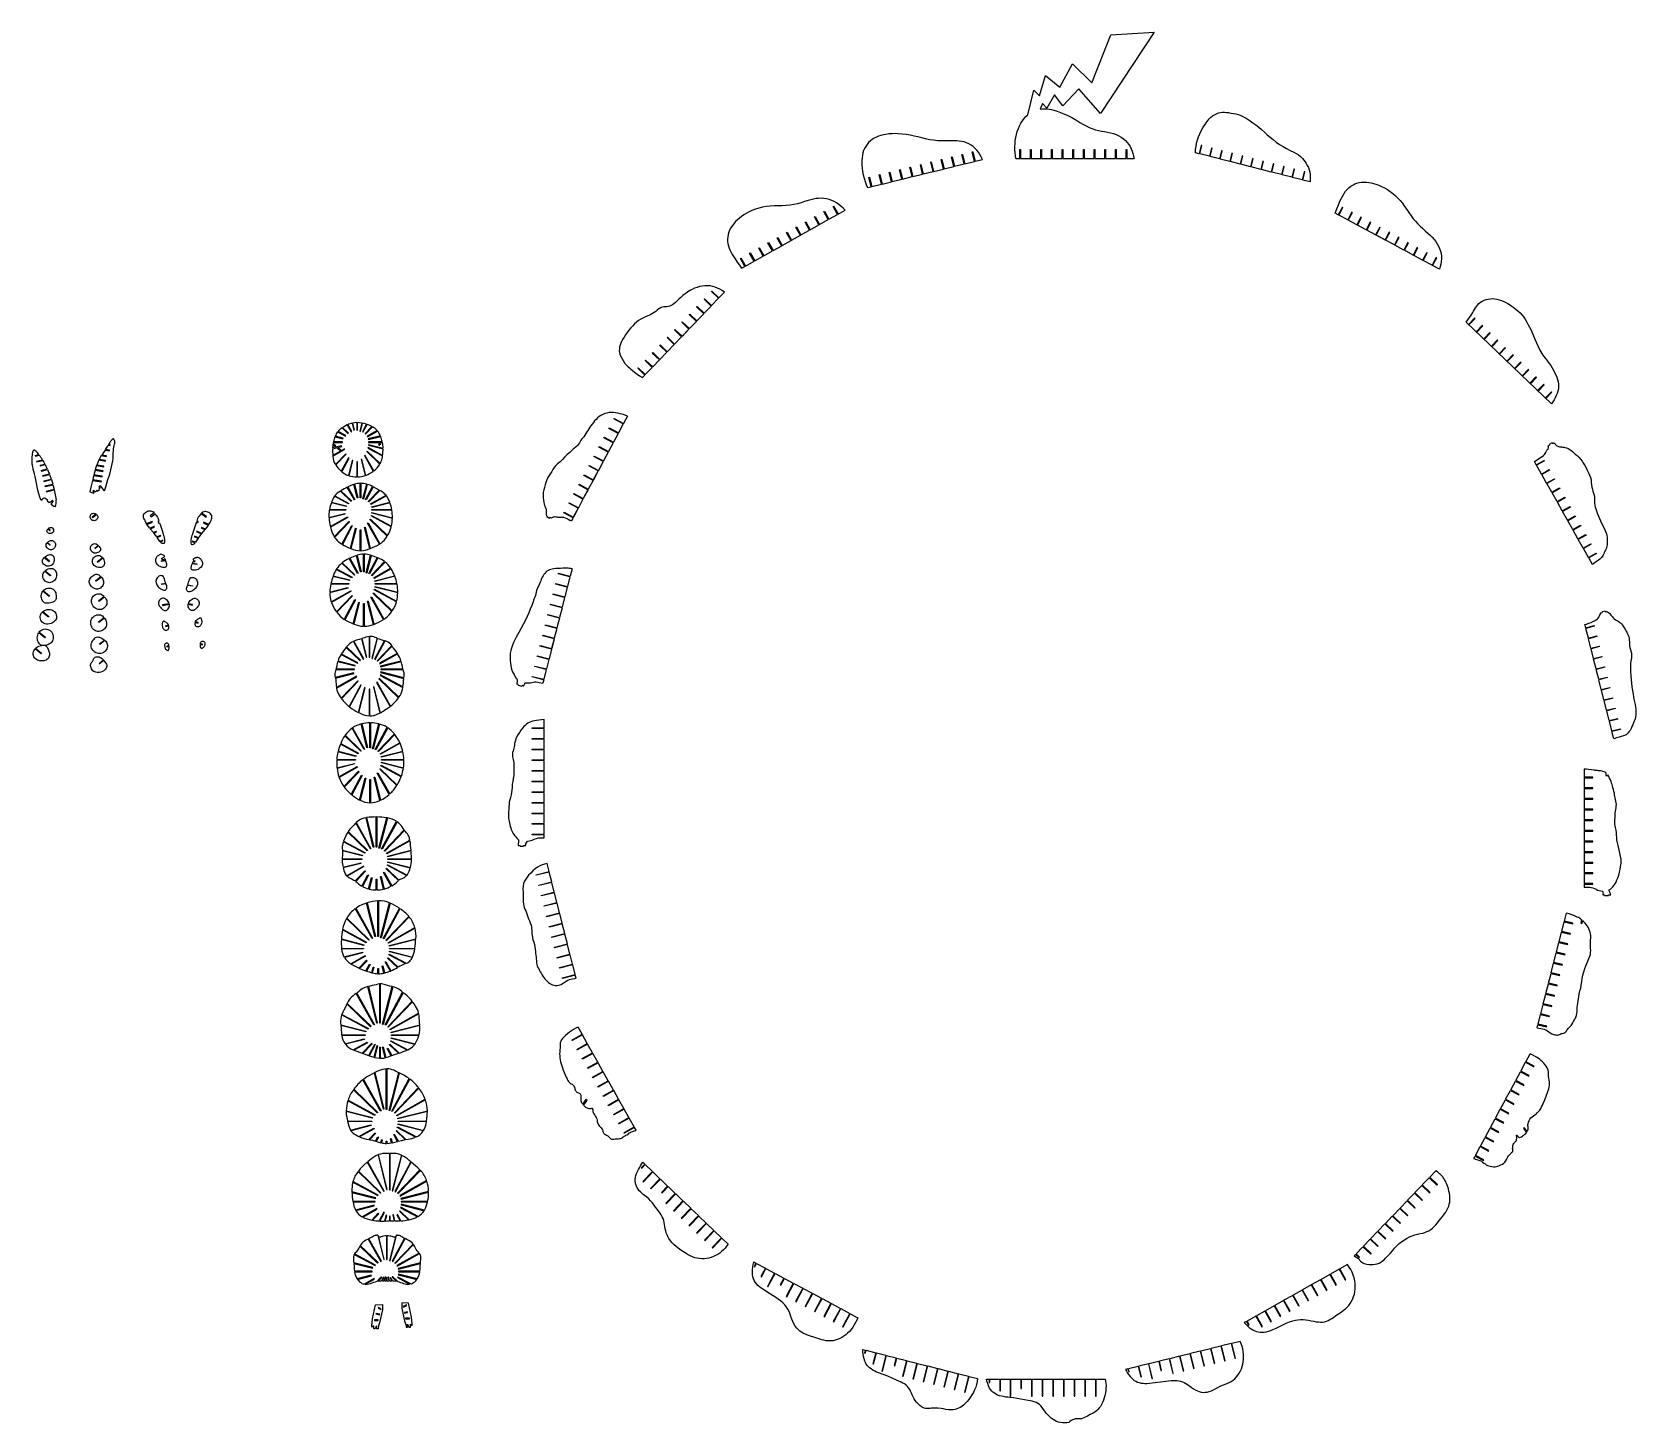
# Model space of a CAD drawing. Extents: x -3595 to 3921, y -3104 to 3416.
import ezdxf

# ---------------------------------------------------------------- set-up
doc = ezdxf.new("R2010")
doc.units = 0
doc.layers.get('0').update_dxf_attribs({"linetype": 'CONTINUOUS'})

msp = doc.modelspace()

# ---------------------------------------------------------------- linework, layer by layer
at = {"color": 7, "linetype": 'CONTINUOUS'}
for p, q in [((1371.7, 3177.6), (1460.2, 3402.2)), ((1664.2, 3415.9), (1412.6, 3034.7)), ((1460.2, 3402.2), (1664.2, 3415.9)), ((1222, 3157.2), (1281.7, 3266.9)), ((1281.7, 3266.9), (1371.7, 3177.6)), ((1126.7, 3116.4), (1154.9, 3211.8)), ((1154.9, 3211.8), (1222, 3157.2)), ((1072.5, 3028.7), (1099.3, 3143.5)), ((1099.3, 3143.5), (1126.7, 3116.4)), ((1196.3, 3121.8), (1160.8, 3058.8)), ((1235, 3070.1), (1196.3, 3121.8)), ((1310.5, 3150.4), (1235, 3070.1)), ((1412.6, 3034.7), (1310.5, 3150.4)), ((1139.7, 3081.4), (1130.1, 3055)), ((1160.8, 3058.8), (1139.7, 3081.4)), ((1033.8, 2866.2), (1036.8, 2866.2)), ((1033.8, 2823), (1033.8, 2866.2)), ((1036.8, 2866.2), (1036.8, 2823)), ((1083.8, 2866.2), (1086.8, 2866.2)), ((1083.8, 2823), (1083.8, 2866.2)), ((1086.8, 2866.2), (1086.8, 2823)), ((1132.3, 2866.2), (1135.3, 2866.2)), ((1132.3, 2823), (1132.3, 2866.2)), ((1135.3, 2866.2), (1135.3, 2823)), ((1182.3, 2866.2), (1185.3, 2866.2)), ((1182.3, 2823), (1182.3, 2866.2)), ((1185.3, 2866.2), (1185.3, 2823)), ((1232.3, 2866.2), (1235.3, 2866.2)), ((1232.3, 2823), (1232.3, 2866.2)), ((1235.3, 2866.2), (1235.3, 2823)), ((1282.3, 2866.2), (1285.3, 2866.2)), ((1282.3, 2823), (1282.3, 2866.2)), ((1285.3, 2866.2), (1285.3, 2823)), ((1332.3, 2866.2), (1335.3, 2866.2)), ((1332.3, 2823), (1332.3, 2866.2)), ((1335.3, 2866.2), (1335.3, 2823)), ((1382.3, 2823), (1382.3, 2866.2)), ((1382.3, 2866.2), (1385.3, 2866.2)), ((1385.3, 2866.2), (1385.3, 2823)), ((1432.3, 2866.2), (1435.3, 2866.2)), ((1432.3, 2823), (1432.3, 2866.2)), ((1435.3, 2866.2), (1435.3, 2823)), ((1482.3, 2866.2), (1485.3, 2866.2)), ((1482.3, 2823), (1482.3, 2866.2)), ((1485.3, 2866.2), (1485.3, 2823)), ((1532.3, 2823), (1532.3, 2866.2)), ((1532.3, 2866.2), (1535.3, 2866.2)), ((1535.3, 2866.2), (1535.3, 2823)), ((1884.1, 2884.2), (1874.3, 2845.9)), ((1877.2, 2845.2), (1887, 2883.5)), ((1887, 2883.5), (1884.1, 2884.2)), ((1932.5, 2871.9), (1922.8, 2833.6)), ((1925.7, 2832.9), (1935.5, 2871.2)), ((1935.5, 2871.2), (1932.5, 2871.9)), ((1979.5, 2859.9), (1969.8, 2821.6)), ((1972.7, 2820.9), (1982.5, 2859.2)), ((1982.5, 2859.2), (1979.5, 2859.9)), ((519.5, 2782.3), (522.4, 2783)), ((530.3, 2738.2), (519.5, 2782.3)), ((522.4, 2783), (533.2, 2738.9)), ((568, 2794.2), (570.9, 2794.9)), ((578.8, 2750.1), (568, 2794.2)), ((570.9, 2794.9), (581.7, 2750.9)), ((616.6, 2806.1), (619.5, 2806.9)), ((627.4, 2762.1), (616.6, 2806.1)), ((619.5, 2806.9), (630.3, 2762.8)), ((665.1, 2818.1), (668, 2818.8)), ((675.9, 2774), (665.1, 2818.1)), ((668, 2818.8), (678.9, 2774.7)), ((678.9, 2774.7), (724.5, 2785.9)), ((713.7, 2830), (716.6, 2830.7)), ((724.5, 2785.9), (713.7, 2830)), ((716.6, 2830.7), (727.4, 2786.6)), ((727.4, 2786.6), (773.1, 2797.9)), ((762.2, 2841.9), (765.1, 2842.6)), ((773.1, 2797.9), (762.2, 2841.9)), ((765.1, 2842.6), (776, 2798.6)), ((776, 2798.6), (821.6, 2809.8)), ((810.8, 2853.8), (813.7, 2854.6)), ((821.6, 2809.8), (810.8, 2853.8)), ((813.7, 2854.6), (824.5, 2810.5)), ((824.5, 2810.5), (859.3, 2819.1)), ((1015.6, 2823), (1033.8, 2823)), ((1036.8, 2823), (1083.8, 2823)), ((1086.8, 2823), (1132.3, 2823)), ((1135.3, 2823), (1182.3, 2823)), ((1185.3, 2823), (1232.3, 2823)), ((1235.3, 2823), (1282.3, 2823)), ((1285.3, 2823), (1332.3, 2823)), ((1335.3, 2823), (1382.3, 2823)), ((1385.3, 2823), (1432.3, 2823)), ((1435.3, 2823), (1482.3, 2823)), ((1485.3, 2823), (1532.3, 2823)), ((1535.3, 2823), (1570.3, 2823)), ((1874.3, 2845.9), (1856.7, 2850.4)), ((1874.3, 2845.9), (1856.7, 2850.4)), ((1856.7, 2850.4), (1856.7, 2850.4)), ((1874.3, 2845.9), (1874.3, 2845.9)), ((1922.8, 2833.6), (1877.2, 2845.2)), ((1877.2, 2845.2), (1877.2, 2845.2)), ((1922.8, 2833.6), (1877.2, 2845.2)), ((1922.8, 2833.6), (1922.8, 2833.6)), ((1969.8, 2821.6), (1925.7, 2832.9)), ((1925.7, 2832.8), (1925.7, 2832.9)), ((1969.8, 2821.6), (1925.7, 2832.8)), ((1969.8, 2821.6), (1969.8, 2821.6)), ((2018.2, 2809.3), (1972.7, 2820.9)), ((1972.7, 2820.9), (1972.7, 2820.9)), ((2018.2, 2809.3), (1972.7, 2820.9)), ((2028, 2847.6), (2018.2, 2809.3)), ((2018.2, 2809.3), (2018.2, 2809.3)), ((2021.1, 2808.5), (2021.2, 2808.6)), ((2066.7, 2796.9), (2021.1, 2808.5)), ((2021.2, 2808.6), (2030.9, 2846.9)), ((2066.7, 2797), (2021.2, 2808.6)), ((2030.9, 2846.9), (2028, 2847.6)), ((2076.5, 2835.3), (2066.7, 2797)), ((2066.7, 2797), (2066.7, 2796.9)), ((2069.6, 2796.2), (2079.4, 2834.5)), ((2115.2, 2784.6), (2069.6, 2796.2)), ((2069.6, 2796.2), (2069.6, 2796.2)), ((2115.1, 2784.6), (2069.6, 2796.2)), ((2079.4, 2834.5), (2076.5, 2835.3)), ((2115.2, 2784.6), (2115.1, 2784.6)), ((2124.9, 2822.9), (2115.2, 2784.6)), ((2118, 2783.8), (2118.1, 2783.9)), ((2163.6, 2772.2), (2118, 2783.8)), ((2118.1, 2783.9), (2127.8, 2822.2)), ((2163.6, 2772.3), (2118.1, 2783.9)), ((2127.8, 2822.2), (2124.9, 2822.9)), ((2173.4, 2810.6), (2163.6, 2772.3)), ((2166.5, 2771.5), (2176.3, 2809.9)), ((2176.3, 2809.9), (2173.4, 2810.6)), ((2221.8, 2798.3), (2212.1, 2759.9)), ((2215, 2759.2), (2224.7, 2797.5)), ((2224.7, 2797.5), (2221.8, 2798.3)), ((2270.3, 2785.9), (2260.5, 2747.6)), ((2263.4, 2746.9), (2273.2, 2785.2)), ((2273.2, 2785.2), (2270.3, 2785.9)), ((326.7, 2734.9), (329.6, 2735.6)), ((337.5, 2690.9), (326.7, 2734.9)), ((329.6, 2735.6), (340.4, 2691.6)), ((375.2, 2746.9), (378.2, 2747.6)), ((386.1, 2702.8), (375.2, 2746.9)), ((378.2, 2747.6), (389, 2703.5)), ((389, 2703.5), (433.2, 2714.4)), ((422.3, 2758.4), (425.3, 2759.1)), ((433.2, 2714.4), (422.3, 2758.4)), ((425.3, 2759.1), (436.1, 2715.1)), ((436.1, 2715.1), (481.7, 2726.3)), ((470.9, 2770.4), (473.8, 2771.1)), ((481.7, 2726.3), (470.9, 2770.4)), ((473.8, 2771.1), (484.6, 2727)), ((484.6, 2727), (530.3, 2738.2)), ((533.2, 2738.9), (578.8, 2750.1)), ((581.7, 2750.9), (627.4, 2762.1)), ((630.3, 2762.8), (675.9, 2774)), ((2163.6, 2772.3), (2163.6, 2772.2)), ((2212.1, 2759.9), (2166.5, 2771.5)), ((2166.5, 2771.5), (2166.5, 2771.5)), ((2212.1, 2759.9), (2166.5, 2771.5)), ((2212.1, 2759.9), (2212.1, 2759.9)), ((2260.5, 2747.6), (2215, 2759.2)), ((2215, 2759.2), (2215, 2759.2)), ((2260.5, 2747.6), (2215, 2759.2)), ((2260.5, 2747.6), (2260.5, 2747.6)), ((2309, 2735.3), (2263.4, 2746.9)), ((2263.4, 2746.8), (2263.4, 2746.9)), ((2309, 2735.2), (2263.4, 2746.8)), ((2318.7, 2773.6), (2309, 2735.3)), ((2309, 2735.3), (2309, 2735.2)), ((2311.9, 2734.5), (2321.6, 2772.8)), ((2357.4, 2722.9), (2311.9, 2734.5)), ((2311.9, 2734.5), (2311.9, 2734.5)), ((2357.4, 2722.9), (2311.9, 2734.5)), ((2321.6, 2772.8), (2318.7, 2773.6)), ((2367.2, 2761.2), (2357.4, 2722.9)), ((2357.4, 2722.9), (2357.4, 2722.9)), ((2360.3, 2722.2), (2370.1, 2760.5)), ((2394.1, 2713.6), (2360.3, 2722.2)), ((2360.3, 2722.2), (2360.3, 2722.2)), ((2394.1, 2713.5), (2360.3, 2722.2)), ((2370.1, 2760.5), (2367.2, 2761.2)), ((2394.1, 2713.6), (2394.1, 2713.5)), ((320.7, 2686.7), (337.5, 2690.9)), ((340.4, 2691.6), (386.1, 2702.8)), ((115.5, 2574.4), (118.1, 2575.8)), ((136.4, 2537), (115.5, 2574.4)), ((118.1, 2575.8), (139.1, 2538.5)), ((139.1, 2538.5), (180, 2561.5)), ((159, 2598.9), (161.7, 2600.3)), ((180, 2561.5), (159, 2598.9)), ((161.7, 2600.3), (182.6, 2563)), ((182.6, 2563), (215.1, 2581.2)), ((2526.5, 2558.8), (2511.7, 2566.7)), ((2526.5, 2558.7), (2511.7, 2566.6)), ((2545.8, 2594.7), (2526.5, 2558.8)), ((2526.5, 2558.7), (2526.5, 2558.8)), ((2529.2, 2557.4), (2529.1, 2557.3)), ((2570.6, 2535.1), (2529.1, 2557.3)), ((2529.2, 2557.4), (2548.4, 2593.3)), ((2570.6, 2535.2), (2529.2, 2557.4)), ((2548.4, 2593.3), (2545.8, 2594.7)), ((2589.8, 2571.1), (2570.6, 2535.2)), ((2573.2, 2533.7), (2592.5, 2569.7)), ((2592.5, 2569.7), (2589.8, 2571.1)), ((-15.3, 2500.8), (-12.7, 2502.3)), ((5.7, 2463.5), (-15.3, 2500.8)), ((-12.7, 2502.3), (8.3, 2465)), ((8.3, 2465), (49.3, 2488)), ((28.3, 2525.3), (30.9, 2526.8)), ((49.3, 2488), (28.3, 2525.3)), ((30.9, 2526.8), (51.9, 2489.5)), ((51.9, 2489.5), (92.9, 2512.5)), ((71.9, 2549.9), (74.5, 2551.3)), ((92.9, 2512.5), (71.9, 2549.9)), ((74.5, 2551.3), (95.5, 2514)), ((95.5, 2514), (136.4, 2537)), ((2570.6, 2535.1), (2570.6, 2535.2)), ((2613.3, 2512.3), (2573.2, 2533.7)), ((2573.2, 2533.7), (2573.2, 2533.7)), ((2613.3, 2512.2), (2573.2, 2533.7)), ((2632.6, 2548.2), (2613.3, 2512.3)), ((2613.3, 2512.2), (2613.3, 2512.3)), ((2616, 2510.8), (2635.2, 2546.8)), ((2657.4, 2488.7), (2616, 2510.8)), ((2616, 2510.8), (2616, 2510.8)), ((2657.4, 2488.6), (2616, 2510.8)), ((2635.2, 2546.8), (2632.6, 2548.2)), ((2676.7, 2524.6), (2657.4, 2488.7)), ((2657.4, 2488.6), (2657.4, 2488.7)), ((2660.1, 2487.2), (2660, 2487.2)), ((2701.5, 2465), (2660, 2487.2)), ((2660.1, 2487.2), (2679.3, 2523.2)), ((2701.5, 2465), (2660.1, 2487.2)), ((2679.3, 2523.2), (2676.7, 2524.6)), ((2720.7, 2501), (2701.5, 2465)), ((2704.1, 2463.6), (2723.4, 2499.6)), ((2723.4, 2499.6), (2720.7, 2501)), ((-146, 2427.3), (-143.4, 2428.8)), ((-125, 2390), (-146, 2427.3)), ((-143.4, 2428.8), (-122.4, 2391.5)), ((-122.4, 2391.5), (-81.5, 2414.5)), ((-102.5, 2451.8), (-99.8, 2453.3)), ((-81.5, 2414.5), (-102.5, 2451.8)), ((-99.8, 2453.3), (-78.9, 2416)), ((-78.9, 2416), (-37.9, 2439)), ((-58.9, 2476.3), (-56.3, 2477.8)), ((-37.9, 2439), (-58.9, 2476.3)), ((-56.3, 2477.8), (-35.3, 2440.5)), ((-35.3, 2440.5), (5.7, 2463.5)), ((2701.5, 2465), (2701.5, 2465)), ((2745.6, 2441.4), (2704.1, 2463.6)), ((2704.1, 2463.6), (2704.1, 2463.6)), ((2745.5, 2441.4), (2704.1, 2463.6)), ((2745.5, 2441.4), (2745.6, 2441.4)), ((2764.8, 2477.4), (2745.6, 2441.4)), ((2748.2, 2440), (2767.5, 2476)), ((2789.6, 2417.8), (2748.2, 2440)), ((2748.2, 2440), (2748.2, 2440)), ((2789.6, 2417.8), (2748.2, 2440)), ((2767.5, 2476), (2764.8, 2477.4)), ((2808.9, 2453.8), (2789.6, 2417.8)), ((2789.6, 2417.8), (2789.6, 2417.8)), ((2792.3, 2416.4), (2811.5, 2452.3)), ((2833.7, 2394.2), (2792.3, 2416.4)), ((2792.3, 2416.4), (2792.3, 2416.4)), ((2833.7, 2394.2), (2792.3, 2416.4)), ((2811.5, 2452.3), (2808.9, 2453.8)), ((2853, 2430.2), (2833.7, 2394.2)), ((2836.4, 2392.8), (2855.6, 2428.7)), ((2855.6, 2428.7), (2853, 2430.2)), ((2897, 2406.5), (2877.8, 2370.6)), ((2899.7, 2405.1), (2897, 2406.5)), ((-275.5, 2354.5), (-272.9, 2356)), ((-254.5, 2317.2), (-275.5, 2354.5)), ((-272.9, 2356), (-251.9, 2318.7)), ((-251.9, 2318.7), (-210.9, 2341.7)), ((-231.9, 2379), (-229.3, 2380.5)), ((-210.9, 2341.7), (-231.9, 2379)), ((-229.3, 2380.5), (-208.3, 2343.2)), ((-208.3, 2343.2), (-168.6, 2365.5)), ((-189.6, 2402.8), (-187, 2404.3)), ((-168.6, 2365.5), (-189.6, 2402.8)), ((-187, 2404.3), (-166, 2367)), ((-166, 2367), (-125, 2390)), ((2833.7, 2394.2), (2833.7, 2394.2)), ((2836.4, 2392.8), (2836.3, 2392.8)), ((2877.8, 2370.6), (2836.3, 2392.8)), ((2877.8, 2370.6), (2836.4, 2392.8)), ((2877.8, 2370.6), (2877.8, 2370.6)), ((2880.4, 2369.2), (2899.7, 2405.1)), ((2921.9, 2347), (2880.4, 2369.2)), ((2880.4, 2369.2), (2880.4, 2369.2)), ((2921.9, 2347), (2880.4, 2369.2)), ((2941.1, 2382.9), (2921.9, 2347)), ((2921.9, 2347), (2921.9, 2347)), ((2924.5, 2345.6), (2943.8, 2381.5)), ((2965.9, 2323.4), (2924.5, 2345.6)), ((2924.5, 2345.6), (2924.5, 2345.6)), ((2965.9, 2323.4), (2924.5, 2345.6)), ((2943.8, 2381.5), (2941.1, 2382.9)), ((2985.2, 2359.3), (2965.9, 2323.4)), ((2968.6, 2322), (2987.8, 2357.9)), ((2987.8, 2357.9), (2985.2, 2359.3)), ((-269.4, 2308.8), (-254.5, 2317.2)), ((2965.9, 2323.4), (2965.9, 2323.4)), ((3001, 2304.6), (2968.6, 2322)), ((2968.6, 2322), (2968.6, 2321.9)), ((3001, 2304.6), (2968.6, 2321.9)), ((-411.1, 2199.9), (-409, 2202)), ((-377.7, 2167.8), (-411.1, 2199.9)), ((-409, 2202), (-375.7, 2170)), ((-375.7, 2170), (-349.3, 2197.4)), ((-375.6, 2170), (-349.3, 2197.4)), ((-480.4, 2127.7), (-478.3, 2129.9)), ((-447, 2095.7), (-480.4, 2127.7)), ((-478.3, 2129.9), (-444.9, 2097.9)), ((-445.7, 2163.8), (-443.7, 2166)), ((-412.4, 2131.8), (-445.7, 2163.8)), ((-444.9, 2097.9), (-412.4, 2131.8)), ((-444.9, 2097.8), (-412.3, 2131.7)), ((-443.7, 2166), (-410.3, 2133.9)), ((-412.3, 2131.7), (-412.4, 2131.8)), ((-410.3, 2133.9), (-377.7, 2167.8)), ((-410.3, 2133.9), (-410.2, 2133.9)), ((-410.2, 2133.9), (-377.7, 2167.8)), ((-377.7, 2167.8), (-377.7, 2167.8)), ((-375.7, 2170), (-375.6, 2170)), ((-549.6, 2055.6), (-547.5, 2057.8)), ((-516.2, 2023.6), (-549.6, 2055.6)), ((-547.5, 2057.8), (-514.2, 2025.7)), ((-515, 2091.7), (-512.9, 2093.8)), ((-481.6, 2059.6), (-515, 2091.7)), ((-514.2, 2025.7), (-481.6, 2059.6)), ((-514.1, 2025.7), (-481.6, 2059.6)), ((-512.9, 2093.8), (-479.5, 2061.8)), ((-481.6, 2059.6), (-481.6, 2059.6)), ((-479.5, 2061.8), (-447, 2095.7)), ((-479.5, 2061.8), (-447, 2095.7)), ((-479.5, 2061.8), (-479.5, 2061.8)), ((-447, 2095.7), (-447, 2095.7)), ((-444.9, 2097.9), (-444.9, 2097.8)), ((3525.1, 1673.3), (3125.7, 2056.8)), ((3525.1, 1673.3), (3125.7, 2056.8)), ((3165.6, 2075.3), (3138.6, 2047.2)), ((3138.6, 2047.2), (3140.7, 2045.1)), ((3140.7, 2045.1), (3167.7, 2073.3)), ((3167.7, 2073.3), (3165.6, 2075.3)), ((3201.6, 2040.7), (3174.6, 2012.6)), ((3176.8, 2010.5), (3203.8, 2038.6)), ((3203.8, 2038.6), (3201.6, 2040.7)), ((-618.9, 1983.5), (-616.8, 1985.6)), ((-585.5, 1951.4), (-618.9, 1983.5)), ((-616.8, 1985.6), (-583.4, 1953.6)), ((-584.3, 2019.5), (-582.2, 2021.7)), ((-550.9, 1987.5), (-584.3, 2019.5)), ((-583.4, 1953.6), (-550.9, 1987.5)), ((-583.4, 1953.6), (-550.8, 1987.5)), ((-582.2, 2021.7), (-548.8, 1989.7)), ((-550.8, 1987.5), (-550.9, 1987.5)), ((-548.8, 1989.7), (-516.2, 2023.6)), ((-548.8, 1989.6), (-516.2, 2023.5)), ((-548.8, 1989.7), (-548.8, 1989.6)), ((-516.2, 2023.5), (-516.2, 2023.6)), ((-514.2, 2025.7), (-514.1, 2025.7)), ((3174.6, 2012.6), (3176.8, 2010.5)), ((3236.6, 2007.1), (3209.6, 1979)), ((3209.6, 1979), (3211.8, 1976.9)), ((3211.8, 1976.9), (3238.8, 2005)), ((3238.8, 2005), (3236.6, 2007.1)), ((3272.7, 1972.5), (3245.7, 1944.4)), ((3247.9, 1942.3), (3274.9, 1970.4)), ((3274.9, 1970.4), (3272.7, 1972.5)), ((-688.1, 1911.3), (-686.1, 1913.5)), ((-654.8, 1879.3), (-688.1, 1911.3)), ((-686.3, 1846.5), (-654.8, 1879.3)), ((-686.2, 1846.4), (-654.7, 1879.3)), ((-686.1, 1913.5), (-652.7, 1881.5)), ((-654.7, 1879.3), (-654.8, 1879.3)), ((-653.5, 1947.4), (-651.4, 1949.6)), ((-620.1, 1915.4), (-653.5, 1947.4)), ((-652.7, 1881.5), (-620.1, 1915.4)), ((-652.7, 1881.4), (-620.1, 1915.3)), ((-652.7, 1881.5), (-652.7, 1881.4)), ((-651.4, 1949.6), (-618.1, 1917.5)), ((-620.1, 1915.3), (-620.1, 1915.4)), ((-618.1, 1917.5), (-585.5, 1951.4)), ((-618.1, 1917.5), (-618, 1917.5)), ((-618, 1917.5), (-585.5, 1951.4)), ((-585.5, 1951.4), (-585.5, 1951.4)), ((-583.4, 1953.6), (-583.4, 1953.6)), ((3245.7, 1944.4), (3247.9, 1942.3)), ((3308.8, 1937.9), (3281.8, 1909.7)), ((3281.8, 1909.7), (3283.9, 1907.7)), ((3283.9, 1907.7), (3310.9, 1935.8)), ((3310.9, 1935.8), (3308.8, 1937.9)), ((3344.8, 1903.2), (3317.8, 1875.1)), ((3320, 1873), (3347, 1901.1)), ((3347, 1901.1), (3344.8, 1903.2)), ((-756.4, 1840.3), (-754.3, 1842.5)), ((-723, 1808.2), (-756.4, 1840.3)), ((-754.3, 1842.5), (-720.9, 1810.4)), ((-734.7, 1796.1), (-723, 1808.2)), ((-734.6, 1796.1), (-723, 1808.2)), ((-723, 1808.2), (-723, 1808.2)), ((-721.7, 1876.4), (-719.7, 1878.5)), ((-688.4, 1844.3), (-721.7, 1876.4)), ((-720.9, 1810.4), (-688.4, 1844.3)), ((-720.9, 1810.4), (-688.3, 1844.3)), ((-720.9, 1810.4), (-720.9, 1810.4)), ((-719.7, 1878.5), (-686.3, 1846.5)), ((-688.3, 1844.3), (-688.4, 1844.3)), ((-686.3, 1846.5), (-686.2, 1846.4)), ((3317.8, 1875.1), (3320, 1873)), ((3380.9, 1868.6), (3353.9, 1840.5)), ((3353.9, 1840.5), (3356.1, 1838.4)), ((3356.1, 1838.4), (3383.1, 1866.5)), ((3383.1, 1866.5), (3380.9, 1868.6)), ((3417, 1834), (3390, 1805.8)), ((3390, 1805.8), (3392.1, 1803.8)), ((3392.1, 1803.8), (3419.1, 1831.9)), ((3419.1, 1831.9), (3417, 1834)), ((3453, 1799.3), (3426, 1771.2)), ((3426, 1771.2), (3428.2, 1769.1)), ((3428.2, 1769.1), (3455.2, 1797.3)), ((3455.2, 1797.3), (3453, 1799.3)), ((3489.1, 1764.7), (3462.1, 1736.6)), ((3462.1, 1736.6), (3464.3, 1734.5)), ((3464.3, 1734.5), (3491.3, 1762.6)), ((3491.3, 1762.6), (3489.1, 1764.7)), ((3525.2, 1730.1), (3498.2, 1702)), ((3527.3, 1728), (3525.2, 1730.1)), ((3498.2, 1702), (3500.3, 1699.9)), ((3500.3, 1699.9), (3527.3, 1728)), ((-2094.1, 1582.7), (-2086.1, 1550.1)), ((-2083.2, 1550.8), (-2091.1, 1583.3)), ((-2072.2, 1585.1), (-2072.2, 1550)), ((-2069.2, 1550), (-2069.2, 1585.1)), ((-2049.5, 1583.3), (-2059.2, 1545.1)), ((-2056.3, 1544.3), (-2046.5, 1582.7)), ((-867.7, 1602.3), (-866.3, 1604.9)), ((-824.2, 1579), (-867.7, 1602.3)), ((-866.3, 1604.9), (-822.8, 1581.6)), ((-824.2, 1579), (-846.4, 1537.5)), ((-824.2, 1579), (-846.4, 1537.5)), ((-824.2, 1579), (-824.2, 1579)), ((-804.4, 1616), (-822.8, 1581.6)), ((-804.3, 1616), (-822.8, 1581.6)), ((-822.8, 1581.6), (-822.8, 1581.6)), ((-2175.2, 1518.9), (-2137.8, 1509.3)), ((-2137.1, 1512.2), (-2174.1, 1521.7)), ((-2162.7, 1541.4), (-2126.3, 1521.9)), ((-2124.9, 1524.5), (-2160.8, 1543.8)), ((-2142, 1560.1), (-2114.5, 1533.8)), ((-2112.4, 1535.9), (-2139.4, 1561.8)), ((-2137.8, 1509.3), (-2137.1, 1512.2)), ((-2126.3, 1521.9), (-2124.9, 1524.5)), ((-2117.7, 1574.3), (-2099.4, 1541.7)), ((-2096.7, 1543.2), (-2115, 1575.6)), ((-2114.5, 1533.8), (-2112.4, 1535.9)), ((-2099.4, 1541.7), (-2096.7, 1543.2)), ((-2086.1, 1550.1), (-2083.2, 1550.8)), ((-2072.2, 1550), (-2069.2, 1550)), ((-2059.2, 1545.1), (-2056.3, 1544.3)), ((-2027.4, 1577.9), (-2046.6, 1541.9)), ((-2046.6, 1541.9), (-2044, 1540.5)), ((-2044, 1540.5), (-2024.5, 1576.9)), ((-2002.3, 1567.2), (-2034.4, 1533.8)), ((-2034.4, 1533.8), (-2032.2, 1531.7)), ((-2032.2, 1531.7), (-1999.5, 1565.8)), ((-1977.3, 1548), (-2023.8, 1521.9)), ((-2023.8, 1521.9), (-2022.3, 1519.3)), ((-2022.3, 1519.3), (-1975.4, 1545.7)), ((-1961.9, 1522.9), (-2018.9, 1508.4)), ((-2018.9, 1508.4), (-2018.2, 1505.5)), ((-2018.2, 1505.5), (-1960.8, 1520.1)), ((-914.9, 1514.1), (-913.5, 1516.8)), ((-871.4, 1490.8), (-914.9, 1514.1)), ((-913.5, 1516.8), (-870, 1493.5)), ((-891.3, 1558.2), (-889.9, 1560.8)), ((-847.8, 1534.9), (-891.3, 1558.2)), ((-889.9, 1560.8), (-846.4, 1537.5)), ((-847.8, 1534.9), (-870, 1493.5)), ((-847.8, 1534.9), (-870, 1493.4)), ((-847.8, 1534.9), (-847.8, 1534.9)), ((-846.4, 1537.5), (-846.4, 1537.5)), ((-3580, 1431.5), (-3563.3, 1435.4)), ((-3580, 1431.5), (-3579.3, 1428.5)), ((-3579.3, 1428.5), (-3561.3, 1432.8)), ((-3270.1, 1430.6), (-3247, 1426.9)), ((-3246.6, 1429.9), (-3268.3, 1433.3)), ((-3252.8, 1456.2), (-3232.5, 1452.9)), ((-3232, 1455.9), (-3250.9, 1458.9)), ((-3247, 1426.9), (-3246.6, 1429.9)), ((-3237.8, 1479.1), (-3228.6, 1477.6)), ((-3228.1, 1480.6), (-3236.2, 1481.9)), ((-3232.5, 1452.9), (-3232, 1455.9)), ((-3228.6, 1477.6), (-3228.1, 1480.6)), ((-2186.1, 1463), (-2143.6, 1473.8)), ((-2144.4, 1476.7), (-2186, 1466.2)), ((-2131.3, 1461.5), (-2185.3, 1431.1)), ((-2185, 1427.8), (-2129.8, 1458.8)), ((-2183, 1492.3), (-2140.1, 1492.3)), ((-2140.1, 1495.3), (-2182.4, 1495.3)), ((-2179.3, 1482.4), (-2181.2, 1480.1)), ((-2181.2, 1480.1), (-2172.9, 1473.3)), ((-2171, 1475.6), (-2179.3, 1482.4)), ((-2124.9, 1439.5), (-2173.1, 1389.3)), ((-2172.9, 1473.3), (-2171, 1475.6)), ((-2171.4, 1386.8), (-2122.8, 1437.4)), ((-2161.4, 1467.7), (-2163.3, 1465.4)), ((-2163.3, 1465.4), (-2148.9, 1453.7)), ((-2147, 1456), (-2161.4, 1467.7)), ((-2148.9, 1453.7), (-2147, 1456)), ((-2143.6, 1473.8), (-2144.4, 1476.7)), ((-2140.1, 1492.3), (-2140.1, 1495.3)), ((-2129.8, 1458.8), (-2131.3, 1461.5)), ((-2122.8, 1437.4), (-2124.9, 1439.5)), ((-2034.7, 1432.9), (-2037.3, 1431.4)), ((-2037.3, 1431.4), (-1995.7, 1357.3)), ((-1993.3, 1359.2), (-2034.7, 1432.9)), ((-2024.1, 1451.2), (-2026.2, 1449)), ((-2026.2, 1449), (-1965.3, 1390.5)), ((-1963.7, 1393.2), (-2024.1, 1451.2)), ((-2019.5, 1468.1), (-2020.9, 1465.4)), ((-2020.9, 1465.4), (-1952.3, 1428.7)), ((-1951.8, 1431.8), (-2019.5, 1468.1)), ((-2017.4, 1481.8), (-2018.1, 1478.9)), ((-2018.1, 1478.9), (-1950, 1461.5)), ((-1953.4, 1495.3), (-2017.4, 1495.3)), ((-2017.4, 1495.3), (-2017.4, 1492.3)), ((-2017.4, 1492.3), (-1952.7, 1492.3)), ((-1950, 1464.6), (-2017.4, 1481.8)), ((-1961.4, 1488.4), (-1970.6, 1481.1)), ((-1970.6, 1481.1), (-1968.7, 1478.8)), ((-1968.7, 1478.8), (-1959.5, 1486)), ((-1959.5, 1486), (-1961.4, 1488.4)), ((-962.1, 1426), (-960.7, 1428.6)), ((-960.7, 1428.6), (-917.2, 1405.3)), ((-938.5, 1470), (-937.1, 1472.7)), ((-895.1, 1446.7), (-938.5, 1470)), ((-937.1, 1472.7), (-893.6, 1449.4)), ((-895.1, 1446.7), (-917.2, 1405.3)), ((-895, 1446.7), (-917.2, 1405.3)), ((-895, 1446.7), (-895.1, 1446.7)), ((-871.4, 1490.8), (-893.6, 1449.4)), ((-871.4, 1490.8), (-893.6, 1449.4)), ((-893.6, 1449.4), (-893.6, 1449.4)), ((-871.4, 1490.8), (-871.4, 1490.8)), ((-870, 1493.5), (-870, 1493.4)), ((3510.6, 1476.9), (3515.7, 1479.7)), ((3528.9, 1490.6), (3514.2, 1482.3)), ((3514.2, 1482.3), (3515.7, 1479.7)), ((3528.9, 1490.6), (3530.4, 1488)), ((3530.4, 1488), (3534.4, 1490.2)), ((-3573.5, 1404.2), (-3545.7, 1410.8)), ((-3573.5, 1404.2), (-3572.9, 1401.3)), ((-3572.9, 1401.3), (-3544, 1408.2)), ((-3557.2, 1385.5), (-3534.2, 1391)), ((-3557.2, 1385.5), (-3556.5, 1382.6)), ((-3556.5, 1382.6), (-3532.8, 1388.2)), ((-3551.4, 1361.2), (-3523.2, 1367.9)), ((-3551.4, 1361.2), (-3550.7, 1358.3)), ((-3550.7, 1358.3), (-3521.9, 1365.1)), ((-3299.2, 1362.3), (-3262.3, 1356.4)), ((-3292.6, 1383.5), (-3298.3, 1365.2)), ((-3261.8, 1359.4), (-3298.3, 1365.2)), ((-3292.6, 1383.5), (-3258.9, 1378.2)), ((-3258.4, 1381.1), (-3291.6, 1386.4)), ((-3281.6, 1410.1), (-3250.5, 1405.2)), ((-3250, 1408.1), (-3280.2, 1412.9)), ((-3262.3, 1356.4), (-3261.8, 1359.4)), ((-3258.9, 1378.2), (-3258.4, 1381.1)), ((-3250.5, 1405.2), (-3250, 1408.1)), ((-2111.6, 1420.7), (-2145.7, 1357)), ((-2143.4, 1355), (-2108.9, 1419.3)), ((-2094.1, 1407.8), (-2112.2, 1336.9)), ((-2108.9, 1419.3), (-2111.6, 1420.7)), ((-2109.3, 1336), (-2091.2, 1407.1)), ((-2091.2, 1407.1), (-2094.1, 1407.8)), ((-2072.2, 1400.9), (-2072.2, 1330.5)), ((-2069.2, 1400.9), (-2072.2, 1400.9)), ((-2069.2, 1330.5), (-2069.2, 1400.9)), ((-2049.2, 1412.6), (-2052.1, 1411.9)), ((-2052.1, 1411.9), (-2033.7, 1336.9)), ((-2030.9, 1337.9), (-2049.2, 1412.6)), ((-985.7, 1381.9), (-984.3, 1384.5)), ((-942.3, 1358.6), (-985.7, 1381.9)), ((-984.3, 1384.5), (-940.9, 1361.2)), ((-942.3, 1358.6), (-964.5, 1317.2)), ((-942.2, 1358.6), (-964.4, 1317.1)), ((-918.7, 1402.7), (-962.1, 1426)), ((-942.2, 1358.6), (-942.3, 1358.6)), ((-918.7, 1402.7), (-940.9, 1361.2)), ((-940.9, 1361.2), (-940.8, 1361.2)), ((-918.6, 1402.7), (-940.8, 1361.2)), ((-918.6, 1402.7), (-918.7, 1402.7)), ((-917.2, 1405.3), (-917.2, 1405.3)), ((3454.5, 1387.8), (3446.1, 1402.9)), ((3454.5, 1387.8), (3490.8, 1408.3)), ((3492.3, 1405.7), (3456, 1385.2)), ((3479, 1344.3), (3456, 1385.2)), ((3479, 1344.3), (3515.3, 1364.7)), ((3516.8, 1362.1), (3480.5, 1341.6)), ((3490.8, 1408.3), (3492.3, 1405.7)), ((3515.3, 1364.7), (3516.8, 1362.1)), ((-3545.6, 1336.9), (-3513.6, 1344.5)), ((-3545.6, 1336.9), (-3545, 1333.9)), ((-3545, 1333.9), (-3512.5, 1341.6)), ((-3539.9, 1312.5), (-3505.2, 1320.8)), ((-3539.9, 1312.5), (-3539.2, 1309.6)), ((-3539.2, 1309.6), (-3504.3, 1317.9)), ((-3534.1, 1288.2), (-3497.9, 1296.8)), ((-3534.1, 1288.2), (-3533.4, 1285.3)), ((-3533.4, 1285.3), (-3497.1, 1293.9)), ((-3512.5, 1341.6), (-3505.2, 1320.8)), ((-3504.3, 1317.9), (-3497.9, 1296.8)), ((-3497.1, 1293.9), (-3491.6, 1272.6)), ((-3311, 1313.5), (-3270.1, 1307)), ((-3269.7, 1310), (-3310.3, 1316.4)), ((-3305.3, 1337.9), (-3266.2, 1331.7)), ((-3265.7, 1334.7), (-3304.6, 1340.9)), ((-3274.1, 1289.6), (-3281.1, 1284.1)), ((-3281.1, 1284.1), (-3276.2, 1277.9)), ((-3276.2, 1277.9), (-3280.9, 1274.1)), ((-3254.8, 1265.1), (-3274.1, 1289.6)), ((-3270.1, 1307), (-3269.7, 1310)), ((-3266.2, 1331.7), (-3265.7, 1334.7)), ((-2084.3, 1223.8), (-2117.3, 1282.6)), ((-2114.7, 1283.9), (-2081.7, 1225.3)), ((-2071, 1232.2), (-2086.6, 1295.8)), ((-2083.8, 1296.7), (-2068.1, 1232.9)), ((-2057.1, 1232.1), (-2057.1, 1300.7)), ((-2054.1, 1300.7), (-2054.1, 1232.1)), ((-2044.1, 1227.2), (-2026.4, 1296.7)), ((-2023.6, 1295.8), (-2041.2, 1226.5)), ((-2031.6, 1224), (-1998.6, 1285.6)), ((-1995.9, 1284.2), (-2028.9, 1222.6)), ((-1033, 1293.7), (-1031.5, 1296.4)), ((-989.5, 1270.4), (-1033, 1293.7)), ((-1031.5, 1296.4), (-988.1, 1273.1)), ((-1009.3, 1337.8), (-1007.9, 1340.4)), ((-965.9, 1314.5), (-1009.3, 1337.8)), ((-1007.9, 1340.4), (-964.5, 1317.2)), ((-965.9, 1314.5), (-988.1, 1273.1)), ((-965.8, 1314.5), (-988, 1273.1)), ((-965.8, 1314.5), (-965.9, 1314.5)), ((-964.5, 1317.2), (-964.4, 1317.1)), ((3502.8, 1302), (3480.5, 1341.6)), ((3502.8, 1302), (3539.1, 1322.4)), ((3540.6, 1319.8), (3504.3, 1299.4)), ((3527.3, 1258.4), (3504.3, 1299.4)), ((3527.3, 1258.4), (3563.6, 1278.8)), ((3539.1, 1322.4), (3540.6, 1319.8)), ((3563.6, 1278.8), (3565.1, 1276.2)), ((-3546.3, 1227.7), (-3552.3, 1220.5)), ((-3521.4, 1220.2), (-3532.3, 1229.1)), ((-3528.3, 1263.9), (-3491.6, 1272.6)), ((-3528.3, 1263.9), (-3527.6, 1261)), ((-3527.6, 1261), (-3490.9, 1269.7)), ((-3523.3, 1217.8), (-3521.4, 1220.2)), ((-3523.3, 1217.8), (-3515, 1211)), ((-3515, 1211), (-3513.1, 1213.4)), ((-3509.5, 1210.4), (-3513.1, 1213.4)), ((-3501.2, 1220.6), (-3509.5, 1210.4)), ((-3505.4, 1203.1), (-3503.5, 1205.5)), ((-3505.4, 1203.1), (-3491, 1191.4)), ((-3496.1, 1216.4), (-3504.4, 1206.2)), ((-3503.5, 1205.5), (-3504.4, 1206.2)), ((-3496.1, 1216.4), (-3501.2, 1220.6)), ((-3324.2, 1260.4), (-3306.4, 1254)), ((-3305.3, 1267.5), (-3310.6, 1263.4)), ((-3310.6, 1263.4), (-3304.5, 1255.6)), ((-3304.5, 1255.6), (-3306.4, 1254)), ((-3299.2, 1259.7), (-3305.3, 1267.5)), ((-3290.1, 1266.9), (-3299.2, 1259.7)), ((-3288.3, 1264.5), (-3290.1, 1266.9)), ((-3288.3, 1264.5), (-3279.1, 1271.7)), ((-3279.1, 1271.7), (-3280.9, 1274.1)), ((-2122.7, 1191.4), (-2192.2, 1209.1)), ((-2191.2, 1212), (-2122, 1194.4)), ((-2111.3, 1204), (-2178, 1239.7)), ((-2176.2, 1242.2), (-2109.8, 1206.6)), ((-2099.4, 1215.9), (-2149.8, 1264.3)), ((-2147.2, 1265.9), (-2097.4, 1218.1)), ((-2109.8, 1206.6), (-2111.3, 1204)), ((-2097.4, 1218.1), (-2099.4, 1215.9)), ((-2081.7, 1225.3), (-2084.3, 1223.8)), ((-2068.1, 1232.9), (-2071, 1232.2)), ((-2054.1, 1232.1), (-2057.1, 1232.1)), ((-2041.2, 1226.5), (-2044.1, 1227.2)), ((-2028.9, 1222.6), (-2031.6, 1224)), ((-2019.3, 1215.9), (-1968.2, 1269.1)), ((-2017.2, 1213.8), (-2019.3, 1215.9)), ((-1965.5, 1267.6), (-2017.2, 1213.8)), ((-2008.7, 1204), (-1936, 1244.9)), ((-2007.3, 1201.4), (-2008.7, 1204)), ((-1934.2, 1242.5), (-2007.3, 1201.4)), ((-2003.9, 1190.6), (-1918.5, 1212.2)), ((-1917.4, 1209.3), (-2003.1, 1187.6)), ((-1079.5, 1206.9), (-1078, 1209.5)), ((-1036, 1183.6), (-1079.5, 1206.9)), ((-1078, 1209.5), (-1034.6, 1186.3)), ((-1056.6, 1249.7), (-1055.1, 1252.3)), ((-1013.1, 1226.4), (-1056.6, 1249.7)), ((-1055.1, 1252.3), (-1011.7, 1229)), ((-1013.1, 1226.4), (-1034.6, 1186.3)), ((-1013.1, 1226.4), (-1034.5, 1186.2)), ((-1013.1, 1226.4), (-1013.1, 1226.4)), ((-989.5, 1270.4), (-1011.7, 1229)), ((-1011.7, 1229), (-1011.6, 1229)), ((-989.4, 1270.4), (-1011.6, 1229)), ((-989.4, 1270.4), (-989.5, 1270.4)), ((-988.1, 1273.1), (-988, 1273.1)), ((3565.1, 1276.2), (3528.8, 1255.8)), ((3551.8, 1214.8), (3528.8, 1255.8)), ((3551.8, 1214.8), (3588.1, 1235.3)), ((3589.6, 1232.6), (3553.3, 1212.2)), ((3576.3, 1171.2), (3553.3, 1212.2)), ((3588.1, 1235.3), (3589.6, 1232.6)), ((-3491, 1191.4), (-3489.1, 1193.7)), ((-3485, 1190.3), (-3489.1, 1193.7)), ((-3294.8, 1156.6), (-3312.6, 1142.6)), ((-3312.6, 1142.6), (-3310.7, 1140.3)), ((-3310.7, 1140.3), (-3292.3, 1154.8)), ((-3022, 1162.6), (-3040.7, 1148.5)), ((-3040.7, 1148.5), (-3036.8, 1143.4)), ((-3036.8, 1143.4), (-3017.7, 1157.9)), ((-2802.8, 1158.5), (-2778.9, 1141.3)), ((-2776.7, 1144.3), (-2800.1, 1161.1)), ((-2778.9, 1141.3), (-2776.7, 1144.3)), ((-2203.4, 1140.1), (-2129.3, 1158.8)), ((-2128.6, 1155.9), (-2203.2, 1137)), ((-2125, 1174.4), (-2201.7, 1174.4)), ((-2201.2, 1177.4), (-2125, 1177.4)), ((-2196.9, 1098.2), (-2116.2, 1143.6)), ((-2114.8, 1140.9), (-2196.2, 1095.1)), ((-2129.3, 1158.8), (-2128.6, 1155.9)), ((-2125, 1177.4), (-2125, 1174.4)), ((-2122, 1194.4), (-2122.7, 1191.4)), ((-2116.2, 1143.6), (-2114.8, 1140.9)), ((-2011.2, 1131.1), (-2009.1, 1133.3)), ((-1929.9, 1053.1), (-2011.2, 1131.1)), ((-2009.1, 1133.3), (-1928.3, 1055.7)), ((-2005.9, 1147.5), (-2004.4, 1150.2)), ((-1911.6, 1097.1), (-2005.9, 1147.5)), ((-2004.4, 1150.2), (-1910.9, 1100.1)), ((-2003.1, 1187.6), (-2003.9, 1190.6)), ((-2003, 1161), (-2002.3, 1163.9)), ((-1906.2, 1136.3), (-2003, 1161)), ((-2002.3, 1177.4), (-1908.8, 1177.4)), ((-2002.3, 1174.4), (-2002.3, 1177.4)), ((-1908.4, 1174.4), (-2002.3, 1174.4)), ((-2002.3, 1163.9), (-1906.2, 1139.4)), ((-1180.7, 1147.5), (-1183.2, 1148.9)), ((-1182.1, 1144.9), (-1180.7, 1147.5)), ((-1182.1, 1144.9), (-1169.1, 1137.9)), ((-1169.1, 1137.9), (-1167.6, 1140.6)), ((-1164.1, 1138.7), (-1167.6, 1140.6)), ((-1103.1, 1162.8), (-1101.7, 1165.5)), ((-1059.6, 1139.5), (-1103.1, 1162.8)), ((-1101.7, 1165.5), (-1058.2, 1142.2)), ((-1059.6, 1139.5), (-1067.4, 1125)), ((-1059.6, 1139.5), (-1067.4, 1124.9)), ((-1059.6, 1139.5), (-1059.6, 1139.5)), ((-1036, 1183.6), (-1058.2, 1142.2)), ((-1058.2, 1142.2), (-1058.1, 1142.2)), ((-1036, 1183.6), (-1058.1, 1142.2)), ((-1036, 1183.6), (-1036, 1183.6)), ((-1034.6, 1186.3), (-1034.5, 1186.2)), ((3576.3, 1171.2), (3612.6, 1191.7)), ((3614.1, 1189.1), (3577.8, 1168.6)), ((3600.8, 1127.7), (3577.8, 1168.6)), ((3600.8, 1127.7), (3637.1, 1148.1)), ((3638.6, 1145.5), (3602.3, 1125)), ((3612.6, 1191.7), (3614.1, 1189.1)), ((3637.1, 1148.1), (3638.6, 1145.5)), ((-3521.2, 1086.5), (-3511.6, 1078.6)), ((-3509.7, 1080.9), (-3519.2, 1088.7)), ((-3511.6, 1078.6), (-3509.7, 1080.9)), ((-3031.8, 1121.3), (-3057.8, 1110.4)), ((-3056.1, 1107.9), (-3030.7, 1118.5)), ((-3022.2, 1098.2), (-3042.5, 1089.7)), ((-3040.6, 1087.3), (-3021, 1095.5)), ((-3026.2, 1069.4), (-3040.6, 1087.3)), ((-3030.7, 1118.5), (-3031.8, 1121.3)), ((-3012.5, 1075.2), (-3026.2, 1069.4)), ((-3024.2, 1067), (-3011.3, 1072.4)), ((-3021, 1095.5), (-3022.2, 1098.2)), ((-3011.3, 1072.4), (-3012.5, 1075.2)), ((-2992.2, 1056.6), (-3009.8, 1049.2)), ((-3007.9, 1046.8), (-2991.1, 1053.8)), ((-3000, 1123.4), (-3004.7, 1121)), ((-3004.7, 1121), (-3000.9, 1113.7)), ((-3000.9, 1113.7), (-2997.4, 1115.5)), ((-2991.1, 1053.8), (-2992.2, 1056.6)), ((-2832.8, 1053.5), (-2834.1, 1050.4)), ((-2814.5, 1045.8), (-2832.8, 1053.5)), ((-2823.3, 1076.1), (-2824.4, 1073.5)), ((-2824.4, 1073.5), (-2800.3, 1063.4)), ((-2819.8, 1114.7), (-2824.3, 1120.4)), ((-2798.4, 1065.7), (-2823.3, 1076.1)), ((-2822.4, 1126.2), (-2816.4, 1118.5)), ((-2816.4, 1118.5), (-2819.8, 1114.7)), ((-2800, 1094), (-2801.3, 1090.9)), ((-2801.3, 1090.9), (-2783.9, 1083.6)), ((-2781.7, 1086.3), (-2800, 1094)), ((-2798.4, 1065.7), (-2783.9, 1083.6)), ((-2789.8, 1118.3), (-2791.6, 1113.9)), ((-2791.6, 1113.9), (-2768.4, 1104.2)), ((-2765.8, 1108.2), (-2789.8, 1118.3)), ((-2178.6, 1050), (-2109.8, 1121.6)), ((-2107.7, 1119.5), (-2176.9, 1047.4)), ((-2143.1, 1015.7), (-2096.5, 1102.8)), ((-2093.9, 1101.4), (-2140.6, 1014.1)), ((-2109.8, 1121.6), (-2107.7, 1119.5)), ((-2103.1, 995.7), (-2079.1, 1089.9)), ((-2076.2, 1089.2), (-2100.3, 994.6)), ((-2096.5, 1102.8), (-2093.9, 1101.4)), ((-2079.1, 1089.9), (-2076.2, 1089.2)), ((-2057.1, 984.8), (-2057.1, 1083)), ((-2057.1, 1083), (-2054.1, 1083)), ((-2054.1, 1083), (-2054.1, 984.9)), ((-2037.1, 1094), (-2034.2, 1094.7)), ((-2012.6, 994.3), (-2037.1, 1094)), ((-2034.2, 1094.7), (-2009.7, 995.3)), ((-2022.3, 1113.5), (-2019.7, 1115)), ((-1967.1, 1015.5), (-2022.3, 1113.5)), ((-2019.7, 1115), (-1964.6, 1017.1)), ((3625.3, 1084.1), (3602.3, 1125)), ((3625.3, 1084.1), (3661.6, 1104.5)), ((3663.1, 1101.9), (3626.8, 1081.5)), ((3649.8, 1040.5), (3626.8, 1081.5)), ((3649.8, 1040.5), (3686.2, 1060.9)), ((3687.6, 1058.3), (3651.3, 1037.9)), ((3661.6, 1104.5), (3663.1, 1101.9)), ((3686.2, 1060.9), (3687.6, 1058.3)), ((-3511, 1010.2), (-3524.6, 1021.3)), ((-3522.5, 1023.6), (-3509.1, 1012.5)), ((-3509.1, 1012.5), (-3511, 1010.2)), ((-3301.1, 997.3), (-3285.3, 1009.8)), ((-3299.2, 995), (-3301.1, 997.3)), ((-3283.1, 1007.7), (-3299.2, 995)), ((-2982.6, 1033.5), (-2995.4, 1028.2)), ((-2993.6, 1025.6), (-2981.4, 1030.8)), ((-2981.4, 1030.8), (-2982.6, 1033.5)), ((-2842.6, 1030), (-2843.7, 1027.4)), ((-2843.7, 1027.4), (-2830.9, 1022)), ((-2829.2, 1024.4), (-2842.6, 1030)), ((-2834.1, 1050.4), (-2816.6, 1043.1)), ((3674.3, 996.9), (3651.3, 1037.9)), ((3674.3, 996.9), (3710.7, 1017.3)), ((3712.1, 1014.7), (3675.8, 994.3)), ((3698.8, 953.3), (3675.8, 994.3)), ((3710.7, 1017.3), (3712.1, 1014.7)), ((-3537.6, 952.8), (-3514.3, 933.8)), ((-3512.4, 936.1), (-3535.4, 954.9)), ((-3514.3, 933.8), (-3512.4, 936.1)), ((-3290.3, 933.3), (-3265.1, 953.1)), ((-3290.3, 933.3), (-3288.5, 930.9)), ((-3288.5, 930.9), (-3263.2, 950.8)), ((-2991.4, 968.1), (-3008.7, 958.4)), ((-2988.5, 937.5), (-2970, 940.9)), ((-2988, 934.6), (-2988.5, 937.5)), ((-2968.8, 938), (-2988, 934.6)), ((-2987.8, 947.5), (-2973.7, 955.5)), ((-2987.8, 947.5), (-2984.1, 941.1)), ((-2984.1, 941.1), (-2972.2, 947.9)), ((-2822.4, 920), (-2843.9, 923.9)), ((-2842.7, 926.8), (-2821.9, 923)), ((-2833.9, 931), (-2840.4, 933.9)), ((-2839.1, 940.7), (-2831.2, 937.2)), ((-2831.2, 937.2), (-2833.9, 931)), ((-2821.9, 923), (-2822.4, 920)), ((-2084.4, 869.4), (-2143.4, 926)), ((-2141.1, 928), (-2082.3, 871.5)), ((-2069.2, 877.3), (-2108.9, 947.9)), ((-2106.2, 949.2), (-2066.6, 878.8)), ((-2055.9, 885.7), (-2074.7, 962.1)), ((-2071.8, 963), (-2053, 886.4)), ((-2042.1, 885.6), (-2042.1, 968.5)), ((-2039.1, 968.5), (-2039.1, 885.6)), ((-2029.1, 880.7), (-2008, 963.6)), ((-2005.1, 962.7), (-2026.2, 879.9)), ((-2016.5, 877.5), (-1976.7, 951.9)), ((-1973.9, 950.7), (-2013.9, 876.1)), ((-2004.3, 869.4), (-1942.7, 933.5)), ((-1940.3, 931.7), (-2002.1, 867.3)), ((-1993.7, 857.5), (-1914.2, 902.2)), ((3698.8, 953.3), (3735.2, 973.8)), ((3736.6, 971.1), (3700.3, 950.7)), ((3717.3, 920.6), (3700.3, 950.7)), ((3735.2, 973.8), (3736.6, 971.1)), ((-3509.4, 866.3), (-3536.2, 888.3)), ((-3534, 890.4), (-3507.5, 868.6)), ((-3507.5, 868.6), (-3509.4, 866.3)), ((-3296.8, 843.8), (-3271.9, 863.4)), ((-3294.9, 841.5), (-3296.8, 843.8)), ((-3269.9, 861.2), (-3294.9, 841.5)), ((-2987.7, 829.1), (-2968.2, 832.7)), ((-2987.2, 826.2), (-2987.7, 829.1)), ((-2967.2, 829.8), (-2987.2, 826.2)), ((-2110, 827.9), (-2194.6, 827.9)), ((-2193.9, 830.9), (-2110, 830.9)), ((-2107.7, 844.9), (-2184, 864.4)), ((-2182.9, 867.2), (-2106.9, 847.8)), ((-2096.2, 857.5), (-2169.1, 896.5)), ((-2167.4, 899), (-2094.8, 860.1)), ((-2110, 830.9), (-2110, 827.9)), ((-2106.9, 847.8), (-2107.7, 844.9)), ((-2094.8, 860.1), (-2096.2, 857.5)), ((-2082.3, 871.5), (-2084.4, 869.4)), ((-2066.6, 878.8), (-2069.2, 877.3)), ((-2053, 886.4), (-2055.9, 885.7)), ((-2039.1, 885.6), (-2042.1, 885.6)), ((-2026.2, 879.9), (-2029.1, 880.7)), ((-2013.9, 876.1), (-2016.5, 877.5)), ((-2002.1, 867.3), (-2004.3, 869.4)), ((-1992.2, 854.9), (-1993.7, 857.5)), ((-1912.5, 899.7), (-1992.2, 854.9)), ((-1988.8, 844), (-1896, 867.5)), ((-1988.1, 841.1), (-1988.8, 844)), ((-1894.9, 864.7), (-1988.1, 841.1)), ((-1987.2, 830.9), (-1884.8, 830.9)), ((-1987.2, 827.9), (-1987.2, 830.9)), ((-1884.2, 827.9), (-1987.2, 827.9)), ((-1140.6, 827.5), (-1139.9, 830.4)), ((-1086.5, 813.7), (-1140.6, 827.5)), ((-1139.9, 830.4), (-1085.8, 816.6)), ((-1128.3, 875.9), (-1127.5, 878.8)), ((-1074.2, 862.1), (-1128.3, 875.9)), ((-1127.5, 878.8), (-1073.4, 865)), ((-1074.2, 862.1), (-1085.8, 816.6)), ((-1074.1, 862.1), (-1085.7, 816.6)), ((-1074.2, 862.1), (-1074.1, 862.1)), ((-1064.4, 900.3), (-1073.4, 865)), ((-1064.4, 900.3), (-1073.4, 865)), ((-1073.4, 865), (-1073.4, 865)), ((-1064.4, 900.3), (-1064.4, 900.3)), ((-3514.3, 770.7), (-3543.7, 794.8)), ((-3541.8, 797.2), (-3512.4, 773)), ((-3512.4, 773), (-3514.3, 770.7)), ((-3284, 749.9), (-3257.3, 771)), ((-3282.2, 747.6), (-3255.3, 768.8)), ((-2843.6, 817.8), (-2866, 821.9)), ((-2865, 824.7), (-2843.1, 820.8)), ((-2843.1, 820.8), (-2843.6, 817.8)), ((-2199, 790.9), (-2114.2, 812.3)), ((-2113.5, 809.4), (-2199, 787.8)), ((-2192.9, 745.4), (-2101.2, 797)), ((-2099.7, 794.4), (-2192, 742.5)), ((-2168.5, 698.3), (-2094.8, 775.1)), ((-2092.6, 773), (-2166.7, 695.9)), ((-2131.5, 662.7), (-2081.4, 756.3)), ((-2078.8, 754.9), (-2129, 661.1)), ((-2114.2, 812.3), (-2113.5, 809.4)), ((-2101.2, 797), (-2099.7, 794.4)), ((-2094.8, 775.1), (-2092.6, 773)), ((-2081.4, 756.3), (-2078.8, 754.9)), ((-2007.2, 767), (-2004.6, 768.5)), ((-1948.5, 662.6), (-2007.2, 767)), ((-2004.6, 768.5), (-1946, 664.2)), ((-1996.1, 784.6), (-1994, 786.8)), ((-1908.2, 700.2), (-1996.1, 784.6)), ((-1994, 786.8), (-1906.5, 702.7)), ((-1990.8, 801), (-1989.4, 803.7)), ((-1887.2, 745.5), (-1990.8, 801)), ((-1989.4, 803.7), (-1886.4, 748.5)), ((-1988, 814.5), (-1987.2, 817.4)), ((-1880.9, 787.2), (-1988, 814.5)), ((-1987.2, 817.4), (-1880.8, 790.3)), ((-1152.9, 779), (-1152.2, 781.9)), ((-1098.8, 765.2), (-1152.9, 779)), ((-1152.2, 781.9), (-1098.1, 768.1)), ((-1098.8, 765.2), (-1110.4, 719.7)), ((-1098.8, 765.2), (-1110.4, 719.7)), ((-1098.8, 765.2), (-1098.8, 765.2)), ((-1086.5, 813.7), (-1098.1, 768.1)), ((-1086.5, 813.7), (-1098.1, 768.1)), ((-1098.1, 768.1), (-1098.1, 768.1)), ((-1086.5, 813.7), (-1086.5, 813.7)), ((-1085.7, 816.6), (-1085.8, 816.6)), ((-3518.1, 673.6), (-3546.9, 697.2)), ((-3544.6, 699.3), (-3516.2, 675.9)), ((-3284, 749.9), (-3282.2, 747.6)), ((-2952.1, 736.4), (-2983.2, 730.8)), ((-2983.2, 730.8), (-2982.7, 727.8)), ((-2982.7, 727.8), (-2951.4, 733.5)), ((-2862.6, 733.4), (-2843.3, 729.9)), ((-2842.8, 732.8), (-2861.9, 736.3)), ((-2843.3, 729.9), (-2842.8, 732.8)), ((-2089.9, 641.8), (-2064, 743.4)), ((-2061.1, 742.7), (-2087.1, 640.7)), ((-2064, 743.4), (-2061.1, 742.7)), ((-2042.1, 630.4), (-2042.1, 736.5)), ((-2042.1, 736.5), (-2039.1, 736.5)), ((-2039.1, 736.5), (-2039.1, 630.4)), ((-2022, 747.5), (-2019.1, 748.2)), ((-1995.2, 638.5), (-2022, 747.5)), ((-2019.1, 748.2), (-1992.4, 639.6)), ((-1177.6, 682.1), (-1176.9, 685)), ((-1123.5, 668.3), (-1177.6, 682.1)), ((-1176.9, 685), (-1122.8, 671.2)), ((-1165.3, 730.6), (-1164.5, 733.5)), ((-1111.2, 716.8), (-1165.3, 730.6)), ((-1164.5, 733.5), (-1110.4, 719.7)), ((-1111.2, 716.8), (-1122.8, 671.2)), ((-1111.1, 716.8), (-1122.7, 671.2)), ((-1111.2, 716.8), (-1111.1, 716.8)), ((-1110.4, 719.7), (-1110.4, 719.7)), ((3758.6, 693.5), (3763.6, 694.8)), ((3777, 701.2), (3762.9, 697.7)), ((3762.9, 697.7), (3763.6, 694.8)), ((3777, 701.2), (3777.7, 698.3)), ((3777.7, 698.3), (3783.2, 699.7)), ((-3561.6, 602.9), (-3532.5, 579)), ((-3516.2, 675.9), (-3518.1, 673.6)), ((-3283.9, 650.7), (-3257.4, 671.5)), ((-3282.1, 648.3), (-3283.9, 650.7)), ((-3255.6, 669.2), (-3282.1, 648.3)), ((-2955.1, 634.9), (-2968.8, 632.5)), ((-2968.8, 632.5), (-2968.2, 629.5)), ((-2968.2, 629.5), (-2954.2, 632)), ((-2830.2, 647.8), (-2816.9, 645.4)), ((-2816.3, 648.3), (-2829.3, 650.7)), ((-2816.9, 645.4), (-2816.3, 648.3)), ((-1190, 633.6), (-1189.2, 636.6)), ((-1135.8, 619.9), (-1190, 633.6)), ((-1189.2, 636.6), (-1135.1, 622.8)), ((-1135.8, 619.9), (-1147.4, 574.3)), ((-1135.8, 619.9), (-1147.4, 574.3)), ((-1135.8, 619.9), (-1135.8, 619.9)), ((-1123.5, 668.3), (-1135.1, 622.8)), ((-1123.5, 668.3), (-1135.1, 622.8)), ((-1135.1, 622.8), (-1135.1, 622.8)), ((-1123.5, 668.3), (-1123.5, 668.3)), ((-1122.7, 671.2), (-1122.8, 671.2)), ((3686.1, 623.5), (3682.2, 638.8)), ((3686.1, 623.5), (3725.7, 633.5)), ((3726.4, 630.6), (3686.9, 620.6)), ((3698.4, 575), (3686.9, 620.6)), ((3725.7, 633.5), (3726.4, 630.6)), ((-3577.9, 527.3), (-3549.8, 504.3)), ((-3534.4, 576.7), (-3563.3, 600.4)), ((-3532.5, 579), (-3534.4, 576.7)), ((-3279, 547.6), (-3255.7, 566)), ((-3277.2, 545.2), (-3279, 547.6)), ((-3253.4, 564), (-3277.2, 545.2)), ((-2953, 539.2), (-2963, 537.4)), ((-2963, 537.4), (-2962.5, 534.4)), ((-2962.5, 534.4), (-2952.6, 536.2)), ((-2805.8, 545.5), (-2796.7, 543.8)), ((-2796.1, 546.7), (-2805.4, 548.4)), ((-2796.7, 543.8), (-2796.1, 546.7)), ((-2122.4, 531), (-2057.6, 468.7)), ((-2055.5, 470.9), (-2120.7, 533.5)), ((-2089, 559.5), (-2042.4, 476.7)), ((-2039.8, 478.1), (-2086.2, 560.6)), ((-2050.5, 572), (-2029.1, 485)), ((-2026.2, 485.8), (-2047.7, 573)), ((-2015.3, 582.9), (-2015.3, 485)), ((-2012.3, 485), (-2012.3, 583.1)), ((-1978.1, 574.9), (-2002.3, 480)), ((-1999.4, 479.3), (-1975.3, 573.8)), ((-1943.5, 563.1), (-1989.7, 476.8)), ((-1987.1, 475.4), (-1940.6, 562.2)), ((-1909.2, 539.8), (-1977.5, 468.7)), ((-1975.3, 466.7), (-1907.5, 537.3)), ((-1214.6, 536.7), (-1213.9, 539.6)), ((-1160.5, 523), (-1214.6, 536.7)), ((-1213.9, 539.6), (-1159.8, 525.9)), ((-1202.3, 585.2), (-1201.6, 588.1)), ((-1148.2, 571.4), (-1202.3, 585.2)), ((-1201.6, 588.1), (-1147.4, 574.3)), ((-1148.2, 571.4), (-1159.8, 525.9)), ((-1148.1, 571.4), (-1159.7, 525.9)), ((-1148.2, 571.4), (-1148.1, 571.4)), ((-1147.4, 574.3), (-1147.4, 574.3)), ((3698.4, 575), (3737.9, 585)), ((3738.7, 582.1), (3699.1, 572.1)), ((3710.3, 528), (3699.1, 572.1)), ((3710.3, 528), (3749.8, 538)), ((3750.6, 535.1), (3711, 525.1)), ((3737.9, 585), (3738.7, 582.1)), ((3749.8, 538), (3750.6, 535.1)), ((-3551.7, 502), (-3580, 525.2)), ((-3549.8, 504.3), (-3551.7, 502)), ((-3281, 456.6), (-3260.5, 472.7)), ((-3279.2, 454.2), (-3281, 456.6)), ((-3258.6, 470.5), (-3279.2, 454.2)), ((-2161.2, 464.8), (-2080.9, 444.3)), ((-2080.1, 447.2), (-2160.5, 467.7)), ((-2146.3, 498), (-2069.4, 456.8)), ((-2068, 459.5), (-2144.5, 500.5)), ((-2069.4, 456.8), (-2068, 459.5)), ((-2057.6, 468.7), (-2055.5, 470.9)), ((-2042.4, 476.7), (-2039.8, 478.1)), ((-2029.1, 485), (-2026.2, 485.8)), ((-2015.3, 485), (-2012.3, 485)), ((-2002.3, 480), (-1999.4, 479.3)), ((-1989.7, 476.8), (-1987.1, 475.4)), ((-1977.5, 468.7), (-1975.3, 466.7)), ((-1883.9, 503.5), (-1966.9, 456.8)), ((-1966.9, 456.8), (-1965.4, 454.2)), ((-1965.4, 454.2), (-1882.1, 501.1)), ((-1865.9, 467.7), (-1962, 443.4)), ((-1961.3, 440.5), (-1865.1, 464.8)), ((-1227, 488.3), (-1226.2, 491.2)), ((-1172.9, 474.5), (-1227, 488.3)), ((-1226.2, 491.2), (-1172.1, 477.4)), ((-1172.9, 474.5), (-1184.1, 430.4)), ((-1172.8, 474.5), (-1184, 430.4)), ((-1172.9, 474.5), (-1172.8, 474.5)), ((-1160.5, 523), (-1172.1, 477.4)), ((-1160.5, 523), (-1172.1, 477.4)), ((-1172.1, 477.4), (-1172.1, 477.4)), ((-1160.5, 523), (-1160.5, 523)), ((-1159.7, 525.9), (-1159.8, 525.9)), ((3722.5, 479.5), (3711, 525.1)), ((3722.5, 479.5), (3762.1, 489.5)), ((3762.8, 486.6), (3723.3, 476.6)), ((3734.8, 431), (3723.3, 476.6)), ((3762.1, 489.5), (3762.8, 486.6)), ((-2087.4, 411.7), (-2174, 389.8)), ((-2173.2, 386.9), (-2086.7, 408.8)), ((-2170.3, 427.2), (-2083.2, 427.2)), ((-2083.2, 430.2), (-2169.4, 430.2)), ((-2074.4, 396.4), (-2168.6, 343.4)), ((-2168.1, 340.2), (-2072.9, 393.8)), ((-2086.7, 408.8), (-2087.4, 411.7)), ((-2083.2, 427.2), (-2083.2, 430.2)), ((-2080.9, 444.3), (-2080.1, 447.2)), ((-2072.9, 393.8), (-2074.4, 396.4)), ((-1967.2, 386.1), (-1969.3, 384)), ((-1969.3, 384), (-1877.5, 295.8)), ((-1875.8, 298.3), (-1967.2, 386.1)), ((-1962.6, 403), (-1964, 400.4)), ((-1964, 400.4), (-1857.5, 343.4)), ((-1857, 346.5), (-1962.6, 403)), ((-1962, 443.4), (-1961.3, 440.5)), ((-1960.4, 416.7), (-1961.2, 413.8)), ((-1961.2, 413.8), (-1852.1, 386)), ((-1856.5, 430.2), (-1960.4, 430.2)), ((-1960.4, 430.2), (-1960.4, 427.2)), ((-1960.4, 427.2), (-1855.6, 427.2)), ((-1851.9, 389.1), (-1960.4, 416.7)), ((-1251.3, 392.8), (-1250.5, 395.7)), ((-1197.2, 379.1), (-1251.3, 392.8)), ((-1250.5, 395.7), (-1196.4, 382)), ((-1238.9, 441.3), (-1238.2, 444.2)), ((-1184.8, 427.5), (-1238.9, 441.3)), ((-1238.2, 444.2), (-1184.1, 430.4)), ((-1197.2, 379.1), (-1201.2, 363.2)), ((-1197.1, 379), (-1201.2, 363.1)), ((-1197.2, 379.1), (-1197.1, 379)), ((-1184.8, 427.5), (-1196.4, 382)), ((-1184.8, 427.5), (-1196.4, 382)), ((-1196.4, 382), (-1196.4, 382)), ((-1184.8, 427.5), (-1184.8, 427.5)), ((-1184, 430.4), (-1184.1, 430.4)), ((3734.8, 431), (3774.4, 441)), ((3775.1, 438.1), (3735.5, 428.1)), ((3747.1, 382.6), (3735.5, 428.1)), ((3747.1, 382.6), (3786.6, 392.6)), ((3787.4, 389.7), (3747.8, 379.7)), ((3759.3, 334.1), (3747.8, 379.7)), ((3774.4, 441), (3775.1, 438.1)), ((3786.6, 392.6), (3787.4, 389.7)), ((-2068, 374.5), (-2146.1, 293.1)), ((-2144.3, 290.6), (-2065.8, 372.4)), ((-2054.6, 355.6), (-2109, 254.1)), ((-2106.6, 252.2), (-2052, 354.2)), ((-2065.8, 372.4), (-2068, 374.5)), ((-2037.2, 342.8), (-2066.7, 226.9)), ((-2064, 225.6), (-2034.3, 342)), ((-2052, 354.2), (-2054.6, 355.6)), ((-2034.3, 342), (-2037.2, 342.8)), ((-2012.3, 335.9), (-2015.3, 335.9)), ((-2015.3, 335.9), (-2015.3, 210.9)), ((-2012.3, 210.7), (-2012.3, 335.9)), ((-1992.3, 347.6), (-1995.2, 346.8)), ((-1995.2, 346.8), (-1965, 223.8)), ((-1962.3, 225.3), (-1992.3, 347.6)), ((-1977.8, 367.8), (-1980.4, 366.4)), ((-1980.4, 366.4), (-1917.2, 254)), ((-1914.8, 255.8), (-1977.8, 367.8)), ((-1316.1, 357.6), (-1321.7, 359.1)), ((-1316.8, 354.7), (-1316.1, 357.6)), ((-1316.8, 354.7), (-1299.3, 350.3)), ((-1299.3, 350.3), (-1298.6, 353.2)), ((-1292.5, 351.6), (-1298.6, 353.2)), ((-1201.2, 363.1), (-1201.2, 363.2)), ((3759.3, 334.1), (3798.9, 344.1)), ((3799.6, 341.2), (3760.1, 331.2)), ((3771.6, 285.6), (3760.1, 331.2)), ((3798.9, 344.1), (3799.6, 341.2)), ((3771.6, 285.6), (3811.2, 295.6)), ((3811.9, 292.7), (3772.3, 282.7)), ((3783.9, 237.2), (3772.3, 282.7)), ((3783.9, 237.2), (3823.4, 247.2)), ((3824.2, 244.3), (3784.6, 234.2)), ((3796.1, 188.7), (3784.6, 234.2)), ((3811.2, 295.6), (3811.9, 292.7)), ((3823.4, 247.2), (3824.2, 244.3)), ((-2038.9, 53), (-2095, 152.7)), ((-2092.5, 154.4), (-2036.2, 54.4)), ((-2025.6, 61.3), (-2052.9, 172.4)), ((-2050, 173.2), (-2022.7, 62.1)), ((-2011.7, 61.3), (-2011.7, 178.2)), ((-2008.7, 178.2), (-2008.7, 61.3)), ((-1998.7, 56.3), (-1969, 173)), ((-1966.1, 172.2), (-1995.8, 55.6)), ((-1986.2, 53.1), (-1930.6, 156.8)), ((-1928.1, 155.1), (-1983.5, 51.7)), ((-1250.9, 154.3), (-1194.5, 154.3)), ((-1250.9, 151.3), (-1250.9, 154.3)), ((-1194.5, 151.3), (-1250.9, 151.3)), ((-1194.5, 154.3), (-1194.5, 193.3)), ((-1194.5, 104.3), (-1194.5, 151.3)), ((3796.1, 188.7), (3835.7, 198.7)), ((3836.4, 195.8), (3796.9, 185.8)), ((3808.4, 140.2), (3796.9, 185.8)), ((3835.7, 198.7), (3836.4, 195.8)), ((-2065.8, 33.1), (-2149.6, 78)), ((-2148.4, 80.8), (-2064.4, 35.8)), ((-2054, 45), (-2129, 117.1)), ((-2127.3, 119.6), (-2051.9, 47.2)), ((-1973.9, 45), (-1896.5, 125.6)), ((-1894.7, 123.2), (-1971.7, 43)), ((-1963.3, 33.1), (-1871.6, 84.7)), ((-1870.3, 82), (-1961.8, 30.5)), ((-1250.9, 104.3), (-1194.5, 104.3)), ((-1250.9, 101.3), (-1250.9, 104.3)), ((-1194.5, 101.3), (-1250.9, 101.3)), ((-1194.5, 54.3), (-1194.5, 101.3)), ((3808.4, 140.2), (3847.9, 150.2)), ((3848.7, 147.3), (3809.1, 137.3)), ((3818, 102.4), (3809.1, 137.3)), ((3847.9, 150.2), (3848.7, 147.3)), ((-2079.6, 3.6), (-2166.9, 3.6)), ((-2166.7, 6.6), (-2079.6, 6.6)), ((-2077.3, 20.6), (-2161.4, 42)), ((-2160.7, 44.9), (-2076.6, 23.5)), ((-2079.6, 6.6), (-2079.6, 3.6)), ((-2076.6, 23.5), (-2077.3, 20.6)), ((-2064.4, 35.8), (-2065.8, 33.1)), ((-2051.9, 47.2), (-2054, 45)), ((-2036.2, 54.4), (-2038.9, 53)), ((-2022.7, 62.1), (-2025.6, 61.3)), ((-2008.7, 61.3), (-2011.7, 61.3)), ((-1995.8, 55.6), (-1998.7, 56.3)), ((-1983.5, 51.7), (-1986.2, 53.1)), ((-1971.7, 43), (-1973.9, 45)), ((-1961.8, 30.5), (-1963.3, 33.1)), ((-1958.5, 19.7), (-1857.6, 45.2)), ((-1957.7, 16.8), (-1958.5, 19.7)), ((-1856.9, 42.3), (-1957.7, 16.8)), ((-1956.9, 6.6), (-1852.2, 6.6)), ((-1956.9, 3.6), (-1956.9, 6.6)), ((-1852.1, 3.6), (-1956.9, 3.6)), ((-1250.9, 54.3), (-1194.5, 54.3)), ((-1250.9, 51.3), (-1250.9, 54.3)), ((-1194.5, 51.3), (-1250.9, 51.3)), ((-1250.9, 4.3), (-1194.5, 4.3)), ((-1250.9, 1.3), (-1250.9, 4.3)), ((-1194.5, 1.3), (-1250.9, 1.3)), ((-1194.5, 4.3), (-1194.5, 51.3)), ((-1194.5, -45.7), (-1194.5, 1.3)), ((-2165.7, -32.7), (-2083.9, -12)), ((-2083.1, -14.9), (-2165.4, -35.8)), ((-2156.5, -75.5), (-2070.8, -27.3)), ((-2069.3, -29.9), (-2155.5, -78.4)), ((-2133.4, -121.1), (-2064.4, -49.2)), ((-2062.3, -51.3), (-2131.6, -123.6)), ((-2099, -157.6), (-2051.1, -68.1)), ((-2048.4, -69.5), (-2096.7, -159.5)), ((-2083.9, -12), (-2083.1, -14.9)), ((-2070.8, -27.3), (-2069.3, -29.9)), ((-2064.4, -49.2), (-2062.3, -51.3)), ((-2051.1, -68.1), (-2048.4, -69.5)), ((-1976.9, -57.3), (-1974.2, -55.9)), ((-1920.6, -157.4), (-1976.9, -57.3)), ((-1974.2, -55.9), (-1918.3, -155.4)), ((-1965.7, -39.7), (-1963.6, -37.6)), ((-1885.8, -116.5), (-1965.7, -39.7)), ((-1963.6, -37.6), (-1884.1, -113.9)), ((-1960.4, -23.3), (-1959, -20.7)), ((-1864.9, -74.5), (-1960.4, -23.3)), ((-1959, -20.7), (-1863.9, -71.6)), ((-1957.6, -9.9), (-1956.9, -7)), ((-1854.8, -36.1), (-1957.6, -9.9)), ((-1956.9, -7), (-1854.3, -33.1)), ((-1250.9, -45.7), (-1194.5, -45.7)), ((-1250.9, -48.7), (-1250.9, -45.7)), ((-1194.5, -48.7), (-1250.9, -48.7)), ((-1194.5, -95.7), (-1194.5, -48.7)), ((3679.4, -38.7), (3679.4, -77.5)), ((3780.7, -56.1), (3780.7, -69.6)), ((3780.7, -69.6), (3789.6, -69.6)), ((3789.6, -69.6), (3789.6, -66.1)), ((-2059.9, -183.9), (-2033.6, -80.9)), ((-2030.7, -81.7), (-2057.1, -185.2)), ((-2033.6, -80.9), (-2030.7, -81.7)), ((-2011.7, -196.7), (-2011.7, -87.8)), ((-2011.7, -87.8), (-2008.7, -87.8)), ((-2008.7, -87.8), (-2008.7, -196.8)), ((-1991.6, -76.8), (-1988.7, -76.1)), ((-1964.7, -186.4), (-1991.6, -76.8)), ((-1988.7, -76.1), (-1961.9, -185.2)), ((-1250.9, -95.7), (-1194.5, -95.7)), ((-1250.9, -98.7), (-1250.9, -95.7)), ((-1194.5, -98.7), (-1250.9, -98.7)), ((-1250.9, -145.7), (-1194.5, -145.7)), ((-1250.9, -148.7), (-1250.9, -145.7)), ((-1194.5, -148.7), (-1250.9, -148.7)), ((-1194.5, -145.7), (-1194.5, -98.7)), ((-1194.5, -195.7), (-1194.5, -148.7)), ((3719.7, -77.5), (3679.4, -77.5)), ((3679.4, -80.5), (3679.4, -127.5)), ((3679.4, -80.5), (3719.7, -80.5)), ((3719.7, -127.5), (3679.4, -127.5)), ((3679.4, -130.5), (3679.4, -177.5)), ((3679.4, -130.5), (3719.7, -130.5)), ((3719.7, -80.5), (3719.7, -77.5)), ((3719.7, -130.5), (3719.7, -127.5)), ((-1250.9, -195.7), (-1194.5, -195.7)), ((-1250.9, -198.7), (-1250.9, -195.7)), ((-1194.5, -198.7), (-1250.9, -198.7)), ((-1194.5, -245.7), (-1194.5, -198.7)), ((3719.7, -177.5), (3679.4, -177.5)), ((3679.4, -180.5), (3679.4, -227.5)), ((3679.4, -180.5), (3719.7, -180.5)), ((3719.7, -180.5), (3719.7, -177.5)), ((-2009.1, -413.4), (-2077.6, -291.5)), ((-2075.4, -289.3), (-2006.4, -412)), ((-1995.8, -405), (-2029.7, -266.9)), ((-2026.7, -266.4), (-1992.9, -404.3)), ((-1981.9, -405.1), (-1981.9, -263.4)), ((-1978.9, -263.5), (-1978.9, -405.1)), ((-1968.9, -410), (-1932.4, -266.9)), ((-1929.5, -267.4), (-1966, -410.8)), ((-1956.4, -413.2), (-1887, -283.8)), ((-1884.5, -285.5), (-1953.7, -414.7)), ((-1250.9, -245.7), (-1194.5, -245.7)), ((-1250.9, -248.7), (-1250.9, -245.7)), ((-1194.5, -248.7), (-1250.9, -248.7)), ((-1250.9, -294.2), (-1194.5, -294.2)), ((-1250.9, -297.2), (-1250.9, -294.2)), ((-1194.5, -297.2), (-1250.9, -297.2)), ((-1194.5, -294.2), (-1194.5, -248.7)), ((-1194.5, -344.2), (-1194.5, -297.2)), ((3719.7, -227.5), (3679.4, -227.5)), ((3679.4, -230.5), (3679.4, -277.5)), ((3679.4, -230.5), (3719.7, -230.5)), ((3719.7, -277.5), (3679.4, -277.5)), ((3679.4, -280.5), (3679.4, -327.5)), ((3679.4, -280.5), (3719.7, -280.5)), ((3719.7, -230.5), (3719.7, -227.5)), ((3719.7, -280.5), (3719.7, -277.5)), ((-2024.2, -421.4), (-2114.7, -334.5)), ((-2113.1, -331.9), (-2022.1, -419.2)), ((-1944.1, -421.4), (-1850.7, -324.1)), ((-1849, -326.6), (-1941.9, -423.4)), ((-1933.5, -433.2), (-1824.3, -371.8)), ((-1823.7, -375), (-1932, -435.9)), ((-1250.9, -344.2), (-1194.5, -344.2)), ((-1250.9, -347.2), (-1250.9, -344.2)), ((-1194.5, -347.2), (-1250.9, -347.2)), ((-1194.5, -360.8), (-1194.5, -347.2)), ((3719.7, -327.5), (3679.4, -327.5)), ((3679.4, -330.5), (3679.4, -377.5)), ((3679.4, -330.5), (3719.7, -330.5)), ((3719.7, -330.5), (3719.7, -327.5)), ((-2140.5, -419), (-2046.8, -442.9)), ((-2047.5, -445.8), (-2140.2, -422.2)), ((-2036, -433.2), (-2136, -379.7)), ((-2135.1, -376.8), (-2034.6, -430.6)), ((-2046.8, -442.9), (-2047.5, -445.8)), ((-2034.6, -430.6), (-2036, -433.2)), ((-2022.1, -419.2), (-2024.2, -421.4)), ((-2006.4, -412), (-2009.1, -413.4)), ((-1992.9, -404.3), (-1995.8, -405)), ((-1978.9, -405.1), (-1981.9, -405.1)), ((-1966, -410.8), (-1968.9, -410)), ((-1953.7, -414.7), (-1956.4, -413.2)), ((-1941.9, -423.4), (-1944.1, -421.4)), ((-1932, -435.9), (-1933.5, -433.2)), ((-1928.7, -446.7), (-1818.8, -418.9)), ((-1927.9, -449.6), (-1928.7, -446.7)), ((-1818.6, -421.9), (-1927.9, -449.6)), ((-1317.2, -397.3), (-1307.5, -397.3)), ((-1307.5, -400.3), (-1307.5, -397.3)), ((-1307.5, -400.3), (-1291.1, -400.3)), ((-1291.1, -397.3), (-1281.2, -397.3)), ((-1291.1, -400.3), (-1291.1, -397.3)), ((3719.7, -377.5), (3679.4, -377.5)), ((3679.4, -380.5), (3679.4, -427.5)), ((3679.4, -380.5), (3719.7, -380.5)), ((3719.7, -427.5), (3679.4, -427.5)), ((3679.4, -430.5), (3679.4, -477.5)), ((3679.4, -430.5), (3719.7, -430.5)), ((3719.7, -380.5), (3719.7, -377.5)), ((3719.7, -430.5), (3719.7, -427.5)), ((-2049.8, -462.8), (-2142.2, -462.8)), ((-2141.9, -459.8), (-2049.8, -459.8)), ((-2136.9, -499.4), (-2054.1, -478.4)), ((-2053.3, -481.3), (-2136.4, -502.4)), ((-2120.9, -538.6), (-2041, -493.7)), ((-2039.5, -496.3), (-2118.7, -540.8)), ((-2080.4, -563.3), (-2034.6, -515.6)), ((-2032.5, -517.7), (-2078, -565.2)), ((-2054.1, -478.4), (-2053.3, -481.3)), ((-2049.8, -459.8), (-2049.8, -462.8)), ((-2041, -493.7), (-2039.5, -496.3)), ((-2034.6, -515.6), (-2032.5, -517.7)), ((-1947.1, -523.7), (-1944.4, -522.2)), ((-1911.1, -587.7), (-1947.1, -523.7)), ((-1944.4, -522.2), (-1908.4, -586.4)), ((-1935.9, -506.1), (-1933.8, -504)), ((-1877.9, -561.8), (-1935.9, -506.1)), ((-1933.8, -504), (-1875.7, -559.8)), ((-1930.6, -489.7), (-1929.2, -487.1)), ((-1839.6, -538.4), (-1930.6, -489.7)), ((-1929.2, -487.1), (-1837.6, -536.1)), ((-1927.8, -476.3), (-1927.1, -473.4)), ((-1822.6, -503.1), (-1927.8, -476.3)), ((-1927.1, -462.8), (-1927.1, -459.8)), ((-1927.1, -459.8), (-1816.3, -459.8)), ((-1816.4, -462.8), (-1927.1, -462.8)), ((-1927.1, -473.4), (-1821.9, -500.1)), ((-1232.6, -534), (-1171.9, -518.6)), ((-1171.2, -521.5), (-1231.9, -536.9)), ((-1171.9, -518.6), (-1181.3, -481.3)), ((-1159.6, -567.1), (-1171.2, -521.5)), ((3719.7, -477.5), (3679.4, -477.5)), ((3679.4, -480.5), (3679.4, -526)), ((3679.4, -480.5), (3719.7, -480.5)), ((3719.7, -526), (3679.4, -526)), ((3719.7, -480.5), (3719.7, -477.5)), ((3719.7, -529), (3719.7, -526)), ((-2049.6, -587.3), (-2021.3, -534.4)), ((-2018.6, -535.9), (-2046.9, -588.7)), ((-2021.3, -534.4), (-2018.6, -535.9)), ((-2017.4, -600.5), (-2003.8, -547.3)), ((-2000.9, -548), (-2014.5, -601.4)), ((-2003.8, -547.3), (-2000.9, -548)), ((-1981.9, -604.9), (-1981.9, -554.2)), ((-1981.9, -554.2), (-1978.9, -554.2)), ((-1978.9, -554.2), (-1978.9, -604.9)), ((-1961.8, -543.2), (-1958.9, -542.5)), ((-1947.4, -602.1), (-1961.8, -543.2)), ((-1958.9, -542.5), (-1944.5, -601.4)), ((-1231.9, -536.9), (-1232.6, -534)), ((-1220.4, -582.5), (-1159.6, -567.1)), ((-1219.6, -585.4), (-1220.4, -582.5)), ((-1158.9, -570), (-1219.6, -585.4)), ((-1147.4, -615.6), (-1158.9, -570)), ((3679.4, -529), (3719.7, -529)), ((3679.4, -529), (3679.4, -576)), ((3719.7, -576), (3679.4, -576)), ((3679.4, -579), (3679.4, -592.7)), ((3679.4, -579), (3719.7, -579)), ((3719.7, -579), (3719.7, -576)), ((-1988.2, -824.5), (-2026.9, -666.8)), ((-2024, -665.9), (-1985.3, -823.7)), ((-1974.3, -824.5), (-1974.3, -656.9)), ((-1971.3, -656.8), (-1971.3, -824.5)), ((-1961.3, -829.5), (-1919.7, -666.2)), ((-1916.9, -667.4), (-1958.4, -830.2)), ((-1208.1, -630.9), (-1147.4, -615.6)), ((-1207.4, -633.8), (-1208.1, -630.9)), ((-1146.6, -618.5), (-1207.4, -633.8)), ((-1195.8, -679.4), (-1135.1, -664)), ((-1134.4, -666.9), (-1195.1, -682.3)), ((-1135.1, -664), (-1146.6, -618.5)), ((-1122.8, -712.5), (-1134.4, -666.9)), ((3766.9, -629.1), (3774, -629.1)), ((3767.3, -625.2), (3767.3, -625.4)), ((3774, -632.1), (3774, -629.1)), ((3774, -632.1), (3792.4, -632.1)), ((3792.4, -629.1), (3803.2, -629.1)), ((3792.4, -632.1), (3792.4, -629.1)), ((-2016.6, -840.8), (-2121.5, -740)), ((-2120, -737.4), (-2014.5, -838.6)), ((-2001.5, -832.9), (-2080.1, -693.1)), ((-2077.6, -691.3), (-1998.9, -831.4)), ((-1948.8, -832.7), (-1873.2, -691.7)), ((-1870.7, -693.3), (-1946.1, -834.1)), ((-1936.5, -840.8), (-1829.3, -729.2)), ((-1827.4, -731.5), (-1934.3, -842.9)), ((-1195.1, -682.3), (-1195.8, -679.4)), ((-1183.6, -727.9), (-1122.8, -712.5)), ((-1182.8, -730.8), (-1183.6, -727.9)), ((-1122.1, -715.4), (-1182.8, -730.8)), ((-1110.6, -761), (-1122.1, -715.4)), ((3586, -751.5), (3595.4, -714.5)), ((3626.4, -761.8), (3586, -751.5)), ((3666.7, -744.8), (3662.6, -760.7)), ((3668.6, -762.3), (3672, -749)), ((-2028.4, -852.7), (-2140.6, -792.6)), ((-2140, -789.5), (-2027, -850)), ((-1985.3, -823.7), (-1988.2, -824.5)), ((-1971.3, -824.5), (-1974.3, -824.5)), ((-1925.9, -852.7), (-1800.6, -782.2)), ((-1799.8, -785.2), (-1924.4, -855.3)), ((-1171.3, -776.3), (-1110.6, -761)), ((-1170.6, -779.3), (-1171.3, -776.3)), ((-1109.8, -763.9), (-1170.6, -779.3)), ((-1159, -824.8), (-1098.3, -809.5)), ((-1158.3, -827.7), (-1159, -824.8)), ((-1097.6, -812.4), (-1158.3, -827.7)), ((-1098.3, -809.5), (-1109.8, -763.9)), ((-1086, -857.9), (-1097.6, -812.4)), ((3561.3, -848.4), (3572.9, -802.8)), ((3572.9, -802.8), (3613.3, -813.1)), ((3573.7, -799.9), (3585.3, -754.4)), ((3614.1, -810.2), (3573.7, -799.9)), ((3585.3, -754.4), (3625.7, -764.7)), ((3613.3, -813.1), (3614.1, -810.2)), ((3625.7, -764.7), (3626.4, -761.8)), ((3662.6, -760.7), (3668.6, -762.3)), ((-2039.9, -865.2), (-2145.2, -838.4)), ((-2145.1, -835.3), (-2039.2, -862.3)), ((-2144.7, -879.3), (-2042.2, -879.3)), ((-2042.2, -882.3), (-2144.4, -882.3)), ((-2133, -919.7), (-2046.5, -897.8)), ((-2045.7, -900.8), (-2131.3, -922.4)), ((-2046.5, -897.8), (-2045.7, -900.8)), ((-2042.2, -879.3), (-2042.2, -882.3)), ((-2039.2, -862.3), (-2039.9, -865.2)), ((-2027, -850), (-2028.4, -852.7)), ((-2014.5, -838.6), (-2016.6, -840.8)), ((-1998.9, -831.4), (-2001.5, -832.9)), ((-1958.4, -830.2), (-1961.3, -829.5)), ((-1946.1, -834.1), (-1948.8, -832.7)), ((-1934.3, -842.9), (-1936.5, -840.8)), ((-1924.4, -855.3), (-1925.9, -852.7)), ((-1921.1, -866.1), (-1796.5, -834.6)), ((-1920.3, -869), (-1921.1, -866.1)), ((-1796.8, -837.8), (-1920.3, -869)), ((-1920.2, -895.7), (-1919.5, -892.8)), ((-1813.3, -922.9), (-1920.2, -895.7)), ((-1919.5, -879.3), (-1801, -879.3)), ((-1919.5, -882.3), (-1919.5, -879.3)), ((-1801.5, -882.3), (-1919.5, -882.3)), ((-1919.5, -892.8), (-1812, -920.2)), ((-1146.8, -873.3), (-1086, -857.9)), ((-1146, -876.2), (-1146.8, -873.3)), ((-1085.3, -860.8), (-1146, -876.2)), ((-1073.8, -906.4), (-1085.3, -860.8)), ((3536.7, -945.3), (3548.3, -899.7)), ((3548.3, -899.7), (3588.7, -910)), ((3549, -896.8), (3560.6, -851.3)), ((3589.4, -907.1), (3549, -896.8)), ((3560.6, -851.3), (3601, -861.6)), ((3601.7, -858.7), (3561.3, -848.4)), ((3601, -861.6), (3601.7, -858.7)), ((-2101.4, -951.4), (-2033.4, -913.1)), ((-2031.9, -915.7), (-2098.6, -953.2)), ((-2062.6, -972.1), (-2027, -935.1)), ((-2024.9, -937.1), (-2059.7, -973.4)), ((-2033.4, -913.1), (-2031.9, -915.7)), ((-2030.2, -984.8), (-2013.7, -953.9)), ((-2011, -955.3), (-2027.4, -985.8)), ((-2027, -935.1), (-2024.9, -937.1)), ((-2013.7, -953.9), (-2011, -955.3)), ((-2003.1, -993.6), (-1996.3, -966.7)), ((-1993.3, -967.5), (-2000.2, -994.4)), ((-1996.3, -966.7), (-1993.3, -967.5)), ((-1974.3, -998.2), (-1974.3, -973.6)), ((-1974.3, -973.6), (-1971.3, -973.6)), ((-1971.3, -973.6), (-1971.3, -998.2)), ((-1954.2, -962.7), (-1951.3, -961.9)), ((-1946.2, -995.5), (-1954.2, -962.7)), ((-1951.3, -961.9), (-1943.2, -994.8)), ((-1939.5, -943.1), (-1936.8, -941.7)), ((-1915.5, -985.8), (-1939.5, -943.1)), ((-1936.8, -941.7), (-1912.7, -984.6)), ((-1928.3, -925.6), (-1926.2, -923.4)), ((-1882.6, -969.4), (-1928.3, -925.6)), ((-1926.2, -923.4), (-1879.8, -967.9)), ((-1923, -909.1), (-1921.6, -906.5)), ((-1845.1, -950.9), (-1923, -909.1)), ((-1921.6, -906.5), (-1841.5, -949.4)), ((-1134.5, -921.8), (-1073.8, -906.4)), ((-1133.8, -924.7), (-1134.5, -921.8)), ((-1073, -909.3), (-1133.8, -924.7)), ((-1122.6, -968.8), (-1061.9, -953.4)), ((-1121.9, -971.7), (-1122.6, -968.8)), ((-1061.2, -956.3), (-1121.9, -971.7)), ((-1061.9, -953.4), (-1073, -909.3)), ((-1049.6, -1001.9), (-1061.2, -956.3)), ((3524.3, -993.7), (3535.9, -948.2)), ((3535.9, -948.2), (3576.3, -958.5)), ((3577.1, -955.6), (3536.7, -945.3)), ((3576.3, -958.5), (3577.1, -955.6)), ((3588.7, -910), (3589.4, -907.1)), ((-1965.7, -1230.2), (-1965.7, -1046.1)), ((-1962.7, -1045.9), (-1962.7, -1230.2)), ((-1110.3, -1017.3), (-1049.6, -1001.9)), ((-1109.6, -1020.2), (-1110.3, -1017.3)), ((-1048.9, -1004.8), (-1109.6, -1020.2)), ((-1045.2, -1019.4), (-1048.9, -1004.8)), ((3499.7, -1090.7), (3511.3, -1045.1)), ((3511.3, -1045.1), (3551.7, -1055.4)), ((3512, -1042.2), (3523.6, -996.6)), ((3552.4, -1052.5), (3512, -1042.2)), ((3523.6, -996.6), (3564, -1006.9)), ((3564.7, -1004), (3524.3, -993.7)), ((3564, -1006.9), (3564.7, -1004)), ((-1992.9, -1238.5), (-2076, -1090.7)), ((-2073.5, -1088.9), (-1990.2, -1237.1)), ((-1979.6, -1230.1), (-2021.7, -1058.7)), ((-2018.8, -1058), (-1976.7, -1229.4)), ((-1952.7, -1235.1), (-1907.7, -1058.7)), ((-1904.8, -1059.3), (-1949.8, -1235.9)), ((-1940.1, -1238.3), (-1858.2, -1085.4)), ((-1855.8, -1087.2), (-1937.5, -1239.8)), ((-1927.9, -1246.5), (-1813.1, -1126.9)), ((3487.3, -1139.1), (3498.9, -1093.6)), ((3498.9, -1093.6), (3539.3, -1103.8)), ((3540.1, -1100.9), (3499.7, -1090.7)), ((3539.3, -1103.8), (3540.1, -1100.9)), ((3551.7, -1055.4), (3552.4, -1052.5)), ((-2019.8, -1258.3), (-2144.3, -1191.7)), ((-2143.3, -1188.8), (-2018.4, -1255.7)), ((-2008, -1246.5), (-2119, -1139.9)), ((-2117.6, -1137.1), (-2005.9, -1244.3)), ((-1811.2, -1129.3), (-1925.7, -1248.5)), ((-1917.3, -1258.3), (-1783.5, -1183.1)), ((-1782.9, -1186.2), (-1915.8, -1261)), ((3463, -1234.6), (3474.6, -1189)), ((3474.6, -1189), (3515, -1199.3)), ((3475.4, -1186.1), (3486.6, -1142)), ((3515.7, -1196.4), (3475.4, -1186.1)), ((3486.6, -1142), (3527, -1152.3)), ((3527.7, -1149.4), (3487.3, -1139.1)), ((3515, -1199.3), (3515.7, -1196.4)), ((3527, -1152.3), (3527.7, -1149.4)), ((-2147.7, -1238.2), (-2030.5, -1268)), ((-2031.3, -1270.9), (-2147.4, -1241.3)), ((-2030.5, -1268), (-2031.3, -1270.9)), ((-2018.4, -1255.7), (-2019.8, -1258.3)), ((-2005.9, -1244.3), (-2008, -1246.5)), ((-1990.2, -1237.1), (-1992.9, -1238.5)), ((-1976.7, -1229.4), (-1979.6, -1230.1)), ((-1962.7, -1230.2), (-1965.7, -1230.2)), ((-1949.8, -1235.9), (-1952.7, -1235.1)), ((-1937.5, -1239.8), (-1940.1, -1238.3)), ((-1925.7, -1248.5), (-1927.9, -1246.5)), ((-1915.8, -1261), (-1917.3, -1258.3)), ((-1912.4, -1271.8), (-1777.5, -1237.6)), ((-1911.7, -1274.7), (-1912.4, -1271.8)), ((-1777.3, -1240.7), (-1911.7, -1274.7)), ((-1017.3, -1281.8), (-1035.9, -1248.7)), ((3458.6, -1251.9), (3462.3, -1237.5)), ((3462.3, -1237.5), (3502.7, -1247.8)), ((3503.4, -1244.8), (3463, -1234.6)), ((3502.7, -1247.8), (3503.4, -1244.8)), ((-2143.9, -1284.9), (-2033.6, -1284.9)), ((-2033.6, -1287.9), (-2143.5, -1287.9)), ((-2128.1, -1326.4), (-2037.9, -1303.5)), ((-2037.1, -1306.4), (-2126.1, -1328.9)), ((-2090.1, -1355.5), (-2024.8, -1318.8)), ((-2023.3, -1321.4), (-2086.6, -1357)), ((-2047.1, -1370.6), (-2002.5, -1324.2)), ((-2000.4, -1326.3), (-2044, -1371.8)), ((-2037.9, -1303.5), (-2037.1, -1306.4)), ((-2033.6, -1284.9), (-2033.6, -1287.9)), ((-2024.8, -1318.8), (-2023.3, -1321.4)), ((-2017.2, -1382.1), (-1988.8, -1329.2)), ((-1986.2, -1330.6), (-2014.3, -1383.2)), ((-2000.4, -1326.3), (-2002.5, -1324.2)), ((-1992.1, -1390.1), (-1978.1, -1334.9)), ((-1975.2, -1335.6), (-1989.2, -1390.8)), ((-1986.2, -1330.6), (-1988.8, -1329.2)), ((-1975.2, -1335.6), (-1978.1, -1334.9)), ((-1962.7, -1342.7), (-1965.7, -1342.7)), ((-1965.7, -1394.2), (-1965.7, -1342.7)), ((-1962.7, -1342.7), (-1962.7, -1394.3)), ((-1949, -1342), (-1951.9, -1342.7)), ((-1939.8, -1392.2), (-1951.9, -1342.7)), ((-1949, -1342), (-1936.8, -1391.5)), ((-1930.8, -1348.8), (-1928.2, -1347.3)), ((-1911.6, -1382.9), (-1930.8, -1348.8)), ((-1928.2, -1347.3), (-1908.8, -1381.9)), ((-1919.7, -1331.2), (-1917.6, -1329.1)), ((-1878.1, -1371.1), (-1919.7, -1331.2)), ((-1917.6, -1329.1), (-1874.9, -1370.1)), ((-1914.4, -1314.8), (-1913, -1312.2)), ((-1837.6, -1356), (-1914.4, -1314.8)), ((-1913, -1312.2), (-1834.1, -1354.4)), ((-1911.6, -1301.4), (-1910.9, -1298.5)), ((-1801.6, -1329.4), (-1911.6, -1301.4)), ((-1910.9, -1284.9), (-1781.4, -1284.9)), ((-1910.9, -1287.9), (-1910.9, -1284.9)), ((-1782.2, -1287.9), (-1910.9, -1287.9)), ((-1910.9, -1298.5), (-1799.8, -1326.7)), ((-1065.8, -1309.1), (-1017.3, -1281.8)), ((-1064.4, -1311.7), (-1065.8, -1309.1)), ((-1015.8, -1284.4), (-1064.4, -1311.7)), ((-1041.3, -1352.7), (-992.8, -1325.4)), ((-1039.9, -1355.3), (-1041.3, -1352.7)), ((-991.3, -1328), (-1039.9, -1355.3)), ((-992.8, -1325.4), (-1015.8, -1284.4)), ((-968.3, -1369), (-991.3, -1328)), ((-1016.8, -1396.3), (-968.3, -1369)), ((-1015.4, -1398.9), (-1016.8, -1396.3)), ((-966.8, -1371.6), (-1015.4, -1398.9)), ((-992.3, -1439.8), (-943.8, -1412.5)), ((-942.3, -1415.2), (-990.8, -1442.5)), ((-943.8, -1412.5), (-966.8, -1371.6)), ((-919.3, -1456.1), (-942.3, -1415.2)), ((3381.8, -1454.7), (3403.9, -1413.3)), ((3403.9, -1413.3), (3443, -1434.2)), ((3405.4, -1410.7), (3425.1, -1373.9)), ((3444.4, -1431.6), (3405.4, -1410.7)), ((-1961.8, -1642.3), (-2044.5, -1495.1)), ((-2042.1, -1493.3), (-1959.1, -1640.8)), ((-1948.5, -1633.9), (-1990.4, -1463.1)), ((-1987.7, -1461.6), (-1945.6, -1633.2)), ((-1934.6, -1634), (-1934.6, -1444.4)), ((-1931.6, -1444.3), (-1931.6, -1634)), ((-1921.6, -1638.9), (-1876.6, -1462.1)), ((-1873.8, -1463.5), (-1918.7, -1639.6)), ((-1909, -1642.1), (-1827.5, -1489.8)), ((-1825, -1491.6), (-1906.4, -1643.5)), ((-990.8, -1442.5), (-992.3, -1439.8)), ((-967.8, -1483.4), (-919.3, -1456.1)), ((-966.3, -1486), (-967.8, -1483.4)), ((-917.8, -1458.7), (-966.3, -1486)), ((-943.3, -1527), (-894.8, -1499.7)), ((-893.3, -1502.3), (-941.8, -1529.6)), ((-894.8, -1499.7), (-917.8, -1458.7)), ((-870.3, -1543.3), (-893.3, -1502.3)), ((3334.5, -1542.9), (3356.7, -1501.5)), ((3356.7, -1501.5), (3395.8, -1522.4)), ((3358.1, -1498.8), (3380.3, -1457.4)), ((3397.2, -1519.7), (3358.1, -1498.8)), ((3380.3, -1457.4), (3419.4, -1478.3)), ((3420.8, -1475.7), (3381.8, -1454.7)), ((3419.4, -1478.3), (3420.8, -1475.7)), ((3443, -1434.2), (3444.4, -1431.6)), ((-1976.9, -1650.2), (-2089.1, -1542.5)), ((-2087.3, -1540), (-1974.8, -1648)), ((-1896.8, -1650.2), (-1783.5, -1532.2)), ((-1781.6, -1534.5), (-1894.6, -1652.3)), ((-941.8, -1529.6), (-943.3, -1527)), ((-918.8, -1570.6), (-870.3, -1543.3)), ((-917.3, -1573.2), (-918.8, -1570.6)), ((-868.8, -1545.9), (-917.3, -1573.2)), ((-845.8, -1586.9), (-868.8, -1545.9)), ((3310.9, -1587), (3333.1, -1545.5)), ((3333.1, -1545.5), (3372.2, -1566.5)), ((3373.6, -1563.8), (3334.5, -1542.9)), ((3372.2, -1566.5), (3373.6, -1563.8)), ((3395.8, -1522.4), (3397.2, -1519.7)), ((-2122.5, -1640.4), (-1999.5, -1671.7)), ((-2000.2, -1674.6), (-2122.5, -1643.5)), ((-1988.7, -1662.1), (-2115, -1594.4)), ((-2114.1, -1591.5), (-1987.3, -1659.4)), ((-1974.8, -1648), (-1976.9, -1650.2)), ((-1959.1, -1640.8), (-1961.8, -1642.3)), ((-1945.6, -1633.2), (-1948.5, -1633.9)), ((-1931.6, -1634), (-1934.6, -1634)), ((-1918.7, -1639.6), (-1921.6, -1638.9)), ((-1906.4, -1643.5), (-1909, -1642.1)), ((-1894.6, -1652.3), (-1896.8, -1650.2)), ((-1886.2, -1662.1), (-1752.3, -1586.8)), ((-1751.3, -1589.7), (-1884.7, -1664.7)), ((-1881.3, -1675.5), (-1742.2, -1640.3)), ((-1742.2, -1643.4), (-1880.6, -1678.4)), ((-998.9, -1588.3), (-1014.7, -1609.2)), ((-1010.8, -1614.4), (-994, -1592.1)), ((-994, -1592.1), (-998.9, -1588.3)), ((-894.3, -1614.2), (-845.8, -1586.9)), ((-892.8, -1616.8), (-894.3, -1614.2)), ((-844.3, -1589.5), (-892.8, -1616.8)), ((-869.8, -1657.8), (-821.2, -1630.5)), ((-819.8, -1633.1), (-868.3, -1660.4)), ((-821.2, -1630.5), (-844.3, -1589.5)), ((-797.5, -1672.7), (-819.8, -1633.1)), ((3263.7, -1675.1), (3285.9, -1633.7)), ((3285.9, -1633.7), (3325, -1654.6)), ((3287.3, -1631), (3309.5, -1589.6)), ((3326.4, -1652), (3287.3, -1631)), ((3309.5, -1589.6), (3348.6, -1610.5)), ((3350, -1607.9), (3310.9, -1587)), ((3325, -1654.6), (3326.4, -1652)), ((3348.6, -1610.5), (3350, -1607.9)), ((-2116.5, -1688.7), (-2002.5, -1688.7)), ((-2002.5, -1691.7), (-2115.8, -1691.7)), ((-2102.3, -1731.4), (-2006.8, -1707.3)), ((-2006, -1710.2), (-2100.6, -1734.1)), ((-2063.1, -1761.6), (-1993.7, -1722.5)), ((-1992.2, -1725.1), (-2059.7, -1763.1)), ((-2006.8, -1707.3), (-2006, -1710.2)), ((-2002.5, -1688.7), (-2002.5, -1691.7)), ((-1999.5, -1671.7), (-2000.2, -1674.6)), ((-1993.7, -1722.5), (-1992.2, -1725.1)), ((-1987.3, -1659.4), (-1988.7, -1662.1)), ((-1884.7, -1664.7), (-1886.2, -1662.1)), ((-1883.3, -1718.5), (-1881.9, -1715.9)), ((-1797.3, -1764.6), (-1883.3, -1718.5)), ((-1881.9, -1715.9), (-1793.9, -1763)), ((-1880.6, -1678.4), (-1881.3, -1675.5)), ((-1880.5, -1705.1), (-1879.8, -1702.2)), ((-1761.8, -1735.3), (-1880.5, -1705.1)), ((-1879.8, -1688.7), (-1745.5, -1688.7)), ((-1879.8, -1691.7), (-1879.8, -1688.7)), ((-1746, -1691.7), (-1879.8, -1691.7)), ((-1879.8, -1702.2), (-1760.1, -1732.7)), ((-868.3, -1660.4), (-869.8, -1657.8)), ((-846, -1700), (-797.5, -1672.7)), ((-844.5, -1702.6), (-846, -1700)), ((-796, -1675.4), (-844.5, -1702.6)), ((-821.5, -1743.6), (-773, -1716.3)), ((-771.5, -1718.9), (-820, -1746.2)), ((-773, -1716.3), (-796, -1675.4)), ((-764, -1732.2), (-771.5, -1718.9)), ((3216.5, -1763.3), (3238.7, -1721.8)), ((3238.7, -1721.8), (3277.8, -1742.8)), ((3240.1, -1719.2), (3262.3, -1677.8)), ((3279.2, -1740.1), (3240.1, -1719.2)), ((3262.3, -1677.8), (3301.4, -1698.7)), ((3302.8, -1696), (3263.7, -1675.1)), ((3301.4, -1698.7), (3302.8, -1696)), ((3398.5, -1721), (3394.5, -1724.3)), ((3394.5, -1724.3), (3409, -1742.3)), ((3412, -1737.6), (3398.5, -1721)), ((-2017.1, -1775.5), (-1987.3, -1744.5)), ((-1985.1, -1746.5), (-2013.5, -1776.1)), ((-1987.3, -1744.5), (-1985.1, -1746.5)), ((-1984.5, -1782.9), (-1974, -1763.3)), ((-1971.3, -1764.7), (-1981.6, -1783.9)), ((-1974, -1763.3), (-1971.3, -1764.7)), ((-1960.2, -1790.4), (-1956.5, -1776.1)), ((-1953.6, -1776.9), (-1957.3, -1791.1)), ((-1956.5, -1776.1), (-1953.6, -1776.9)), ((-1934.6, -1793.4), (-1934.6, -1783)), ((-1934.6, -1783), (-1931.6, -1783)), ((-1931.6, -1783), (-1931.6, -1793.3)), ((-1914.5, -1772.1), (-1911.6, -1771.4)), ((-1909.9, -1790.9), (-1914.5, -1772.1)), ((-1911.6, -1771.4), (-1906.9, -1790.4)), ((-1899.7, -1752.6), (-1897.1, -1751.1)), ((-1881.9, -1784.4), (-1899.7, -1752.6)), ((-1897.1, -1751.1), (-1878.9, -1783.6)), ((-1888.6, -1735), (-1886.5, -1732.8)), ((-1846.1, -1775.8), (-1888.6, -1735)), ((-1886.5, -1732.8), (-1842.5, -1775.1)), ((-820, -1746.2), (-821.5, -1743.6)), ((3193.6, -1806), (3215.1, -1765.9)), ((3215.1, -1765.9), (3254.2, -1786.8)), ((3255.6, -1784.2), (3216.5, -1763.3)), ((3254.2, -1786.8), (3255.6, -1784.2)), ((3277.8, -1742.8), (3279.2, -1740.1)), ((-1973.4, -1847.3), (-1933.4, -2010.4)), ((-1930.5, -2009.7), (-1970.6, -1846.2)), ((-1919.5, -1841.1), (-1919.5, -2010.5)), ((-1916.5, -2010.5), (-1916.5, -1841)), ((-1864, -1848.3), (-1906.5, -2015.4)), ((-1903.6, -2016.2), (-1861.2, -1849.7)), ((3162.3, -1864.5), (3168.6, -1852.7)), ((3168.6, -1852.7), (3207.6, -1873.7)), ((3170, -1850.1), (3192.2, -1808.7)), ((3209.1, -1871), (3170, -1850.1)), ((3192.2, -1808.7), (3231.3, -1829.6)), ((3232.7, -1826.9), (3193.6, -1806)), ((3207.6, -1873.7), (3209.1, -1871)), ((3231.3, -1829.6), (3232.7, -1826.9)), ((-2067.2, -1925.6), (-1961.8, -2026.7)), ((-1959.7, -2024.6), (-2065.3, -1923.2)), ((-2023.6, -1881.9), (-1946.7, -2018.8)), ((-1944, -2017.3), (-2021.3, -1879.9)), ((-1819.7, -1880.1), (-1894, -2018.6)), ((-1891.3, -2020), (-1817.4, -1882.1)), ((-1777, -1917.7), (-1881.7, -2026.7)), ((-1879.5, -2028.8), (-1774.9, -1919.9)), ((-723.6, -1890.9), (-740, -1908)), ((-740, -1908), (-737.8, -1910.1)), ((-737.8, -1910.1), (-721.4, -1893)), ((-732.6, -1882.3), (-723.6, -1890.9)), ((-687.5, -1925.5), (-731.7, -1971.5)), ((-729.5, -1973.6), (-685.4, -1927.6)), ((-721.4, -1893), (-687.5, -1925.5)), ((-685.4, -1927.6), (-652.5, -1959.1)), ((2984.1, -1921.9), (2955, -1952.2)), ((2991.2, -1986.9), (2955, -1952.2)), ((-1984.4, -2048.3), (-2095.8, -2019.9)), ((-2095.7, -2023), (-1985.1, -2051.2)), ((-2091.7, -1975.3), (-1973.6, -2038.6)), ((-1972.2, -2036), (-2091, -1972.3)), ((-1961.8, -2026.7), (-1959.7, -2024.6)), ((-1946.7, -2018.8), (-1944, -2017.3)), ((-1933.4, -2010.4), (-1930.5, -2009.7)), ((-1919.5, -2010.5), (-1916.5, -2010.5)), ((-1906.5, -2015.4), (-1903.6, -2016.2)), ((-1894, -2018.6), (-1891.3, -2020)), ((-1881.7, -2026.7), (-1879.5, -2028.8)), ((-1745.5, -1968), (-1871.1, -2038.6)), ((-1869.6, -2041.2), (-1744.5, -1970.9)), ((-1736.3, -2019.2), (-1866.3, -2052.1)), ((-1865.5, -2055), (-1736.3, -2022.3)), ((-731.7, -1971.5), (-729.5, -1973.6)), ((-652.5, -1959.1), (-696.7, -2005.1)), ((-696.7, -2005.1), (-694.5, -2007.2)), ((-694.5, -2007.2), (-650.4, -1961.2)), ((-650.4, -1961.2), (-616.5, -1993.7)), ((-616.5, -1993.7), (-644.8, -2023.2)), ((-644.8, -2023.2), (-642.6, -2025.3)), ((-642.6, -2025.3), (-614.3, -1995.8)), ((-580.4, -2028.4), (-624.6, -2074.4)), ((-614.3, -1995.8), (-580.4, -2028.4)), ((2883.7, -2026.5), (2851.1, -2060.4)), ((2883.7, -2026.5), (2919.8, -2061.2)), ((2918.3, -1990.4), (2885.7, -2024.3)), ((2921.9, -2059.1), (2885.7, -2024.3)), ((2918.3, -1990.4), (2954.5, -2025.2)), ((2952.9, -1954.4), (2920.4, -1988.3)), ((2956.5, -2023), (2920.4, -1988.3)), ((2952.9, -1954.4), (2989.1, -1989.1)), ((2954.5, -2025.2), (2956.5, -2023)), ((2989.1, -1989.1), (2991.2, -1986.9)), ((-1987.4, -2065.2), (-2091.2, -2065.2)), ((-2090.6, -2068.2), (-1987.4, -2068.2)), ((-1991.7, -2083.8), (-2078.8, -2105.8)), ((-2077.4, -2108.6), (-1990.9, -2086.7)), ((-1978.6, -2099), (-2047.7, -2137.9)), ((-2044.5, -2139.6), (-1977.1, -2101.7)), ((-1990.9, -2086.7), (-1991.7, -2083.8)), ((-1987.4, -2068.2), (-1987.4, -2065.2)), ((-1985.1, -2051.2), (-1984.4, -2048.3)), ((-1977.1, -2101.7), (-1978.6, -2099)), ((-1973.6, -2038.6), (-1972.2, -2036)), ((-1871.1, -2038.6), (-1869.6, -2041.2)), ((-1866.8, -2092.4), (-1868.2, -2095.1)), ((-1868.2, -2095.1), (-1788.6, -2137.7)), ((-1785.5, -2136), (-1866.8, -2092.4)), ((-1866.3, -2052.1), (-1865.5, -2055)), ((-1864.7, -2078.7), (-1865.4, -2081.6)), ((-1865.4, -2081.6), (-1757.6, -2109.1)), ((-1741.1, -2065.2), (-1864.7, -2065.2)), ((-1864.7, -2065.2), (-1864.7, -2068.2)), ((-1864.7, -2068.2), (-1741.8, -2068.2)), ((-1755.9, -2106.4), (-1864.7, -2078.7)), ((-624.6, -2074.4), (-622.4, -2076.4)), ((-622.4, -2076.4), (-578.2, -2030.5)), ((-544.3, -2063), (-588.5, -2109)), ((-586.3, -2111.1), (-542.2, -2065.1)), ((-578.2, -2030.5), (-544.3, -2063)), ((-508.3, -2097.6), (-552.4, -2143.6)), ((-550.3, -2145.7), (-506.1, -2099.7)), ((-542.2, -2065.1), (-508.3, -2097.6)), ((-506.1, -2099.7), (-472.2, -2132.3)), ((2814.4, -2098.6), (2781.9, -2132.5)), ((2814.4, -2098.6), (2850.6, -2133.4)), ((2849, -2062.6), (2816.5, -2096.5)), ((2852.7, -2131.2), (2816.5, -2096.5)), ((2849, -2062.6), (2885.2, -2097.3)), ((2887.3, -2095.1), (2851.1, -2060.4)), ((2885.2, -2097.3), (2887.3, -2095.1)), ((2919.8, -2061.2), (2921.9, -2059.1)), ((-1972.2, -2121), (-2003.2, -2153.2)), ((-1999.6, -2153.9), (-1970.1, -2123.1)), ((-1970.1, -2123.1), (-1972.2, -2121)), ((-1946.5, -2116.6), (-1968.2, -2157.3)), ((-1964.9, -2157.5), (-1943.8, -2118)), ((-1943.8, -2118), (-1946.5, -2116.6)), ((-1935.8, -2130.5), (-1942.7, -2157.7)), ((-1939.6, -2157.6), (-1932.9, -2131.3)), ((-1932.9, -2131.3), (-1935.8, -2130.5)), ((-1916.5, -2134), (-1919.5, -2134)), ((-1919.5, -2134), (-1919.5, -2156.4)), ((-1916.5, -2156.2), (-1916.5, -2134)), ((-1916.5, -2156.2), (-1897.4, -2156.7)), ((-1901.4, -2128), (-1904.3, -2128.7)), ((-1904.3, -2128.7), (-1897.4, -2156.7)), ((-1894.3, -2156.8), (-1901.4, -2128)), ((-1882, -2127.6), (-1884.7, -2129.1)), ((-1884.7, -2129.1), (-1869.2, -2156.6)), ((-1865.8, -2156.5), (-1882, -2127.6)), ((-1871.4, -2109.3), (-1873.5, -2111.5)), ((-1873.5, -2111.5), (-1830.7, -2152.6)), ((-1827.2, -2151.8), (-1871.4, -2109.3)), ((-588.5, -2109), (-586.3, -2111.1)), ((-552.4, -2143.6), (-550.3, -2145.7)), ((-472.2, -2132.3), (-516.4, -2178.2)), ((-516.4, -2178.2), (-514.2, -2180.3)), ((-514.2, -2180.3), (-470, -2134.3)), ((-436.1, -2166.9), (-480.3, -2212.9)), ((-478.1, -2215), (-434, -2169)), ((-470, -2134.3), (-436.1, -2166.9)), ((-434, -2169), (-400.1, -2201.5)), ((2745.1, -2170.8), (2712.6, -2204.7)), ((2745.1, -2170.8), (2781.3, -2205.5)), ((2779.8, -2134.7), (2747.2, -2168.6)), ((2783.4, -2203.3), (2747.2, -2168.6)), ((2779.8, -2134.7), (2816, -2169.4)), ((2818, -2167.3), (2781.9, -2132.5)), ((2816, -2169.4), (2818, -2167.3)), ((2850.6, -2133.4), (2852.7, -2131.2)), ((-2019, -2241.9), (-1960.2, -2346.6)), ((-1957.6, -2345.1), (-2016.4, -2240.6)), ((-1975, -2224), (-1946.9, -2338.2)), ((-1944, -2337.4), (-1969.7, -2232.9)), ((-1933, -2227.2), (-1933, -2338.2)), ((-1930, -2338.2), (-1930, -2227.1)), ((-1891.9, -2232.9), (-1920, -2343.2)), ((-1917.1, -2343.9), (-1886.6, -2224)), ((-1849.7, -2238.4), (-1907.5, -2346.4)), ((-1904.8, -2347.8), (-1847, -2239.8)), ((-480.3, -2212.9), (-478.1, -2215)), ((-400.1, -2201.5), (-444.2, -2247.5)), ((-444.2, -2247.5), (-442.1, -2249.6)), ((-442.1, -2249.6), (-397.9, -2203.6)), ((-364, -2236.1), (-408.2, -2282.1)), ((-406, -2284.2), (-361.8, -2238.2)), ((-397.9, -2203.6), (-364, -2236.1)), ((-361.8, -2238.2), (-332.8, -2266.1)), ((2675.9, -2242.9), (2644.4, -2275.7)), ((2675.9, -2242.9), (2712.1, -2277.6)), ((2710.5, -2206.8), (2678, -2240.7)), ((2714.1, -2275.5), (2678, -2240.7)), ((2710.5, -2206.8), (2746.7, -2241.6)), ((2748.8, -2239.4), (2712.6, -2204.7)), ((2746.7, -2241.6), (2748.8, -2239.4)), ((2781.3, -2205.5), (2783.4, -2203.3)), ((-2085.5, -2313.7), (-1987.2, -2366.4)), ((-1985.8, -2363.7), (-2083.8, -2311.2)), ((-2058.4, -2274.7), (-1975.3, -2354.5)), ((-1973.3, -2352.3), (-2056.9, -2272.1)), ((-1809.5, -2265.2), (-1895.2, -2354.5)), ((-1893.1, -2356.6), (-1807.7, -2267.7)), ((-1780.8, -2308), (-1884.6, -2366.4)), ((-1883.2, -2369), (-1778.7, -2310.2)), ((-408.2, -2282.1), (-406, -2284.2)), ((2607.7, -2313.9), (2600.8, -2321.1)), ((2607.7, -2313.9), (2623.8, -2329.4)), ((2642.3, -2277.9), (2609.7, -2311.8)), ((2625.9, -2327.2), (2609.7, -2311.8)), ((2623.8, -2329.4), (2625.9, -2327.2)), ((2642.3, -2277.9), (2678.5, -2312.6)), ((2680.6, -2310.4), (2644.4, -2275.7)), ((2678.5, -2312.6), (2680.6, -2310.4)), ((2712.1, -2277.6), (2714.1, -2275.5)), ((-1997.9, -2376), (-2087, -2353.3)), ((-2086.7, -2356.5), (-1998.6, -2378.9)), ((-2000.9, -2393), (-2084.3, -2393)), ((-2083.8, -2396), (-2000.9, -2396)), ((-2000.9, -2396), (-2000.9, -2393)), ((-1998.6, -2378.9), (-1997.9, -2376)), ((-1987.2, -2366.4), (-1985.8, -2363.7)), ((-1975.3, -2354.5), (-1973.3, -2352.3)), ((-1960.2, -2346.6), (-1957.6, -2345.1)), ((-1946.9, -2338.2), (-1944, -2337.4)), ((-1933, -2338.2), (-1930, -2338.2)), ((-1920, -2343.2), (-1917.1, -2343.9)), ((-1907.5, -2346.4), (-1904.8, -2347.8)), ((-1895.2, -2354.5), (-1893.1, -2356.6)), ((-1884.6, -2366.4), (-1883.2, -2369)), ((-1774.8, -2353.2), (-1879.8, -2379.8)), ((-1879.8, -2379.8), (-1879.1, -2382.7)), ((-1879.1, -2382.7), (-1775, -2356.4)), ((-1777.5, -2393), (-1878.2, -2393)), ((-1878.2, -2393), (-1878.2, -2396)), ((-1878.2, -2396), (-1777.9, -2396)), ((-212.6, -2349.4), (-202.2, -2355)), ((-202.2, -2355), (-210.3, -2370.1)), ((-210.3, -2370.1), (-207.6, -2371.5)), ((-207.6, -2371.5), (-199.5, -2356.4)), ((-199.5, -2356.4), (-158.1, -2378.6)), ((-158.1, -2378.6), (-179.1, -2417.8)), ((-176.5, -2419.3), (-155.4, -2380)), ((-155.4, -2380), (-115.3, -2401.5)), ((-115.3, -2401.5), (-148.8, -2463.9)), ((-146.1, -2465.3), (-112.7, -2402.9)), ((-112.7, -2402.9), (-71.3, -2425.1)), ((2531, -2383.5), (2490, -2406.6)), ((2531, -2383.5), (2490, -2406.5)), ((2531, -2383.5), (2559.3, -2433.8)), ((2531, -2383.5), (2531, -2383.5)), ((2570, -2361.5), (2533.6, -2382)), ((2570, -2361.6), (2533.6, -2382.1)), ((2533.6, -2382), (2533.6, -2382.1)), ((2561.9, -2432.4), (2533.6, -2382.1)), ((2570, -2361.5), (2570, -2361.6)), ((-2005.2, -2411.5), (-2071.7, -2428.4)), ((-2069.9, -2431), (-2004.5, -2414.5)), ((-1992.1, -2426.8), (-2038.4, -2452.8)), ((-2033.3, -2453.4), (-1990.7, -2429.4)), ((-2004.5, -2414.5), (-2005.2, -2411.5)), ((-1990.7, -2429.4), (-1992.1, -2426.8)), ((-1958, -2419.8), (-1977.2, -2439.8)), ((-1972, -2438.7), (-1955.8, -2421.9)), ((-1955.8, -2421.9), (-1958, -2419.8)), ((-1947.1, -2420.3), (-1956.4, -2437.7)), ((-1953, -2437.7), (-1944.4, -2421.7)), ((-1953, -2437.7), (-1944.2, -2438.1)), ((-1944.4, -2421.7), (-1947.1, -2420.3)), ((-1939.8, -2420.7), (-1944.2, -2438.1)), ((-1941.2, -2438.3), (-1936.9, -2421.4)), ((-1941.2, -2438.3), (-1933, -2438.6)), ((-1936.9, -2421.4), (-1939.8, -2420.7)), ((-1930, -2422.8), (-1933, -2422.8)), ((-1933, -2422.8), (-1933, -2438.6)), ((-1930, -2438.7), (-1930, -2422.8)), ((-1930, -2438.7), (-1922.3, -2438.4)), ((-1923.6, -2420.5), (-1926.5, -2421.2)), ((-1926.5, -2421.2), (-1922.3, -2438.4)), ((-1919.2, -2438.2), (-1923.6, -2420.5)), ((-1919.2, -2438.2), (-1908.9, -2437.7)), ((-1914.2, -2422.2), (-1916.8, -2423.7)), ((-1916.8, -2423.7), (-1908.9, -2437.7)), ((-1905.5, -2437.7), (-1914.2, -2422.2)), ((-1905, -2417.8), (-1907.1, -2420)), ((-1907.1, -2420), (-1887.1, -2439.2)), ((-1881.2, -2440.7), (-1905, -2417.8)), ((-1880.3, -2420.2), (-1881.8, -2422.8)), ((-1881.8, -2422.8), (-1825.2, -2453.1)), ((-1820.4, -2452.3), (-1880.3, -2420.2)), ((-1878.2, -2406.5), (-1878.9, -2409.4)), ((-1878.9, -2409.4), (-1792.2, -2431.5)), ((-1790.4, -2428.8), (-1878.2, -2406.5)), ((-179.1, -2417.8), (-176.5, -2419.3)), ((-148.8, -2463.9), (-146.1, -2465.3)), ((-71.3, -2425.1), (-88.4, -2457.2)), ((-88.4, -2457.2), (-85.8, -2458.6)), ((-85.8, -2458.6), (-68.6, -2426.5)), ((-68.6, -2426.5), (-27.2, -2448.7)), ((-27.2, -2448.7), (-60.6, -2511.1)), ((-58, -2512.6), (-24.5, -2450.1)), ((-24.5, -2450.1), (16.9, -2472.3)), ((16.9, -2472.3), (-16.5, -2534.7)), ((-13.9, -2536.2), (19.5, -2473.8)), ((19.5, -2473.8), (61, -2495.9)), ((2400.2, -2457), (2359.2, -2480.1)), ((2359.2, -2480.1), (2359.3, -2480.1)), ((2400.2, -2457), (2359.3, -2480.1)), ((2387.5, -2530.4), (2359.3, -2480.1)), ((2400.2, -2457), (2428.5, -2507.4)), ((2400.2, -2457), (2400.2, -2457)), ((2443.8, -2432.5), (2402.8, -2455.6)), ((2443.8, -2432.5), (2402.8, -2455.5)), ((2402.8, -2455.5), (2402.8, -2455.6)), ((2431.1, -2505.9), (2402.8, -2455.6)), ((2443.8, -2432.5), (2472.1, -2482.8)), ((2443.8, -2432.5), (2443.8, -2432.5)), ((2487.4, -2408), (2446.4, -2431.1)), ((2487.4, -2408), (2446.4, -2431)), ((2446.4, -2431), (2446.4, -2431.1)), ((2474.7, -2481.4), (2446.4, -2431.1)), ((2487.4, -2408), (2515.7, -2458.3)), ((2487.4, -2408), (2487.4, -2408)), ((2490, -2406.5), (2490, -2406.6)), ((2518.3, -2456.9), (2490, -2406.6)), ((2515.7, -2458.3), (2518.3, -2456.9)), ((2559.3, -2433.8), (2561.9, -2432.4)), ((-1998.8, -2616.3), (-1984.5, -2550.1)), ((-1984.5, -2550.1), (-1952.8, -2548.3)), ((-1952.8, -2548.3), (-1952.8, -2573.6)), ((-1830.7, -2542.2), (-1862.4, -2540.5)), ((-1862.4, -2540.5), (-1862.4, -2565.8)), ((-1840.5, -2550.2), (-1855.2, -2558.5)), ((-1853.7, -2561.1), (-1839, -2552.8)), ((-1839, -2552.8), (-1840.5, -2550.2)), ((-1816.5, -2608.5), (-1830.7, -2542.2)), ((-60.6, -2511.1), (-58, -2512.6)), ((-16.5, -2534.7), (-13.9, -2536.2)), ((61, -2495.9), (27.5, -2558.4)), ((30.2, -2559.8), (63.6, -2497.4)), ((63.6, -2497.4), (105, -2519.6)), ((105, -2519.6), (71.6, -2582)), ((74.3, -2583.4), (107.7, -2521)), ((107.7, -2521), (149.1, -2543.2)), ((149.1, -2543.2), (115.7, -2605.6)), ((118.3, -2607), (151.8, -2544.6)), ((151.8, -2544.6), (193.2, -2566.8)), ((2225.9, -2555), (2184.9, -2578.1)), ((2225.9, -2555.1), (2184.9, -2578.1)), ((2225.9, -2555.1), (2225.9, -2555)), ((2225.9, -2555.1), (2254.2, -2605.4)), ((2269.5, -2530.5), (2228.5, -2553.6)), ((2269.5, -2530.6), (2228.5, -2553.6)), ((2256.8, -2603.9), (2228.5, -2553.6)), ((2228.5, -2553.6), (2228.5, -2553.6)), ((2269.5, -2530.6), (2269.5, -2530.5)), ((2269.5, -2530.6), (2297.8, -2580.9)), ((2313, -2506), (2272.1, -2529.1)), ((2313.1, -2506.1), (2272.1, -2529.1)), ((2300.4, -2579.4), (2272.1, -2529.1)), ((2272.1, -2529.1), (2272.1, -2529.1)), ((2313.1, -2506.1), (2313, -2506)), ((2341.4, -2556.4), (2313.1, -2506.1)), ((2356.6, -2481.5), (2315.7, -2504.6)), ((2356.6, -2481.6), (2315.7, -2504.6)), ((2344, -2554.9), (2315.7, -2504.6)), ((2315.7, -2504.6), (2315.7, -2504.6)), ((2341.4, -2556.4), (2344, -2554.9)), ((2356.6, -2481.6), (2356.6, -2481.5)), ((2356.6, -2481.6), (2384.9, -2531.9)), ((2384.9, -2531.9), (2387.5, -2530.4)), ((2428.5, -2507.4), (2431.1, -2505.9)), ((2472.1, -2482.8), (2474.7, -2481.4)), ((-2001.8, -2649.2), (-1998.8, -2616.3)), ((-1973.3, -2620.7), (-1989.7, -2620.7)), ((-1989.7, -2620.7), (-1989.7, -2623.7)), ((-1989.7, -2623.7), (-1973.3, -2623.7)), ((-1982.6, -2590.4), (-1983.3, -2593.3)), ((-1983.3, -2593.3), (-1965.8, -2597.7)), ((-1965.1, -2594.8), (-1982.6, -2590.4)), ((-1971.9, -2562.6), (-1973.3, -2565.2)), ((-1973.3, -2565.2), (-1960.3, -2572.2)), ((-1973.3, -2623.7), (-1973.3, -2620.7)), ((-1958.9, -2569.5), (-1971.9, -2562.6)), ((-1952.8, -2573.6), (-1966.5, -2635.2)), ((-1965.8, -2597.7), (-1965.1, -2594.8)), ((-1960.3, -2572.2), (-1958.9, -2569.5)), ((-1862.4, -2565.8), (-1848.7, -2627.4)), ((-1855.2, -2558.5), (-1853.7, -2561.1)), ((-1835.4, -2583.4), (-1849.5, -2587)), ((-1849.5, -2587), (-1848.8, -2589.9)), ((-1848.8, -2589.9), (-1834.7, -2586.3)), ((-1848.7, -2627.4), (-1842, -2647.7)), ((-1825.5, -2612.8), (-1843.9, -2612.8)), ((-1843.9, -2612.8), (-1843.9, -2615.8)), ((-1843.9, -2615.8), (-1825.5, -2615.8)), ((-1834.7, -2586.3), (-1835.4, -2583.4)), ((-1825.5, -2615.8), (-1825.5, -2612.8)), ((-1813.4, -2641.3), (-1816.5, -2608.5)), ((27.5, -2558.4), (30.2, -2559.8)), ((71.6, -2582), (74.3, -2583.4)), ((115.7, -2605.6), (118.3, -2607)), ((193.2, -2566.8), (159.8, -2629.2)), ((159.8, -2629.2), (162.4, -2630.6)), ((162.4, -2630.6), (195.8, -2568.2)), ((195.8, -2568.2), (237.3, -2590.4)), ((237.3, -2590.4), (203.8, -2652.8)), ((206.5, -2654.2), (239.9, -2591.8)), ((239.9, -2591.8), (275.2, -2610.7)), ((2096.4, -2627.8), (2085.6, -2633.9)), ((2096.5, -2627.9), (2085.7, -2633.9)), ((2096.5, -2627.9), (2096.4, -2627.8)), ((2096.5, -2627.9), (2106.1, -2645)), ((2140, -2603.3), (2099.1, -2626.4)), ((2140, -2603.4), (2099.1, -2626.4)), ((2108.7, -2643.5), (2099.1, -2626.4)), ((2099.1, -2626.4), (2099.1, -2626.4)), ((2140, -2603.4), (2140, -2603.3)), ((2140, -2603.4), (2168.3, -2653.7)), ((2182.3, -2579.6), (2142.6, -2601.9)), ((2142.6, -2601.9), (2142.7, -2601.9)), ((2182.3, -2579.6), (2142.7, -2601.9)), ((2170.9, -2652.2), (2142.7, -2601.9)), ((2182.3, -2579.6), (2210.6, -2629.9)), ((2182.3, -2579.6), (2182.3, -2579.6)), ((2213.2, -2628.4), (2184.9, -2578.1)), ((2184.9, -2578.1), (2184.9, -2578.1)), ((2210.6, -2629.9), (2213.2, -2628.4)), ((2254.2, -2605.4), (2256.8, -2603.9)), ((2297.8, -2580.9), (2300.4, -2579.4)), ((-1993.4, -2649.2), (-2001.8, -2655.5)), ((-2001.8, -2655.5), (-2001.8, -2649.2)), ((-1993.4, -2663.2), (-1993.4, -2649.2)), ((-1986.5, -2663.2), (-1993.4, -2663.2)), ((-1979.8, -2649.2), (-1986.5, -2663.2)), ((-1979.8, -2663.2), (-1979.8, -2649.2)), ((-1973.2, -2663.2), (-1979.8, -2663.2)), ((-1966.5, -2635.2), (-1973.2, -2655.5)), ((-1973.2, -2655.5), (-1973.2, -2663.2)), ((-1842, -2647.7), (-1842, -2655.3)), ((-1842, -2655.3), (-1835.5, -2655.3)), ((-1835.5, -2655.3), (-1835.5, -2641.3)), ((-1835.5, -2641.3), (-1828.7, -2655.3)), ((-1828.7, -2655.3), (-1821.8, -2655.3)), ((-1821.8, -2655.3), (-1821.8, -2641.3)), ((-1821.8, -2641.3), (-1813.4, -2647.7)), ((-1813.4, -2647.7), (-1813.4, -2641.3)), ((203.8, -2652.8), (206.5, -2654.2)), ((2085.7, -2633.9), (2085.6, -2633.9)), ((2106.1, -2645), (2108.7, -2643.5)), ((2168.3, -2653.7), (2170.9, -2652.2)), ((298.6, -2759.5), (310.4, -2762.5)), ((310.4, -2762.5), (306.9, -2776.6)), ((306.9, -2776.6), (309.8, -2777.3)), ((309.8, -2777.3), (313.4, -2763.3)), ((313.4, -2763.3), (358.9, -2774.9)), ((358.9, -2774.9), (345.8, -2826.5)), ((348.7, -2827.3), (361.8, -2775.6)), ((361.8, -2775.6), (405.9, -2786.8)), ((1830.8, -2779.7), (1785.1, -2790.9)), ((1830.8, -2779.8), (1785.1, -2791)), ((1830.8, -2779.8), (1830.8, -2779.7)), ((1830.8, -2779.8), (1847.7, -2848.7)), ((1879.3, -2767.8), (1833.7, -2779)), ((1879.3, -2767.8), (1833.7, -2779)), ((1850.6, -2847.9), (1833.7, -2779)), ((1833.7, -2779), (1833.7, -2779)), ((1879.3, -2767.8), (1896.3, -2836.7)), ((1879.3, -2767.8), (1879.3, -2767.8)), ((1927.9, -2755.9), (1882.2, -2767.1)), ((1927.9, -2755.9), (1882.2, -2767.1)), ((1899.2, -2836), (1882.2, -2767.1)), ((1882.2, -2767.1), (1882.2, -2767.1)), ((1927.9, -2755.9), (1944.8, -2824.8)), ((1927.9, -2755.9), (1927.9, -2755.9)), ((1976.4, -2743.9), (1930.8, -2755.1)), ((1976.4, -2744), (1930.8, -2755.2)), ((1930.8, -2755.1), (1930.8, -2755.2)), ((1947.7, -2824.1), (1930.8, -2755.2)), ((1976.4, -2744), (1976.4, -2743.9)), ((1976.4, -2744), (1993.4, -2812.9)), ((2025, -2732), (1979.3, -2743.2)), ((1979.3, -2743.2), (1979.4, -2743.3)), ((2025, -2732), (1979.4, -2743.3)), ((1996.3, -2812.2), (1979.4, -2743.3)), ((2025, -2732), (2041.9, -2801)), ((2025, -2732), (2025, -2732)), ((2067.2, -2721.6), (2027.9, -2731.3)), ((2067.2, -2721.7), (2027.9, -2731.3)), ((2044.8, -2800.2), (2027.9, -2731.3)), ((2027.9, -2731.3), (2027.9, -2731.3)), ((345.8, -2826.5), (348.7, -2827.3)), ((405.9, -2786.8), (387.1, -2860.6)), ((390, -2861.4), (408.8, -2787.6)), ((408.8, -2787.6), (454.4, -2799.2)), ((454.4, -2799.2), (445.1, -2835.4)), ((445.1, -2835.4), (448, -2836.2)), ((448, -2836.2), (457.3, -2799.9)), ((457.3, -2799.9), (502.8, -2811.5)), ((502.8, -2811.5), (484, -2885.3)), ((486.9, -2886), (505.7, -2812.3)), ((505.7, -2812.3), (551.3, -2823.9)), ((551.3, -2823.9), (532.5, -2897.6)), ((535.4, -2898.4), (554.2, -2824.6)), ((554.2, -2824.6), (599.7, -2836.2)), ((599.7, -2836.2), (580.9, -2910)), ((583.8, -2910.7), (602.6, -2836.9)), ((602.6, -2836.9), (648.2, -2848.5)), ((648.2, -2848.5), (629.4, -2922.3)), ((632.3, -2923), (651.1, -2849.3)), ((651.1, -2849.3), (696.6, -2860.9)), ((1540.9, -2850.9), (1529.7, -2853.7)), ((1540.9, -2851), (1529.7, -2853.7)), ((1540.9, -2851), (1540.9, -2850.9)), ((1540.9, -2851), (1544.3, -2864.8)), ((1589.5, -2839), (1543.8, -2850.2)), ((1589.4, -2839), (1543.8, -2850.2)), ((1547.2, -2864), (1543.8, -2850.2)), ((1543.8, -2850.2), (1543.8, -2850.2)), ((1589.5, -2839), (1589.4, -2839)), ((1589.5, -2839), (1601.5, -2888.1)), ((1636.5, -2827.4), (1592.4, -2838.3)), ((1636.6, -2827.5), (1592.4, -2838.3)), ((1604.4, -2887.4), (1592.4, -2838.3)), ((1592.4, -2838.3), (1592.4, -2838.3)), ((1636.6, -2827.5), (1636.5, -2827.4)), ((1636.6, -2827.5), (1653.5, -2896.4)), ((1685.1, -2815.5), (1639.5, -2826.7)), ((1685.1, -2815.5), (1639.5, -2826.7)), ((1656.4, -2895.7), (1639.5, -2826.7)), ((1639.5, -2826.7), (1639.5, -2826.7)), ((1685.1, -2815.5), (1695.7, -2858.8)), ((1685.1, -2815.5), (1685.1, -2815.5)), ((1733.7, -2803.6), (1688, -2814.8)), ((1733.7, -2803.6), (1688, -2814.8)), ((1698.7, -2858.1), (1688, -2814.8)), ((1688, -2814.8), (1688, -2814.8)), ((1733.7, -2803.6), (1750.6, -2872.5)), ((1733.7, -2803.6), (1733.7, -2803.6)), ((1782.2, -2791.6), (1736.6, -2802.8)), ((1782.2, -2791.7), (1736.6, -2802.9)), ((1736.6, -2802.8), (1736.6, -2802.9)), ((1753.5, -2871.8), (1736.6, -2802.9)), ((1782.2, -2791.7), (1782.2, -2791.6)), ((1782.2, -2791.7), (1799.1, -2860.6)), ((1785.1, -2790.9), (1785.1, -2791)), ((1802.1, -2859.9), (1785.1, -2791)), ((1847.7, -2848.7), (1850.6, -2847.9)), ((1896.3, -2836.7), (1899.2, -2836)), ((1944.8, -2824.8), (1947.7, -2824.1)), ((1993.4, -2812.9), (1996.3, -2812.2)), ((2041.9, -2801), (2044.8, -2800.2)), ((387.1, -2860.6), (390, -2861.4)), ((484, -2885.3), (486.9, -2886)), ((532.5, -2897.6), (535.4, -2898.4)), ((580.9, -2910), (583.8, -2910.7)), ((629.4, -2922.3), (632.3, -2923)), ((696.6, -2860.9), (677.8, -2934.6)), ((680.7, -2935.4), (699.5, -2861.6)), ((699.5, -2861.6), (745.1, -2873.2)), ((745.1, -2873.2), (726.3, -2947)), ((729.2, -2947.7), (748, -2874)), ((748, -2874), (793.5, -2885.5)), ((793.5, -2885.5), (774.7, -2959.3)), ((777.7, -2960.1), (796.4, -2886.3)), ((796.4, -2886.3), (835.3, -2896.2)), ((877.7, -2898.8), (890.1, -2898.8)), ((890.1, -2898.8), (890.1, -2914.1)), ((890.1, -2914.1), (893.1, -2914.1)), ((893.1, -2898.8), (940.1, -2898.8)), ((893.1, -2914.1), (893.1, -2898.8)), ((940.1, -2898.8), (940.1, -2953)), ((943.1, -2953), (943.1, -2898.8)), ((943.1, -2898.8), (988.6, -2898.8)), ((988.6, -2898.8), (988.6, -2978.6)), ((991.6, -2978.6), (991.6, -2898.8)), ((991.6, -2898.8), (1038.6, -2898.8)), ((1038.6, -2898.8), (1038.6, -2942)), ((1041.6, -2942), (1041.6, -2898.8)), ((1041.6, -2898.8), (1088.6, -2898.8)), ((1088.6, -2898.8), (1088.6, -2978.6)), ((1091.6, -2978.6), (1091.6, -2898.8)), ((1091.6, -2898.8), (1138.6, -2898.8)), ((1138.6, -2898.8), (1138.6, -2978.6)), ((1141.6, -2978.6), (1141.6, -2898.8)), ((1141.6, -2898.8), (1188.6, -2898.8)), ((1188.6, -2898.8), (1188.6, -2978.6)), ((1191.6, -2978.6), (1191.6, -2898.8)), ((1191.6, -2898.8), (1238.6, -2898.8)), ((1238.6, -2898.8), (1238.6, -2978.6)), ((1241.6, -2978.6), (1241.6, -2898.8)), ((1241.6, -2898.8), (1288.6, -2898.8)), ((1288.6, -2898.8), (1288.6, -2978.6)), ((1291.6, -2978.6), (1291.6, -2898.8)), ((1291.6, -2898.8), (1338.6, -2898.8)), ((1338.6, -2898.8), (1338.6, -2978.6)), ((1341.6, -2978.6), (1341.6, -2898.8)), ((1341.6, -2898.8), (1388.6, -2898.8)), ((1388.6, -2898.8), (1388.6, -2978.6)), ((1391.6, -2978.6), (1391.6, -2898.8)), ((1391.6, -2898.8), (1433.7, -2898.8)), ((1544.3, -2864.8), (1547.2, -2864)), ((1601.5, -2888.1), (1604.4, -2887.4)), ((1653.5, -2896.4), (1656.4, -2895.7)), ((1695.7, -2858.8), (1698.7, -2858.1)), ((1750.6, -2872.5), (1753.5, -2871.8)), ((1799.1, -2860.6), (1802.1, -2859.9)), ((677.8, -2934.6), (680.7, -2935.4)), ((726.3, -2947), (729.2, -2947.7)), ((774.7, -2959.3), (777.7, -2960.1)), ((940.1, -2953), (943.1, -2953)), ((988.6, -2978.6), (991.6, -2978.6)), ((1038.6, -2942), (1041.6, -2942)), ((1088.6, -2978.6), (1091.6, -2978.6)), ((1138.6, -2978.6), (1141.6, -2978.6)), ((1188.6, -2978.6), (1191.6, -2978.6)), ((1238.6, -2978.6), (1241.6, -2978.6)), ((1288.6, -2978.6), (1291.6, -2978.6)), ((1338.6, -2978.6), (1341.6, -2978.6)), ((1388.6, -2978.6), (1391.6, -2978.6))]:
    msp.add_line(p, q, dxfattribs=at)
at = {"color": 7, "linetype": 'CONTINUOUS', "flags": 128}
for points in [[(1015.6, 2823), (1013.5, 2836.6), (1012, 2850.2), (1011.2, 2863.9), (1011, 2878.3), (1011.6, 2892.8), (1012.9, 2907.3), (1015.2, 2921.8), (1018.4, 2936.2), (1022.5, 2950.5), (1027.7, 2964.6), (1033.2, 2976.8), (1039.5, 2988.5), (1046.5, 2999.7), (1054.4, 3010.2), (1063, 3019.9), (1072.5, 3028.7)], [(1130.1, 3055), (1140.6, 3056.1), (1151.1, 3056.3), (1161.7, 3055.7), (1172.3, 3054.4), (1182.8, 3052.4), (1193.3, 3049.9), (1209.4, 3045.1), (1225.1, 3039.5), (1240.4, 3033.4), (1259.6, 3024.6), (1278.3, 3014.8), (1296.8, 3004), (1315.1, 2992.7), (1329.7, 2983.9), (1344.6, 2975.7), (1359.9, 2968.3), (1375.6, 2962.1), (1389.2, 2957.7), (1403.1, 2954.4), (1417.1, 2951.8), (1431.3, 2949.7), (1445.4, 2947.3), (1459.5, 2944.3), (1472.6, 2940.5), (1485.3, 2935.8), (1497.7, 2930), (1509.4, 2923.1), (1520.4, 2915.2), (1529.5, 2907.3), (1537.7, 2898.6), (1544.9, 2889.2), (1551.2, 2879.1), (1556.3, 2868.4), (1560.4, 2857.4), (1563.9, 2846.1), (1567.1, 2834.5), (1570.3, 2823)], [(1856.7, 2850.4), (1858, 2865.7), (1860, 2880.8), (1862.9, 2895.9), (1866.7, 2910.8), (1871.5, 2925.4), (1877.2, 2939.6), (1883.9, 2953.5), (1891.7, 2966.8), (1896.9, 2974.9), (1902.2, 2982.6), (1907.1, 2989.8), (1911.6, 2996.7), (1916.3, 3003.2), (1921.6, 3009.4), (1929, 3016.4), (1937.4, 3022.8), (1946.6, 3028.6), (1956.6, 3033.4), (1965.6, 3036.7), (1974.8, 3039), (1984.2, 3040.3), (1993.6, 3040.4), (2003.1, 3039.6), (2012.5, 3038.2), (2023.7, 3036.1), (2034.8, 3034), (2045.9, 3032), (2056.7, 3029.4), (2066.6, 3026), (2076.2, 3021.8), (2085.6, 3016.9), (2094.8, 3011.6), (2103.9, 3006), (2112.9, 3000.2), (2126.8, 2990.8), (2140.4, 2981), (2153.7, 2970.7), (2167.3, 2959.1), (2180.5, 2946.9), (2193.8, 2934.8), (2207.3, 2923.1), (2221.1, 2911.8), (2236, 2900.1), (2251.5, 2889.2), (2267.6, 2879.2), (2284.3, 2870), (2301.4, 2861.4), (2318.5, 2852.8), (2329.3, 2846.7), (2339.8, 2840), (2349.5, 2832.4), (2358.5, 2823.7), (2364.9, 2816.2), (2370.9, 2808.1), (2376.3, 2799.7), (2381.2, 2791.1), (2386.3, 2780.7), (2390.2, 2770.1), (2392.8, 2759.2), (2394.2, 2748), (2394.6, 2736.6), (2394.5, 2725.1), (2394.1, 2713.6)], [(859.3, 2819.1), (853.6, 2830.6), (847.4, 2841.8), (840.3, 2852.5), (832.8, 2862.1), (824.4, 2870.9), (815.3, 2879), (805.5, 2886.1), (795.1, 2892.1), (784.1, 2897), (772.7, 2900.6), (761.8, 2902.9), (750.7, 2904.4), (739.5, 2905.3), (728.2, 2905.8), (717, 2905.9), (705.8, 2905.8), (686.7, 2905.6), (667.7, 2905.7), (648.7, 2906.6), (629.8, 2908.5), (611.1, 2911.5), (592.8, 2915.3), (574.6, 2919.7), (556.5, 2924.3), (538.3, 2928.7), (520, 2932.5), (501.5, 2935.5), (482.9, 2937.8), (464.4, 2939.3), (449.8, 2939.7), (435.3, 2939.5), (420.7, 2938.4), (406, 2936.5), (394.7, 2934.3), (383.5, 2931.5), (372.5, 2927.9), (361.9, 2923.6), (351.8, 2918.3), (342.5, 2912.3), (333.8, 2905.4), (325.8, 2897.8), (318.7, 2889.4), (312.3, 2880.2), (306.8, 2870.4), (302.4, 2860.1), (299, 2849.2), (296.5, 2838.1), (294.8, 2826.9), (293.9, 2815.6), (293.6, 2804.4), (293.8, 2793.2), (295.2, 2777.4), (297.5, 2761.8), (300.6, 2746.4), (304.6, 2731.2), (309.3, 2716.2), (314.7, 2701.4), (320.7, 2686.7)], [(2511.7, 2566.7), (2519.3, 2586.8), (2527.3, 2606.5), (2535.9, 2625.9), (2541.4, 2637.3), (2547.2, 2648.6), (2553.7, 2659.4), (2560.9, 2669.7), (2568.1, 2678.2), (2576.1, 2686), (2584.7, 2692.9), (2594.1, 2698.9), (2604, 2703.8), (2614.3, 2707.6), (2625, 2710.3), (2635.9, 2712), (2647, 2712.8), (2658.2, 2712.5), (2669.4, 2711.3), (2680.5, 2709.3), (2691.4, 2706.6), (2702.3, 2703.3), (2716.2, 2698.1), (2729.8, 2692.3), (2743, 2685.8), (2756.9, 2677.8), (2770.2, 2669.1), (2783, 2659.4), (2795, 2648.9), (2806.4, 2637.6), (2817, 2625.6), (2827, 2613.1), (2837.5, 2598.8), (2847.5, 2584.2), (2857.4, 2569.5), (2867.4, 2554.9), (2878, 2540.9), (2888.3, 2528.8), (2899.3, 2517.2), (2910.8, 2506.1), (2922.6, 2495.3), (2934.5, 2484.7), (2946.4, 2474), (2958, 2462.9), (2966.8, 2453.8), (2975.2, 2444.2), (2983, 2434), (2990.1, 2423.4), (2996.3, 2412.3), (3001.5, 2400.9), (3005.5, 2389.1), (3008.1, 2377.2), (3009.6, 2365.1), (3009.8, 2353), (3009, 2340.7), (3007.2, 2328.6), (3004.5, 2316.5), (3001, 2304.6)], [(215.1, 2581.2), (205.8, 2590.6), (196.1, 2599.4), (185.9, 2607.5), (175.2, 2614.7), (164.1, 2621.2), (152.5, 2626.6), (140.7, 2630.8), (128.6, 2633.9), (116.3, 2635.9), (103.8, 2636.8), (91.4, 2636.5), (79.2, 2635.1), (67, 2632.9), (54.9, 2630.1), (42.9, 2626.8), (25.9, 2621.5), (9, 2616.2), (-7.8, 2611.3), (-24.8, 2607.3), (-42.1, 2604.5), (-60.6, 2602.7), (-79.3, 2601.8), (-98.1, 2601.5), (-116.8, 2601.1), (-135.5, 2600.1), (-154, 2598.2), (-171.3, 2595.2), (-188.3, 2590.9), (-205, 2585.5), (-221.3, 2578.9), (-237.3, 2571.3), (-248.3, 2565.4), (-259.1, 2558.9), (-269.5, 2551.9), (-279.6, 2544.3), (-289.2, 2536.1), (-298.3, 2527.2), (-306.8, 2517.7), (-314.6, 2507.6), (-320.7, 2498), (-325.9, 2488), (-330, 2477.7), (-333.1, 2467.1), (-334.9, 2456.3), (-335.7, 2445.6), (-335.4, 2434.9), (-334, 2424.2), (-331.6, 2413.6), (-328, 2402.9), (-323.4, 2392.5), (-318.2, 2382.2), (-312.4, 2372.2), (-306.4, 2362.3), (-300.3, 2352.7), (-290.3, 2337.8), (-280, 2323.2), (-269.4, 2308.8)], [(-349.3, 2197.4), (-360.4, 2204.4), (-371.6, 2210.7), (-382.7, 2216.1), (-394, 2220.5), (-405.5, 2223.7), (-417.1, 2225.7), (-428.9, 2226.6), (-441.4, 2226.4), (-453.9, 2225), (-466.3, 2222.5), (-478.4, 2219.1), (-490.2, 2214.8), (-501.5, 2209.8), (-512.2, 2204), (-523.5, 2196.9), (-534.3, 2189.1), (-544.8, 2180.6), (-555.1, 2171.5), (-563.2, 2163.9), (-571.2, 2156.2), (-579.4, 2148.5), (-587.9, 2141.5), (-593.8, 2137.4), (-599.9, 2133.9), (-606.2, 2131.1), (-612.8, 2129.2), (-619.7, 2128.2), (-626.8, 2128.1), (-633.5, 2127.8), (-639.9, 2126.9), (-646, 2124.8), (-651.8, 2121.8), (-657.3, 2118.1), (-664.7, 2112.5), (-672, 2106.6), (-679.5, 2101), (-687.3, 2096.1), (-695.3, 2091.7), (-703.6, 2087.8), (-716.6, 2082.1), (-729.5, 2076.4), (-741.9, 2070.3), (-752.3, 2063.9), (-762, 2056.5), (-771.3, 2048.1), (-780.1, 2038.9), (-788.8, 2029.1), (-797.4, 2018.6), (-805.5, 2008.2), (-813.4, 1997.3), (-820.7, 1986.3), (-827.3, 1975), (-831.9, 1966.1), (-835.8, 1957.3), (-838.9, 1948.4), (-841.2, 1939.6), (-842.5, 1930.8), (-842.7, 1922.2), (-841.8, 1913.9), (-839.6, 1905.7), (-836.4, 1897.7), (-831.2, 1887.2), (-825.1, 1876.4), (-818.8, 1865.3)], [(3125.7, 2056.8), (3134, 2067.4), (3142.1, 2078), (3149.8, 2089.1), (3156.8, 2100.6), (3160.9, 2108.1), (3164.9, 2115.6), (3169.1, 2122.9), (3173.6, 2129.9), (3178.6, 2136.4), (3185.4, 2143.4), (3193, 2149.6), (3201.3, 2154.7), (3210.2, 2159), (3219.6, 2162.3), (3229.3, 2164.5), (3239.3, 2165.8), (3249.5, 2166.2), (3259.6, 2165.6), (3269.7, 2164.2), (3280.7, 2161.5), (3291.4, 2158), (3301.8, 2153.6), (3312, 2148.6), (3321.9, 2143), (3334.4, 2135.1), (3346.5, 2126.5), (3358.2, 2117.3), (3368.6, 2108.5), (3378.5, 2099.2), (3387.8, 2089.3), (3396.2, 2078.8), (3403.9, 2067.7), (3410.8, 2056.1), (3417.2, 2044.1), (3428.3, 2021.8), (3438.5, 1999.1), (3448.1, 1976.1), (3455.2, 1958.8), (3462.8, 1941.8), (3471.3, 1925.3), (3480.8, 1909.3), (3489, 1897.3), (3497.8, 1885.6), (3506.8, 1874), (3515.5, 1862.2), (3522.2, 1852.2), (3528.6, 1841.9), (3534.6, 1831.3), (3540.3, 1820.5), (3545.7, 1809.6), (3550.6, 1798.5), (3554.6, 1787.2), (3557.2, 1776.5), (3558.7, 1765.6), (3558.9, 1754.5), (3557.9, 1743.4), (3555.7, 1732.5), (3552.5, 1721.9), (3548.3, 1711.7), (3543.2, 1701.8), (3537.5, 1692.2), (3531.4, 1682.7), (3525.1, 1673.3)], [(-818.8, 1865.3), (-816.7, 1862.7), (-813.9, 1859.4), (-810.3, 1855.6), (-805.9, 1851.3), (-801, 1846.5), (-795.4, 1841.4), (-789.3, 1836), (-782.8, 1830.4), (-771.7, 1821.5), (-759.8, 1812.6), (-747.4, 1804), (-734.7, 1796.1)], [(-2072.2, 1585.1), (-2082.9, 1584.5), (-2091.1, 1583.3)], [(-2049.5, 1583.3), (-2060.5, 1584.6), (-2069.2, 1585.1)], [(-2027.4, 1577.9), (-2038, 1580.9), (-2046.5, 1582.7)], [(-839.3, 1626.9), (-849.4, 1629.7), (-859.8, 1631.8), (-870.2, 1633), (-880.6, 1633.3), (-891, 1632.4), (-901.3, 1630.2), (-910.8, 1627.2), (-920, 1623.4), (-928.8, 1618.8), (-937.1, 1613.4), (-944.8, 1607.3), (-951.8, 1600.4), (-958.2, 1592.9), (-964.4, 1585), (-970.3, 1577.2), (-975.5, 1570.2), (-980.6, 1563.2), (-985.5, 1556.1), (-990.2, 1548.8), (-994.6, 1541.2), (-999, 1533.5), (-1003.7, 1526.1), (-1009.1, 1519.2), (-1013.7, 1514), (-1018.3, 1508.7), (-1022.4, 1503), (-1026.1, 1496.8), (-1029.5, 1490.4), (-1033.2, 1484.3), (-1037.5, 1478.9), (-1042.5, 1474.2), (-1050.8, 1467.4), (-1058.8, 1460.3), (-1066.7, 1453), (-1074.8, 1445.7), (-1086.7, 1435.2), (-1098.1, 1424.3), (-1108.9, 1413), (-1120.1, 1402.1), (-1132, 1391.6), (-1140.2, 1383.8), (-1147.3, 1375.2), (-1153.5, 1366), (-1159.3, 1356.4), (-1165.1, 1346.7), (-1171.1, 1337.1), (-1176.9, 1327.4), (-1182.5, 1316.5), (-1186.9, 1305.1), (-1190.6, 1293.4), (-1194, 1281.4), (-1197, 1269.3), (-1199.1, 1257.5), (-1200.1, 1245.7), (-1199.9, 1233.8), (-1198.6, 1222), (-1196.6, 1210.2), (-1195.1, 1203.7), (-1193.1, 1197.3), (-1190.8, 1191), (-1188, 1185), (-1185.8, 1179), (-1184.9, 1172.9), (-1185.3, 1166.5), (-1185.8, 1162.3), (-1186, 1158.2), (-1185.5, 1154.2), (-1184.6, 1151.5), (-1183.2, 1148.9)], [(-804.4, 1616), (-823.7, 1622.6), (-839.3, 1626.9)], [(-3254.8, 1265.1), (-3249.5, 1283.7), (-3244.2, 1301.3), (-3239, 1318), (-3234.1, 1334), (-3229.4, 1349.4), (-3225.3, 1364.1), (-3221.8, 1378.4), (-3218.8, 1392.5), (-3216.6, 1406.5), (-3215.4, 1418), (-3214.8, 1429.7), (-3214.2, 1442.1), (-3213.3, 1455), (-3212.5, 1463), (-3211.6, 1470.6), (-3210.4, 1477.7), (-3209, 1483.9), (-3207.3, 1489.1), (-3206.6, 1490.7), (-3206.2, 1492.4), (-3206.2, 1494.7), (-3206.7, 1497.5), (-3208, 1501.3), (-3209.8, 1504.8), (-3211.3, 1507), (-3213, 1508.4), (-3214.2, 1508.7), (-3215.4, 1508.6), (-3216.7, 1508.1), (-3217.9, 1507.2), (-3220.8, 1504.3), (-3223.5, 1500.9), (-3226, 1497.6), (-3228.1, 1494.5), (-3230.1, 1491.7), (-3233.4, 1486.6), (-3236.2, 1481.9)], [(-2151.6, 1553.7), (-2157, 1548.3), (-2160.8, 1543.8)], [(-2142, 1560.1), (-2147.4, 1556.5), (-2151.6, 1553.7)], [(-2117.7, 1574.3), (-2130, 1567.6), (-2139.4, 1561.8)], [(-2002.3, 1567.2), (-2014.5, 1573.1), (-2024.5, 1576.9)], [(-1988.1, 1558.7), (-1994.4, 1562.8), (-1999.5, 1565.8)], [(-1977.3, 1548), (-1983, 1554.1), (-1988.1, 1558.7)], [(-3552.3, 1220.5), (-3558, 1235.9), (-3562.8, 1251.8), (-3567.1, 1268.1), (-3570.8, 1284.5), (-3574.2, 1300.9), (-3577.5, 1317), (-3580.8, 1332.7), (-3583.6, 1344.5), (-3586.4, 1356), (-3589.2, 1367.4), (-3591.6, 1379), (-3593.5, 1391.1), (-3594.3, 1399), (-3594.6, 1407.3), (-3594.6, 1416.1), (-3594.1, 1425.4), (-3593.4, 1432), (-3592.5, 1438.8), (-3591.2, 1445.8), (-3590.5, 1449), (-3589.5, 1451.9), (-3588.5, 1454.2), (-3587.5, 1455.6), (-3586.5, 1456.5), (-3585.3, 1457), (-3584, 1456.9), (-3582, 1456.1), (-3579.8, 1454.4), (-3577.5, 1452.3), (-3574.8, 1449.3), (-3572.1, 1446.1), (-3567.5, 1440.6), (-3563.3, 1435.4)], [(-3270.1, 1430.6), (-3275.4, 1421.8), (-3280.2, 1412.9)], [(-3252.8, 1456.2), (-3260.6, 1444.9), (-3268.3, 1433.3)], [(-2183, 1492.3), (-2185.1, 1477.8), (-2186, 1466.2)], [(-1954.6, 1417.6), (-1953.2, 1423.6), (-1952.3, 1428.7)], [(3446.1, 1402.9), (3453.2, 1407.5), (3460.4, 1412.1), (3467.6, 1416.7), (3474.7, 1421.3), (3481.6, 1426.1), (3488.2, 1431.5), (3492.2, 1435.6), (3495.8, 1440), (3498.6, 1444.8), (3500.8, 1449.9), (3502.1, 1452.8), (3503.7, 1455.6), (3505.8, 1458), (3507.6, 1459.7), (3509.4, 1461.4), (3510.7, 1463.4), (3511.7, 1466.2), (3511.8, 1469.3), (3511.4, 1472.4), (3510.8, 1475.4), (3510.6, 1476.9)], [(3534.4, 1490.2), (3536.2, 1489.9), (3537.7, 1489.4), (3540.4, 1487.5), (3542.7, 1485.1), (3544.9, 1482.5), (3547.9, 1479.4), (3551.1, 1476.7), (3555.1, 1474.4), (3559.2, 1473.1), (3563.6, 1472.3), (3568.1, 1471.8), (3572.9, 1471.2), (3577.8, 1470.5), (3582.8, 1469.6), (3587.8, 1468.5), (3596, 1466.3), (3603.9, 1463.4), (3611.2, 1459.5), (3618.1, 1454.6), (3624.6, 1449.1), (3631, 1443.5), (3637.4, 1438), (3646, 1430.5), (3654.3, 1422.5), (3662, 1413.8), (3669.1, 1404.5), (3675.8, 1394.1), (3681.9, 1383.4), (3687.8, 1372.5), (3693.7, 1361.5), (3699.4, 1350.5), (3704.5, 1339.3), (3708.5, 1328.4), (3711.1, 1317), (3712.4, 1305.2), (3713.5, 1293.3), (3715.3, 1281.9), (3717.5, 1272.6), (3720.1, 1263.4), (3722.8, 1254), (3725.3, 1244.4), (3727, 1234.8), (3727.6, 1225.1), (3727.7, 1215.9), (3727.8, 1206.9), (3728.7, 1197.9), (3730.7, 1189.1), (3733.5, 1180.3), (3741.6, 1157.9), (3750.4, 1135.8), (3760.8, 1114.6), (3770.4, 1093), (3780.5, 1071.3), (3783.4, 1063.4), (3785.3, 1055.3), (3786.3, 1047), (3786.6, 1038.6), (3786.6, 1030), (3786.5, 1021.5), (3786, 1012.9), (3785.1, 1006.4), (3783.7, 1000), (3781.4, 993.9), (3778.4, 988), (3775.6, 982.2), (3773.3, 976.1), (3771, 970.1), (3768.1, 964.2), (3764.5, 958.5), (3758.9, 951.6), (3752.7, 945.7), (3746.2, 940.6), (3739.2, 935.8), (3731.8, 930.7), (3724.3, 925.5), (3717.3, 920.6)], [(-3544, 1408.2), (-3539, 1399.7), (-3534.2, 1391)], [(-3532.8, 1388.2), (-3527.9, 1378.2), (-3523.2, 1367.9)], [(-3521.9, 1365.1), (-3515.6, 1349.7), (-3513.6, 1344.5)], [(-3299.2, 1362.3), (-3301.9, 1351.7), (-3304.6, 1340.9)], [(-3281.6, 1410.1), (-3287, 1398.3), (-3291.6, 1386.4)], [(-2185, 1427.8), (-2183.8, 1416.2), (-2182.5, 1407.4)], [(-3311, 1313.5), (-3313.9, 1301.1), (-3317, 1288.1), (-3320.4, 1274.5), (-3324.2, 1260.4)], [(-3305.3, 1337.9), (-3307.8, 1327.4), (-3310.3, 1316.4)], [(-1968.2, 1269.1), (-1982, 1276.9), (-1995.9, 1284.2)], [(-3490.9, 1269.7), (-3487.4, 1254), (-3484.4, 1238.7), (-3482, 1223.9)], [(-2149.8, 1264.3), (-2157.3, 1259.5), (-2164.3, 1254.4), (-2170.6, 1248.7), (-2176.2, 1242.2)], [(-1936, 1244.9), (-1940.9, 1250.4), (-1946.4, 1255.3), (-1952.4, 1259.7), (-1958.9, 1263.7), (-1965.5, 1267.6)], [(-3292.3, 1154.8), (-3289.6, 1151.9), (-3287.7, 1148.6), (-3286.7, 1145), (-3286.9, 1140.5), (-3288.2, 1136.1), (-3290.6, 1132.1), (-3293, 1129.5), (-3295.8, 1127.5), (-3299, 1126.2), (-3302.4, 1125.5), (-3307.1, 1125.6), (-3311.6, 1126.8), (-3315.6, 1129), (-3318, 1131.4), (-3319.9, 1134.4), (-3321.2, 1137.7), (-3321.8, 1141.2), (-3321.9, 1144.9), (-3321.4, 1148.4), (-3320.3, 1151.7), (-3318.7, 1154.6), (-3316.4, 1156.9), (-3313.6, 1158.6), (-3310.5, 1159.7), (-3307.1, 1160.2), (-3302.9, 1159.8), (-3298.7, 1158.6), (-3294.8, 1156.6)], [(-3068.4, 1130.5), (-3070.7, 1135.6), (-3072.2, 1140.4), (-3072.9, 1145), (-3072.7, 1149.3), (-3071.7, 1153.4), (-3069.8, 1157.2), (-3066.7, 1161), (-3062.7, 1164.4), (-3058.2, 1167.3), (-3053.4, 1169.5), (-3048.5, 1171), (-3043.7, 1171.7), (-3039.1, 1171.6), (-3034.8, 1170.7), (-3030.4, 1168.9), (-3026.2, 1166.2), (-3022, 1162.6)], [(-3004.7, 1138.8), (-3002.1, 1130.1), (-3000, 1123.4)], [(-2819.8, 1135.1), (-2821.2, 1130.1), (-2822.4, 1126.2)], [(-2756.1, 1126.8), (-2753.8, 1131.9), (-2752.3, 1136.7), (-2751.6, 1141.3), (-2751.8, 1145.7), (-2752.8, 1149.7), (-2754.7, 1153.5), (-2757.8, 1157.4), (-2761.7, 1160.8), (-2766.3, 1163.6), (-2771.1, 1165.8), (-2776, 1167.3), (-2780.8, 1168), (-2785.3, 1167.9), (-2789.7, 1167), (-2795, 1164.7), (-2800.1, 1161.1)], [(-1164.1, 1138.7), (-1161.9, 1138.8), (-1159.8, 1139.3), (-1156.9, 1140.3), (-1153.9, 1141.6), (-1150.7, 1142.9), (-1147.3, 1143.9), (-1143.7, 1144.4), (-1139.5, 1143.9), (-1135.2, 1142.9), (-1130.7, 1142.1), (-1126.3, 1141.9), (-1121.9, 1142), (-1116.1, 1142.4), (-1110.4, 1142.3), (-1104.7, 1141.4), (-1097, 1138.8), (-1089.4, 1135.5), (-1082.1, 1132), (-1074.8, 1128.4), (-1067.4, 1125)], [(-3519.2, 1088.7), (-3517.3, 1090.3), (-3513.8, 1092.3), (-3510.1, 1093.5), (-3506.3, 1093.8), (-3502.7, 1093.1), (-3499.5, 1091.2), (-3496.9, 1088.3), (-3495, 1084.9), (-3494, 1081), (-3494.1, 1077.2), (-3494.9, 1074.4), (-3496.3, 1071.9), (-3498.1, 1069.7), (-3501.7, 1067), (-3505.9, 1065.4), (-3510.5, 1064.9), (-3515, 1065.7), (-3517.8, 1066.8), (-3520.3, 1068.4), (-3522.4, 1070.3), (-3524.2, 1073.4), (-3524.8, 1076.9), (-3524.3, 1080.5), (-3523, 1083.6), (-3521.2, 1086.5)], [(-3042.5, 1089.7), (-3049.5, 1098.7), (-3056.1, 1107.9)], [(-3009.8, 1049.2), (-3016.9, 1058.2), (-3024.2, 1067)], [(-2997.4, 1115.5), (-2991.4, 1097.9), (-2985.5, 1080.2), (-2979.8, 1062.3), (-2978, 1056.2), (-2976.4, 1050), (-2975, 1043.8), (-2974, 1037.6), (-2973.6, 1031.3), (-2974, 1025.1), (-2975.2, 1018.8)], [(-2824.3, 1120.4), (-2830.7, 1101.1), (-2837.2, 1081.8), (-2843.5, 1062.4), (-2845.5, 1055.8), (-2847.4, 1049.1), (-2849, 1042.4), (-2850.3, 1035.6), (-2850.8, 1028.8), (-2850.6, 1022), (-2849.3, 1015.1)], [(-2814.5, 1045.8), (-2807.5, 1054.6), (-2800.3, 1063.4)], [(-2781.7, 1086.3), (-2774.9, 1095.1), (-2768.4, 1104.2)], [(-2765.8, 1108.2), (-2760.4, 1117.3), (-2756.1, 1126.8)], [(-2196.2, 1095.1), (-2193.2, 1084.3), (-2189.7, 1073.6), (-2186.5, 1065.4), (-2182.8, 1057.5), (-2178.6, 1050)], [(-3522.5, 1023.6), (-3517.6, 1027.5), (-3512, 1030.5), (-3507.9, 1031.8), (-3503.8, 1032.3), (-3499.7, 1031.9), (-3495.7, 1030.5), (-3492.1, 1028.1), (-3489, 1025.1), (-3486.5, 1021.4), (-3484.9, 1017.5), (-3484.3, 1013.4), (-3484.6, 1009.2), (-3485.8, 1005.1), (-3487.6, 1001.2), (-3490, 997.6), (-3492.9, 994.4), (-3496.3, 991.8), (-3500, 990), (-3504, 989), (-3508.1, 988.9), (-3512.3, 989.8), (-3516.3, 991.4), (-3520, 993.7), (-3523.3, 996.7), (-3526, 1000.2), (-3527.9, 1004), (-3529, 1008.1), (-3529, 1012.1), (-3527.9, 1016), (-3525.8, 1019.6), (-3524.6, 1021.3)], [(-3283.1, 1007.7), (-3279.9, 1004.1), (-3276.9, 1000.4), (-3274.6, 996.6), (-3273.6, 994), (-3273.2, 991.4), (-3273.6, 988.8), (-3274.6, 986.3), (-3276.2, 983.8), (-3278.2, 981.5), (-3281.9, 978.4), (-3286, 975.9), (-3290.4, 974.2), (-3294.8, 973.2), (-3299.2, 973), (-3303.4, 973.7), (-3307.5, 975.2), (-3311.2, 977.5), (-3314.4, 980.5), (-3317.2, 984.1), (-3319.2, 988.2), (-3320.6, 992.5), (-3321.1, 997.1), (-3320.7, 1001.6), (-3319.5, 1005.8), (-3317.3, 1009.7), (-3314.2, 1013), (-3310.4, 1015.6), (-3306.2, 1017.3), (-3301.8, 1018.1), (-3297.7, 1017.7), (-3293.8, 1016.3), (-3290.1, 1014), (-3286.6, 1011.1), (-3285.3, 1009.8)], [(-2975.2, 1018.8), (-2978.8, 1017.9), (-2982, 1017.8), (-2984.9, 1018.4), (-2987.4, 1019.6), (-2989.8, 1021.4), (-2991.9, 1023.5), (-2993.6, 1025.6)], [(-2849.3, 1015.1), (-2845.7, 1014.2), (-2842.5, 1014.1), (-2839.6, 1014.7), (-2837, 1015.9), (-2834.7, 1017.7), (-2832.6, 1019.8), (-2830.9, 1022)], [(-2176.9, 1047.4), (-2171.4, 1040), (-2165.1, 1033.1), (-2158.3, 1026.8), (-2150.9, 1021), (-2143.1, 1015.7)], [(-2100.3, 994.6), (-2089.7, 990.7), (-2078.9, 987.5), (-2068.1, 985.5), (-2057.1, 984.8)], [(-2054.1, 984.9), (-2043.6, 985.8), (-2033.1, 987.9), (-2022.8, 990.9), (-2012.6, 994.3)], [(-3535.4, 954.9), (-3531.4, 958.3), (-3527, 961.1), (-3521.7, 963.8), (-3516.2, 965.6), (-3510.9, 966.5), (-3507.1, 966.4), (-3503.6, 965.6), (-3500.4, 964.1), (-3497.7, 961.9), (-3495.2, 958.7), (-3493.3, 954.9), (-3491.9, 950.8), (-3491, 946.4), (-3490.7, 942), (-3491, 936.8), (-3492.1, 931.8), (-3494.2, 927.1), (-3497.3, 922.9), (-3501.2, 919.2), (-3505.7, 916.1), (-3510.7, 913.8), (-3516, 912.4), (-3521.5, 912), (-3526.8, 912.8), (-3532, 914.8), (-3536.7, 917.8), (-3540.6, 921.6), (-3543.7, 925.9), (-3545.5, 930.6), (-3546, 935.4), (-3545.3, 940), (-3543.5, 944.4), (-3540.9, 948.8), (-3537.6, 952.8)], [(-3263.2, 950.8), (-3260.3, 946.2), (-3258, 941.2), (-3256.3, 935.5), (-3255.4, 929.6), (-3255.5, 923.8), (-3256.3, 919.7), (-3257.6, 916), (-3259.7, 912.8), (-3262.4, 910.1), (-3266.1, 908), (-3270.2, 906.4), (-3274.7, 905.6), (-3279.3, 905.3), (-3283.9, 905.7), (-3289.4, 907), (-3294.6, 909.1), (-3299.4, 912.1), (-3303.5, 915.7), (-3306.9, 920), (-3309.5, 925), (-3311, 930.4), (-3311.6, 936), (-3311.1, 941.5), (-3309.4, 946.8), (-3306.6, 951.6), (-3302.8, 955.7), (-3298.1, 959), (-3292.9, 961.4), (-3287.4, 962.6), (-3282, 962.7), (-3276.8, 961.5), (-3272, 959.1), (-3267.6, 955.7), (-3265.1, 953.1)], [(-3016.8, 942.8), (-3016.7, 938.3), (-3016, 934.2), (-3014.7, 930.3), (-3012.9, 926.8), (-3009.7, 922.4), (-3005.7, 918.3), (-3001, 914.6), (-2995.8, 911.5), (-2990.1, 909.1), (-2984, 907.7), (-2977.7, 907.4), (-2971.3, 908.3), (-2965.4, 910.3)], [(-2965.4, 910.3), (-2964.1, 914), (-2963.6, 917.7), (-2963.9, 921.6), (-2964.6, 925.7), (-2966.6, 932.1), (-2968.8, 938)], [(-2847.3, 896.2), (-2848.6, 899.9), (-2849.1, 903.7), (-2848.8, 907.5), (-2848, 911.6), (-2846.1, 918), (-2843.9, 923.9)], [(-2795.9, 928.8), (-2796, 924.2), (-2796.7, 920.1), (-2798, 916.3), (-2799.8, 912.7), (-2803, 908.3), (-2807, 904.3), (-2811.7, 900.6), (-2816.9, 897.4), (-2822.6, 895), (-2828.7, 893.6), (-2835, 893.3), (-2841.4, 894.2), (-2847.3, 896.2)], [(-2839.1, 940.7), (-2838.7, 942.7), (-2838.2, 945), (-2837.6, 946.6), (-2836.7, 948)], [(-2836.7, 948), (-2832.9, 950.3), (-2828.6, 952.2), (-2824, 953.6), (-2820.5, 954), (-2817.1, 953.9), (-2813.9, 953), (-2811, 951.4), (-2807.5, 948.4), (-2804.4, 944.8), (-2801.8, 941), (-2799.6, 937.1), (-2797.6, 933), (-2795.9, 928.8)], [(-1976.7, 951.9), (-1990.8, 957.7), (-2005.1, 962.7)], [(-1942.7, 933.5), (-1949.9, 938.5), (-1957.6, 943), (-1965.6, 947), (-1973.9, 950.7)], [(-1088, 903), (-1097.6, 902.4), (-1107.8, 902.2), (-1118.3, 902.1), (-1129, 902), (-1139.7, 901.4), (-1150.3, 900.2), (-1157.2, 898.9), (-1163.9, 897.2), (-1170.3, 894.8), (-1176.4, 891.8), (-1182.2, 888.1), (-1187.4, 883.5), (-1192.2, 878)], [(-3534, 890.4), (-3531.3, 892.6), (-3525.7, 896.3), (-3519.5, 899.2), (-3512.9, 901.2), (-3508, 901.9), (-3503.2, 901.9), (-3498.7, 901.1), (-3494.5, 899.5), (-3490.5, 896.7), (-3487.1, 893), (-3484.3, 888.6), (-3482.1, 883.8), (-3480.7, 878.8), (-3479.8, 872.5), (-3480.1, 866.2), (-3481.5, 860.1), (-3484, 854.1), (-3486.8, 849.7), (-3490.1, 845.5), (-3494, 841.9), (-3498.2, 838.9), (-3502.8, 836.7), (-3507.7, 835.3), (-3512.7, 834.9), (-3517.8, 835.4), (-3522.7, 836.8), (-3527.5, 839), (-3532.9, 842.7), (-3537.4, 847.5), (-3541, 853), (-3543.5, 859.1), (-3544.5, 863.8), (-3544.9, 868.5), (-3544.4, 873.1), (-3543.1, 877.6), (-3540.2, 883.2), (-3536.2, 888.3)], [(-3269.9, 861.2), (-3266.4, 856.4), (-3263.8, 851.7), (-3261.7, 846.7), (-3260.4, 841.7), (-3259.9, 836.6), (-3260.2, 831.5), (-3261.5, 826.5), (-3263.6, 821.7), (-3266.5, 817.2), (-3270.1, 813.1), (-3274.3, 809.8), (-3278.8, 807.1), (-3283.7, 805.4), (-3288.8, 804.7), (-3293.9, 805), (-3299, 806.2), (-3305.1, 808.8), (-3310.9, 812.5), (-3316, 817.1), (-3320.4, 822.5), (-3323.2, 827.3), (-3325.2, 832.3), (-3326.4, 837.3), (-3326.7, 842.4), (-3326, 847.3), (-3324.3, 851.9), (-3321.6, 856.2), (-3318.3, 860.2), (-3314.4, 864), (-3310.2, 867.5), (-3305.8, 870.5), (-3301.1, 872.8), (-3296.4, 874.1), (-3291.5, 874.3), (-3286.7, 873.4), (-3281.4, 871.1), (-3276.4, 867.7), (-3271.9, 863.4)], [(-2981.8, 866.7), (-2986.5, 867.7), (-2991.2, 867.8), (-2995.8, 867.1), (-3000.1, 865.4), (-3003.9, 862.8), (-3007.3, 859.5), (-3010.4, 855), (-3012.6, 850.1), (-3013.9, 844.9), (-3014.1, 839.6), (-3013.4, 834.4), (-3011.9, 829.3), (-3009.7, 824.4), (-3007, 819.9), (-3003.8, 815.7), (-3000.3, 812.1), (-2996.4, 808.9), (-2992.1, 806.1), (-2987.4, 803.7), (-2982.2, 801.7), (-2976.7, 800.1), (-2971.3, 799.4)], [(-2968.2, 832.7), (-2968.3, 833.2), (-2970.2, 839.2), (-2971.9, 845), (-2973.7, 850.6), (-2975.8, 856.1), (-2978.4, 861.5), (-2981.8, 866.7)], [(-2971.3, 799.4), (-2968.4, 801.9), (-2965.8, 804.8), (-2963.9, 807.9), (-2962.9, 811.2), (-2962.8, 814.7), (-2963.7, 819.7), (-2965.3, 824.7), (-2967.2, 829.8)], [(-2865, 824.7), (-2864.8, 825.2), (-2863, 831.2), (-2861.3, 837), (-2859.5, 842.7), (-2857.4, 848.2), (-2854.8, 853.5), (-2851.4, 858.7)], [(-2851.4, 858.7), (-2846.7, 859.7), (-2842, 859.9), (-2837.4, 859.2), (-2833.1, 857.5), (-2829.2, 854.9), (-2825.9, 851.5), (-2822.8, 847.1), (-2820.5, 842.1), (-2819.3, 836.9), (-2819, 831.6), (-2819.7, 826.4), (-2821.2, 821.3), (-2823.4, 816.5), (-2826.2, 811.9), (-2829.4, 807.8), (-2832.9, 804.1), (-2836.8, 800.9), (-2841, 798.2), (-2845.8, 795.8), (-2851, 793.7), (-2856.5, 792.2), (-2861.9, 791.4)], [(-1192.2, 878), (-1195.9, 872.5), (-1199.9, 866.9), (-1203.6, 861.1), (-1206.6, 855.2), (-1209.1, 849.3), (-1211.2, 843.4), (-1213.3, 837.4), (-1216.4, 829.4), (-1220.2, 821.5), (-1224.3, 813.6), (-1227.8, 805.5), (-1230, 798), (-1231.6, 790.2), (-1233.2, 782.5), (-1235.5, 775), (-1238.5, 767.6), (-1241.5, 760.4), (-1244.2, 753), (-1246.7, 745.5), (-1253.2, 727.9), (-1260.3, 710.6), (-1267.2, 693.2), (-1274.6, 676), (-1282.8, 659.2), (-1291.6, 642.6), (-1303, 621.7), (-1314.1, 600.6), (-1325.3, 579.5), (-1332, 567.1), (-1338.2, 554.6), (-1343.8, 541.7), (-1348.4, 528.4), (-1351.5, 516.9), (-1353.6, 505.1), (-1354.6, 493.3), (-1354.8, 481.3), (-1354.3, 469.5), (-1353.2, 457.6), (-1351.5, 446.5), (-1349, 435.5), (-1345.6, 424.7), (-1341.2, 414.4), (-1336, 404.5), (-1333.1, 399.2), (-1330.4, 394), (-1327.6, 388.9), (-1325.8, 386.1), (-1323.7, 383.6), (-1321.8, 381), (-1320.8, 378), (-1320.7, 375.1), (-1321.1, 372), (-1321.9, 368.8), (-1322.7, 365.9), (-1323.2, 363.3), (-1322.9, 361), (-1321.7, 359.1)], [(-3541.8, 797.2), (-3538.1, 800.9), (-3533.5, 804.3), (-3528.4, 807.1), (-3523.1, 808.9), (-3517.5, 809.8), (-3511.9, 809.8), (-3506.3, 808.7), (-3501, 806.7), (-3496.1, 803.9), (-3491.8, 800.3), (-3488.3, 796.2), (-3485.7, 791.5), (-3483.9, 786.5), (-3482.8, 781.1), (-3482.1, 775.5), (-3481.7, 769.8), (-3481.7, 765.1), (-3482, 760.6), (-3483.2, 756.4), (-3485.3, 752.8), (-3488.2, 749.6), (-3491.9, 746.8), (-3497, 744.1), (-3502.6, 741.8), (-3508.5, 740.1), (-3514.4, 738.9), (-3520.2, 738.3), (-3525.8, 738.4), (-3531.1, 739.3), (-3536, 741.1), (-3540.3, 743.9), (-3543.9, 747.7), (-3546.9, 752.3), (-3549.2, 757.5), (-3550.7, 763.2), (-3551.4, 769.2), (-3551.3, 775.2), (-3550.5, 780.5), (-3548.9, 785.6), (-3546.6, 790.4), (-3543.7, 794.8)], [(-3255.3, 768.8), (-3253, 766), (-3249.6, 761.3), (-3246.8, 756.3), (-3244.8, 751.1), (-3243.7, 745.7), (-3243.6, 740.1), (-3244.7, 734.6), (-3246.7, 729.1), (-3249.7, 724), (-3253.4, 719.3), (-3257.8, 715.2), (-3262.6, 712), (-3267.9, 709.7), (-3273.4, 708.6), (-3279.1, 708.4), (-3284.7, 709.3), (-3290.3, 711), (-3295.5, 713.6), (-3300.3, 716.8), (-3304.6, 720.7), (-3308.2, 725.2), (-3311.8, 731.3), (-3314.3, 738), (-3315.6, 745), (-3315.6, 752.1), (-3314.5, 757.7), (-3312.7, 763.2), (-3310.1, 768.2), (-3306.7, 772.8), (-3302.6, 776.6), (-3297.7, 779.5), (-3292.4, 781.6), (-3286.9, 782.7), (-3281.2, 782.9), (-3275.7, 782), (-3270.7, 780.3), (-3265.9, 777.8), (-3261.5, 774.7), (-3257.3, 771)], [(-2952.1, 736.4), (-2954.2, 741.6), (-2957.1, 746.6), (-2960.7, 751.1), (-2965, 755.1), (-2969.5, 758.3), (-2974.4, 760.6), (-2979.4, 761.9), (-2983.1, 762), (-2986.7, 761.3), (-2990.1, 759.8), (-2993.3, 757.5), (-2996.3, 754.4), (-2998.9, 750.8), (-3000.8, 746.8), (-3002.1, 742.7), (-3002.6, 738.7), (-3002.2, 734.5), (-3001, 730.5), (-2999, 726.7), (-2996.5, 723), (-2993.5, 719.4), (-2990.2, 715.8), (-2986.8, 712.4), (-2983.6, 709.6), (-2980.4, 707.2), (-2977.1, 705.4), (-2973.7, 704.2), (-2970.2, 703.9), (-2966.7, 704.5), (-2963.3, 706.1), (-2960.1, 708.4), (-2956.3, 712.3), (-2953.4, 716.9), (-2951.5, 721.8), (-2950.8, 726.9), (-2950.9, 730.2), (-2951.4, 733.5)], [(-2861.9, 791.4), (-2864.8, 794), (-2867.4, 796.8), (-2869.3, 799.9), (-2870.3, 803.2), (-2870.4, 806.7), (-2869.5, 811.7), (-2867.9, 816.8), (-2866, 821.9)], [(-2861.9, 736.3), (-2859.8, 741.5), (-2856.9, 746.4), (-2853.3, 751), (-2849, 755), (-2844.4, 758.2), (-2839.6, 760.5), (-2834.6, 761.8), (-2830.9, 761.9), (-2827.3, 761.2), (-2823.9, 759.6), (-2820.7, 757.3), (-2817.7, 754.2), (-2815.1, 750.6), (-2813.1, 746.7), (-2811.9, 742.6), (-2811.4, 738.5), (-2811.7, 734.3), (-2813, 730.3), (-2815, 726.5), (-2817.5, 722.8), (-2820.5, 719.2), (-2823.8, 715.7), (-2827.2, 712.2), (-2830.3, 709.4), (-2833.6, 707.1), (-2836.9, 705.2), (-2840.3, 704.1), (-2843.8, 703.8), (-2847.2, 704.4), (-2850.7, 705.9), (-2853.9, 708.2), (-2857.7, 712.1), (-2860.6, 716.7), (-2862.4, 721.7), (-2863.2, 726.8), (-2863.1, 730.1), (-2862.6, 733.4)], [(-3544.6, 699.3), (-3541.5, 701.5), (-3538.1, 703.6), (-3531.4, 706.5), (-3524.3, 708.5), (-3517, 709.3), (-3509.8, 709), (-3504.3, 707.9), (-3499, 705.9), (-3494.2, 703.1), (-3489.9, 699.4), (-3486.3, 695), (-3483.4, 689.9), (-3481.3, 684.4), (-3480.1, 678.7), (-3479.9, 673.1), (-3480.7, 667.6), (-3482.6, 662.5), (-3485.5, 657.8), (-3489.3, 653.7), (-3493.7, 650), (-3498.7, 646.9), (-3505.5, 643.9), (-3512.8, 641.9), (-3520.2, 640.9), (-3527.4, 641.1), (-3533, 642.2), (-3538.3, 644), (-3543, 646.7), (-3547.2, 650.3), (-3550.7, 654.8), (-3553.4, 659.9), (-3555.3, 665.4), (-3556.3, 671.2), (-3556.5, 677), (-3555.6, 682.6), (-3553.7, 688), (-3550.7, 692.9), (-3546.9, 697.2)], [(-3255.6, 669.2), (-3255.5, 669), (-3252.1, 663.9), (-3249.2, 658.5), (-3247, 652.8), (-3245.6, 647.1), (-3245.1, 641.4), (-3245.6, 635.7), (-3247.2, 630.1), (-3249.8, 624.9), (-3253.4, 620), (-3257.7, 615.7), (-3262.7, 612.1), (-3268.1, 609.3), (-3273.9, 607.4), (-3279.9, 606.4), (-3286, 606.5), (-3291.9, 607.5), (-3297.6, 609.4), (-3302.8, 612.3), (-3307.4, 616), (-3311.3, 620.5), (-3314.5, 625.6), (-3316.9, 631.2), (-3318.6, 637.1), (-3319.4, 643.3), (-3319.5, 649.4), (-3318.7, 655.4), (-3317, 661), (-3314.5, 666.3), (-3311.2, 671.1), (-3307, 675.3), (-3302.2, 678.8), (-3296.8, 681.7), (-3291, 683.6), (-3285.2, 684.6), (-3279.3, 684.6), (-3274.3, 683.6), (-3269.6, 681.7), (-3265.2, 678.9), (-3261.1, 675.5), (-3257.4, 671.5)], [(-1946, 664.2), (-1937.3, 670.3), (-1929.1, 676.9), (-1921.5, 684.1), (-1914.5, 691.8), (-1908.2, 700.2)], [(3682.2, 638.8), (3690.2, 640.9), (3701.3, 644.4), (3712.2, 648.8), (3722.7, 654), (3727.5, 656.7), (3732.2, 659.4), (3736.7, 662.2), (3741, 665.3), (3744.6, 669.1), (3747.7, 673.7), (3750.4, 678.8), (3752.9, 684), (3755.5, 689.1), (3758.6, 693.5)], [(3783.2, 699.7), (3788.2, 697.9), (3792.8, 695.1), (3796.9, 691.7), (3800.6, 687.7), (3804.1, 683.3), (3807.6, 678.8), (3811.1, 674.2), (3814.9, 669.9), (3819.9, 665.2), (3825.6, 661.1), (3831.8, 657.5), (3838, 654), (3844.1, 650.2), (3849.5, 646), (3854.3, 641.2), (3858.5, 635.9), (3862.4, 630.3), (3866.4, 623.5), (3870.3, 616.5), (3874.2, 609.5), (3878.1, 602.6), (3881.9, 595.7), (3885.3, 588.7), (3887.9, 581.6), (3889.5, 574.2), (3890.5, 565.7), (3890.9, 556.9), (3891.2, 548.1), (3891.9, 539.3), (3893.4, 530.6), (3895.7, 522), (3898.1, 513.5), (3900, 505), (3900.8, 497.4), (3900.7, 489.7), (3900, 482.1), (3898.9, 474.4), (3897.7, 466.6), (3896.6, 458.9), (3896, 451.1), (3895.9, 433.7), (3896.5, 416.2), (3897.4, 398.8), (3898.8, 381.5), (3900.7, 364.1), (3903, 346.9), (3905.4, 329.6), (3907.8, 312.3), (3909.4, 300.2), (3911.3, 288.1), (3914, 276.1), (3917.1, 264.2), (3919.7, 252.3), (3921.2, 240.5), (3921.4, 228.6), (3920.6, 216.3), (3919.1, 203.8)], [(-3561.6, 602.9), (-3558.1, 607.2), (-3554.1, 610.9), (-3549.6, 613.9), (-3544.8, 616.1), (-3539.6, 617.5), (-3533.5, 618), (-3527.4, 617.5), (-3521.5, 616.1), (-3515.8, 613.8), (-3510.6, 610.7), (-3506.1, 606.9), (-3502.4, 602.3), (-3499.4, 597.2), (-3497.3, 591.6), (-3495.9, 585.7), (-3495.3, 579.6), (-3495.6, 573.5), (-3496.7, 567.6), (-3498.8, 562.1), (-3501.7, 557.2), (-3505.5, 553), (-3510.2, 549.5), (-3515.4, 546.5), (-3521.1, 544.1), (-3527, 542), (-3532.1, 540.8), (-3537.2, 540.1), (-3542.1, 539.9), (-3546.9, 540.4), (-3551.4, 541.7), (-3555.5, 543.9), (-3559.9, 547.5), (-3563.6, 552.1), (-3566.5, 557.5), (-3568.6, 563.4), (-3569.9, 569.7), (-3570.3, 576.1), (-3569.8, 582.6), (-3568.4, 588.8), (-3566.2, 594.8), (-3563.3, 600.4)], [(-2955.1, 634.9), (-2956.1, 637.5), (-2958.4, 641.4), (-2961.1, 644.4), (-2964.4, 646.8), (-2968, 649), (-2972, 651.5), (-2973.9, 652.8), (-2975.8, 653.9), (-2977.2, 654.4), (-2978.5, 654.5), (-2979.4, 654.2), (-2980.2, 653.6), (-2980.9, 652.7), (-2981.9, 651), (-2982.7, 649.2), (-2984.4, 643.7), (-2985.1, 638.6), (-2984.8, 633.4), (-2983.8, 628.1), (-2982.7, 624.6), (-2981.1, 621.2), (-2979.1, 618.2), (-2976.6, 615.5), (-2973.7, 613.5), (-2970.2, 612.3), (-2966.4, 611.8), (-2962.7, 612.2), (-2959.3, 613.4), (-2956.7, 615.5), (-2954.9, 618.4), (-2953.8, 621.9), (-2953.5, 625.7), (-2953.7, 628.9), (-2954.2, 632)], [(-2829.3, 650.7), (-2828.3, 653.3), (-2826, 657.2), (-2823.3, 660.1), (-2820, 662.5), (-2816.4, 664.8), (-2812.5, 667.3), (-2810.5, 668.6), (-2808.6, 669.6), (-2807.2, 670.2), (-2805.9, 670.3), (-2805, 670), (-2804.2, 669.3), (-2803.5, 668.4), (-2802.5, 666.8), (-2801.7, 664.9), (-2800, 659.5), (-2799.3, 654.3), (-2799.6, 649.2), (-2800.6, 643.9), (-2801.8, 640.4), (-2803.3, 637), (-2805.3, 633.9), (-2807.8, 631.3), (-2810.7, 629.3), (-2814.2, 628), (-2818, 627.6), (-2821.7, 628), (-2825.1, 629.2), (-2827.7, 631.3), (-2829.5, 634.2), (-2830.6, 637.7), (-2830.9, 641.5), (-2830.7, 644.7), (-2830.2, 647.8)], [(-3577.9, 527.3), (-3573.8, 530.7), (-3569.3, 533.7), (-3563.3, 536.9), (-3556.9, 539.3), (-3550.5, 541), (-3544.2, 541.7), (-3538.2, 541.5), (-3533.7, 540.5), (-3529.7, 538.6), (-3526.3, 535.9), (-3523.7, 532.3), (-3521.6, 528.1), (-3519.8, 523.4), (-3518.2, 518.6), (-3516.6, 513.8), (-3515, 509.1), (-3513.7, 504.4), (-3512.9, 499.8), (-3512.9, 495.1), (-3513.8, 490.5), (-3515.6, 485.9), (-3518.2, 481.7), (-3521.3, 477.9), (-3525, 474.7), (-3529.1, 472.1), (-3534.4, 469.9), (-3540, 468.7), (-3545.8, 468.2), (-3551.7, 468.4), (-3557.8, 469), (-3563.7, 470.2), (-3569.3, 472), (-3574.4, 474.5), (-3579, 477.9), (-3582.8, 482.2), (-3585.7, 487.3), (-3587.7, 492.9), (-3588.8, 498.7), (-3589, 504.6), (-3588.1, 510.3), (-3586.3, 515.6), (-3583.6, 520.6), (-3580, 525.2)], [(-3253.4, 564), (-3249.6, 560.1), (-3246.4, 556), (-3243.8, 551.6), (-3242, 547), (-3241, 542.2), (-3240.9, 536.6), (-3242, 530.8), (-3244.1, 525.2), (-3247.1, 519.9), (-3250.9, 515.1), (-3255.5, 511), (-3260.6, 507.6), (-3266.1, 505.1), (-3271.9, 503.4), (-3277.9, 502.7), (-3284, 502.9), (-3289.9, 504), (-3295.6, 506.2), (-3301, 509.2), (-3305.8, 513.1), (-3310, 517.6), (-3313.5, 522.6), (-3316.2, 528), (-3317.8, 533.6), (-3318.4, 539.3), (-3317.8, 545), (-3316.4, 550.6), (-3314.1, 556.1), (-3311.1, 561.4), (-3307.7, 566.6), (-3304.4, 570.6), (-3300.9, 574.3), (-3297.1, 577.3), (-3293, 579.3), (-3288.6, 580.3), (-3284, 580.2), (-3278.2, 578.9), (-3272.4, 576.6), (-3266.7, 573.7), (-3261.2, 570.2), (-3256.1, 566.4), (-3255.7, 566)], [(-2953, 539.2), (-2953.8, 542.9), (-2955, 546.1), (-2956.7, 548.8), (-2958.4, 550.5), (-2960.5, 551.5), (-2962.9, 551.8), (-2965.5, 551.4), (-2968.2, 550.3), (-2970.6, 548.6), (-2972.4, 546.5), (-2973.5, 544.2), (-2973.8, 541.6), (-2973.6, 538.9), (-2973, 535.6), (-2972.2, 532.3), (-2971.5, 529.1), (-2970.5, 526.1), (-2968.8, 523.3), (-2966.8, 521.2), (-2964.4, 519.4), (-2961.7, 518.1), (-2959.2, 517.6), (-2957.5, 517.7), (-2956.1, 518.5), (-2954.9, 519.7), (-2954, 521.3), (-2953.2, 524.1), (-2952.7, 527.2), (-2952.4, 530.7), (-2952.6, 536.2)], [(-2805.4, 548.4), (-2804.6, 552.1), (-2803.4, 555.4), (-2801.8, 558), (-2800, 559.7), (-2798, 560.8), (-2795.6, 561.1), (-2792.9, 560.6), (-2790.3, 559.5), (-2787.9, 557.9), (-2786, 555.8), (-2784.9, 553.4), (-2784.6, 550.9), (-2784.8, 548.1), (-2785.5, 544.8), (-2786.2, 541.5), (-2786.9, 538.4), (-2788, 535.4), (-2789.6, 532.6), (-2791.6, 530.5), (-2794.1, 528.7), (-2796.7, 527.4), (-2799.2, 526.8), (-2800.9, 527), (-2802.4, 527.7), (-2803.5, 528.9), (-2804.4, 530.6), (-2805.3, 533.3), (-2805.8, 536.5), (-2806, 539.9), (-2805.8, 545.5)], [(-2089, 559.5), (-2095.5, 556.4), (-2101.6, 552.8), (-2107.2, 548.7), (-2112.1, 544), (-2116.6, 538.9), (-2120.7, 533.5)], [(-2050.5, 572), (-2062.4, 568.3), (-2074.3, 564.8), (-2086.2, 560.6)], [(-2015.3, 582.9), (-2022.6, 581.6), (-2029.9, 579.4), (-2037.2, 576.8), (-2044.6, 574.1), (-2047.7, 573)], [(-1978.1, 574.9), (-1980.6, 575.8), (-1987.1, 578.3), (-1993.4, 580.4), (-1999.7, 582), (-2006, 583), (-2012.3, 583.1)], [(-1909.2, 539.8), (-1914.1, 546), (-1919.6, 551.3), (-1925.9, 555.7), (-1932.9, 559.2), (-1940.6, 562.2)], [(-3258.6, 470.5), (-3254.5, 465.3), (-3251.6, 461.2), (-3248.8, 457), (-3246.5, 452.8), (-3245, 448.4), (-3244.5, 444), (-3245.1, 439.5), (-3247.1, 434.7), (-3250.1, 430), (-3254, 425.7), (-3258.5, 422), (-3265, 418), (-3271.9, 415.1), (-3279, 413.5), (-3284.5, 413.1), (-3289.9, 413.5), (-3295.1, 414.6), (-3300.2, 416.4), (-3305.1, 419), (-3309.4, 422.3), (-3313.3, 426.2), (-3316.4, 430.7), (-3318.5, 435.1), (-3319.9, 439.9), (-3320.5, 444.8), (-3320.2, 449.7), (-3319.1, 454.4), (-3317, 458.6), (-3314.5, 461.9), (-3312, 465.1), (-3310.1, 468.6), (-3308.9, 472.4), (-3307.5, 476.3), (-3305.4, 479.8), (-3302.5, 482.8), (-3298.4, 485.5), (-3293.8, 487.3), (-3289, 488), (-3284.2, 487.7), (-3279.5, 486.5), (-3275.1, 484.6), (-3269.7, 481.2), (-3264.9, 477.3), (-3260.5, 472.7)], [(-1856.5, 430.2), (-1859.5, 441.8), (-1862.3, 453.3), (-1865.1, 464.8)], [(-2170.3, 427.2), (-2172.2, 421), (-2173.9, 414.7), (-2175.2, 408.5), (-2175.7, 402.2), (-2175.3, 396), (-2174, 389.8)], [(-2173.2, 386.9), (-2171.4, 378.3), (-2170.4, 369.6), (-2169.9, 360.9), (-2169.5, 352.1), (-2168.6, 343.4)], [(-1857, 346.5), (-1854.8, 363.6), (-1853.4, 374.9), (-1852.1, 386)], [(-1851.9, 389.1), (-1851.3, 396.7), (-1851.2, 404.2), (-1851.7, 411.9), (-1853.4, 419.5), (-1855.6, 427.2)], [(-2168.1, 340.2), (-2166.1, 331.2), (-2163.3, 323), (-2159.7, 315.1), (-2155.6, 307.5), (-2151, 300.2), (-2146.1, 293.1)], [(-1875.8, 298.3), (-1870.3, 306.6), (-1865.7, 315.3), (-1862.1, 324.4), (-1859.5, 333.8), (-1857.5, 343.4)], [(-1292.5, 351.6), (-1291.9, 351.7), (-1290.1, 352.4), (-1288.8, 353.8), (-1287.8, 356), (-1287, 358.5), (-1286, 361), (-1284.7, 363.2), (-1282.8, 364.7), (-1280.5, 365.6), (-1277.2, 366), (-1273.7, 365.7), (-1270.1, 365.1), (-1266.6, 364.6), (-1263.1, 364.7), (-1259.7, 365.3), (-1252.9, 367.1), (-1246, 368.8), (-1239, 369.8), (-1232, 369.8), (-1225, 368.8), (-1218, 367.2), (-1201.2, 363.2)], [(-2064, 225.6), (-2054.7, 221.3), (-2045.2, 217.5), (-2035.5, 214.4), (-2025.4, 212.1), (-2015.3, 210.9)], [(-1962.3, 225.3), (-1948.3, 233.5), (-1934.8, 242), (-1921.4, 250.9), (-1917.2, 254)], [(-1914.8, 255.8), (-1904.4, 264.6), (-1894.8, 274.4), (-1885.9, 284.8), (-1877.5, 295.8)], [(-2012.3, 210.7), (-2002.4, 211), (-1992.6, 212.6), (-1983.1, 215.5), (-1973.9, 219.3), (-1965, 223.8)], [(-1240.5, 187.6), (-1249, 185.9), (-1257, 183.3), (-1264.5, 179.9), (-1271.5, 175.8), (-1278.1, 171), (-1284.3, 165.7), (-1290.1, 159.9), (-1295.6, 153.8), (-1303.7, 143.4), (-1311.2, 132.6), (-1318.1, 121.6), (-1324.7, 110.6)], [(-1194.5, 193.3), (-1207.3, 192.2), (-1220.1, 190.4), (-1230.2, 188.9), (-1240.5, 187.6)], [(3919.1, 203.8), (3919.1, 203.3), (3919, 202.5), (3918.7, 200.8), (3918.2, 198.9), (3917.5, 196.5), (3915.9, 191.5), (3913.8, 185.6), (3910.7, 177.7), (3907, 169.1), (3902.9, 160.2), (3898.5, 151.3), (3893.7, 142.7), (3888.7, 134.9), (3885.7, 130.7), (3882.5, 127.1), (3879.1, 124), (3875.1, 121.8)], [(-2149.6, 78), (-2155.8, 61.6), (-2160.7, 44.9)], [(-1324.7, 110.6), (-1327.1, 103), (-1329.6, 95.2), (-1331.7, 87.5), (-1333.1, 80.1), (-1334.1, 72.9), (-1335.2, 65.8), (-1336.7, 59.2), (-1338.6, 52.6), (-1340.8, 46), (-1342.7, 39.4), (-1343.8, 32.7), (-1343.8, 26), (-1342.8, 19.2), (-1341.4, 12.3), (-1339.8, 5.5), (-1338.6, -1.4), (-1337.7, -10.4), (-1337.4, -19.4), (-1337.4, -28.4), (-1337.4, -42.2), (-1336.9, -56.1), (-1337.6, -69.7), (-1339.6, -83.1), (-1342, -96.4), (-1344.1, -109.7), (-1345.3, -123.3), (-1346.2, -137.1), (-1347.6, -148.7), (-1350, -160.1), (-1352.9, -171.5), (-1356.1, -182.8), (-1358.4, -194.2), (-1359.6, -205.7), (-1360.2, -216.6), (-1360.8, -227.6), (-1361.4, -238.7), (-1362.2, -249.8), (-1362.7, -261), (-1362.1, -268.7), (-1360.7, -276.2), (-1358.9, -283.6), (-1357, -291.2), (-1355.2, -299), (-1353.5, -306.8), (-1351.7, -314.5), (-1349.6, -322), (-1346.9, -329.1), (-1344, -335), (-1340.5, -340.4), (-1336.5, -345.7), (-1332.2, -351.3), (-1327.8, -357), (-1323.2, -362.5), (-1318.4, -367.5), (-1313.5, -371.6)], [(3875.1, 121.8), (3863.8, 117.6), (3852.9, 114), (3842.3, 110.9), (3830.1, 107), (3818, 102.4)], [(3726.8, -44.2), (3713.2, -42.7), (3699.9, -40.8), (3689.7, -39.6), (3679.4, -38.7)], [(3780.7, -56.1), (3776.6, -53.3), (3772.2, -51.2), (3767.4, -49.7), (3761.9, -48.7), (3755.6, -47.8), (3751, -47.4), (3746, -46.9), (3740.8, -46.3), (3735.6, -45.7), (3730.8, -45), (3726.8, -44.2)], [(3811.8, -118), (3810, -111.5), (3807.7, -104.4), (3805, -96.7), (3801.8, -88.9), (3798.1, -80.8), (3794.1, -73.1), (3789.6, -66.1)], [(3795.6, -605.2), (3801.9, -601.4), (3807.7, -596.5), (3813.2, -590.8), (3818.3, -584.5), (3822.9, -577.7), (3828.2, -568.3), (3832.7, -558.8), (3836.5, -549.1), (3840.6, -536), (3843.9, -522.6), (3846.8, -509), (3849.4, -495.2), (3850.7, -488.5), (3851.8, -481.9), (3852.4, -475.2), (3852.4, -468.6), (3851.6, -462.1), (3850.2, -455.7), (3846.9, -440.3), (3843.9, -424.9), (3840.9, -411.2), (3837.7, -397.6), (3834.7, -383.9), (3832.4, -370.1), (3831.2, -358.9), (3830.5, -347.8), (3829.9, -336.7), (3829, -325.7), (3827.8, -318.8), (3826.2, -312), (3824.4, -305.2), (3822.9, -298.3), (3822, -291.4), (3822.1, -283.6), (3822.9, -275.6), (3823.9, -267.7), (3824.5, -259.8), (3824.6, -252), (3824.8, -244.3), (3825.7, -236.6), (3827, -228.9), (3828.4, -221.2), (3829.4, -213.4), (3829.8, -205.6), (3829.2, -197.6), (3827.8, -189.6), (3825.9, -181.8), (3824.1, -174.1), (3822.7, -166.8), (3821.5, -159.4), (3820.3, -151.8), (3818.6, -143.9), (3816.3, -135.3), (3813.9, -126.6), (3811.8, -118)], [(-2077.6, -291.5), (-2087.2, -301.2), (-2096.5, -310.9), (-2105.2, -321), (-2113.1, -331.9)], [(-2029.7, -266.9), (-2039.5, -268.9), (-2048.9, -271.8), (-2056.2, -275.1), (-2063, -279.2), (-2069.4, -284), (-2075.4, -289.3)], [(-1850.7, -324.1), (-1855.4, -317.2), (-1860.1, -310.3), (-1865.3, -303.3), (-1871.1, -296.8), (-1877.6, -290.9), (-1884.5, -285.5)], [(-1824.3, -371.8), (-1825.2, -367.2), (-1826.7, -360.5), (-1828.8, -354.1), (-1831.8, -348.1), (-1835.7, -342.6), (-1840.2, -337.4), (-1844.7, -332.1), (-1849, -326.6)], [(-1272.6, -377.3), (-1265.1, -375.9), (-1258, -374.2), (-1251.1, -372), (-1244.2, -369.3), (-1237.2, -366.3), (-1230, -363.7), (-1221.3, -361.8), (-1212.4, -360.9), (-1203.5, -360.6), (-1194.5, -360.8)], [(-2140.2, -422.2), (-2139.5, -429.8), (-2139.2, -437.3), (-2139.7, -444.9), (-2140.8, -452.4), (-2141.9, -459.8)], [(-2136, -379.7), (-2138.3, -387.4), (-2140.1, -395.2), (-2141.1, -403.1), (-2141.2, -411.1), (-2140.5, -419)], [(-1816.3, -459.8), (-1816.6, -447.2), (-1817.5, -434.5), (-1818.6, -421.9)], [(-1317, -390.3), (-1317.3, -394.2), (-1317.2, -397.3)], [(-1315.1, -387), (-1316.7, -388.8), (-1317, -389.4), (-1317.1, -390), (-1317, -390.3)], [(-1281.2, -397.3), (-1281.6, -396), (-1281.6, -394.3), (-1281.3, -392.2), (-1280.9, -390.5), (-1280.9, -389.9), (-1281, -389.3)], [(-1281, -389.3), (-1276.7, -382.3), (-1272.6, -377.3)], [(-2142.2, -462.8), (-2142.1, -470.1), (-2141.1, -477.3), (-2139.7, -484.6), (-2138.2, -491.9), (-2136.9, -499.4)], [(-2136.4, -502.4), (-2135.6, -506.8), (-2133.6, -515.1), (-2130.8, -522.9), (-2127, -530.3), (-2122.2, -537), (-2120.9, -538.6)], [(-1837.6, -536.1), (-1833.6, -530.3), (-1830.2, -524), (-1827.2, -517.3), (-1824.8, -510.2), (-1822.6, -503.1)], [(-1225.8, -498.2), (-1236.8, -507.2), (-1247.7, -516.6), (-1258.1, -526.5), (-1267.8, -536.9), (-1274.8, -545.7), (-1281.1, -554.9), (-1286.7, -564.8), (-1291.2, -575.3)], [(-2118.7, -540.8), (-2113.3, -545.5), (-2107.2, -549.2), (-2100.8, -552.2), (-2094.3, -555.1), (-2087.2, -558.9), (-2080.4, -563.3)], [(-2078, -565.2), (-2071.1, -571), (-2064.4, -577.1), (-2057.3, -582.6), (-2049.6, -587.3)], [(-1944.5, -601.4), (-1936.1, -598.6), (-1927.9, -595.1), (-1919.5, -591.5), (-1911.1, -587.7)], [(-1908.4, -586.4), (-1901.3, -582.2), (-1894.6, -577.3), (-1888.6, -572.1), (-1883, -566.9), (-1877.9, -561.8)], [(-1875.7, -559.8), (-1872.7, -557.2), (-1869.3, -554.9), (-1865.3, -553.1), (-1860.9, -551.5), (-1854.8, -549.2), (-1849.1, -546.4), (-1844.1, -542.8), (-1839.6, -538.4)], [(-1291.2, -575.3), (-1293.5, -588.4), (-1294.1, -601.6), (-1293.9, -614.6), (-1293.6, -627.6), (-1293.4, -640.6), (-1293.4, -653.7), (-1293.1, -662.5), (-1292.2, -671.2), (-1290.7, -679.7), (-1288.1, -688), (-1284.8, -696.1), (-1281.1, -704.1), (-1277.5, -712.2), (-1274, -721.8), (-1270.8, -731.5), (-1267.6, -741.1), (-1263.8, -750.7), (-1259.8, -760.3), (-1256.5, -769.9), (-1254.8, -777.7), (-1253.9, -785.6), (-1253.3, -793.5), (-1253, -801.6), (-1252.4, -809.6), (-1251.6, -817.6), (-1249.9, -828.5), (-1247.3, -839.4), (-1244, -850.1), (-1240.9, -860.8), (-1238.7, -871.7), (-1237.2, -882.7), (-1236.1, -893.8), (-1235.1, -902.6), (-1234, -911.3), (-1232.9, -920), (-1232, -928.7), (-1231.4, -937.4), (-1230.7, -946), (-1229.2, -954.5), (-1227, -961.7), (-1223.8, -968.7), (-1220.2, -975.6), (-1216.6, -982.5), (-1212.9, -989.4), (-1209.1, -996.1), (-1205.2, -1002.6), (-1200.9, -1009), (-1196.2, -1015.4), (-1191.2, -1021.6), (-1185.9, -1027.7), (-1180.3, -1033.5), (-1174.3, -1038.9), (-1167.8, -1043.8), (-1161.8, -1047.2), (-1155.4, -1050), (-1148.7, -1051.9), (-1141.8, -1053), (-1134.8, -1053.1), (-1127.9, -1052.3), (-1121.2, -1050.6), (-1114.7, -1048), (-1108.6, -1044.6), (-1102.7, -1040.9), (-1097, -1036.9), (-1091.2, -1033), (-1084.2, -1028.9), (-1076.9, -1025.6), (-1069.3, -1023.2), (-1061.3, -1021.7), (-1053.3, -1020.5), (-1045.2, -1019.4)], [(3679.4, -592.7), (3687.7, -592.5), (3696, -592.4), (3704.2, -592.7), (3712.4, -593.9), (3720.2, -596.2), (3727.7, -599.3), (3734.6, -602.6), (3741.8, -605.8), (3749.3, -608.4), (3757.3, -610.1), (3765.5, -611.1)], [(3765.5, -611.1), (3766, -615.3), (3766.6, -619.3), (3767.3, -625.2)], [(3767.3, -625.4), (3767.1, -627.5), (3766.9, -629.1)], [(3801.5, -622.2), (3801.1, -619.1), (3799.8, -616.1), (3798.3, -613.2), (3796.6, -609.5), (3795.6, -605.2)], [(3458.6, -1251.9), (3466.9, -1253.1), (3475.2, -1254.4), (3483.4, -1256.1), (3491.3, -1258.5), (3498.9, -1262), (3506.3, -1266.4), (3513.3, -1271.1), (3520.3, -1275.6), (3527.8, -1279.6), (3536.2, -1282.8), (3541, -1284.2), (3545.7, -1285.3), (3550.2, -1285.9), (3554.6, -1285.9), (3559, -1285.2), (3563.1, -1283.5), (3567.3, -1281.3), (3571.6, -1279.1), (3576.1, -1277.8), (3580, -1277), (3583.8, -1276.2), (3587.4, -1275.1), (3590.6, -1273.2), (3593.4, -1270.4), (3595.8, -1267), (3598.1, -1263.3), (3600.4, -1259.6), (3604.6, -1254.5), (3609, -1249.9), (3613.4, -1245.5), (3617.4, -1240.9), (3621, -1235.7), (3625.1, -1228.8), (3629.1, -1221.6), (3633.2, -1214.5), (3637.3, -1207.4), (3641, -1200.3), (3643.6, -1192.9), (3645.1, -1185.3), (3645.9, -1177.4), (3646.2, -1167.2), (3646.3, -1156.9), (3647.2, -1146.7), (3649, -1136.7), (3651, -1126.6), (3652.4, -1116.6), (3653.7, -1106.5), (3656.2, -1092.7), (3659.3, -1079), (3662.5, -1065.4), (3665.2, -1051.7), (3667.7, -1036), (3670.1, -1020.4), (3673, -1004.7), (3676.7, -989.2), (3681.7, -973.9), (3686.3, -962), (3691.2, -950.4), (3696.1, -939), (3701.1, -927.6), (3705.6, -915.9), (3708, -907.4), (3709.3, -898.6), (3709.5, -889.5), (3709, -880.2), (3708.4, -871), (3708.2, -861.9), (3708.3, -853), (3708.7, -846), (3709.3, -839.1), (3709.9, -832.1), (3710.3, -825.1), (3709.9, -818), (3708.7, -810.7), (3707.2, -803.5)], [(-2144.4, -882.3), (-2142.8, -892.3), (-2140.5, -901.9), (-2137.3, -911.1), (-2133, -919.7)], [(-1801, -879.3), (-1799.6, -867.9), (-1798.4, -857), (-1797.6, -847), (-1797.2, -842.2), (-1796.8, -837.8)], [(-2131.3, -922.4), (-2129.6, -924.9), (-2123.7, -932.3), (-2117, -939.2), (-2109.5, -945.5), (-2101.4, -951.4)], [(-2059.7, -973.4), (-2045, -979.3), (-2030.3, -984.8), (-2030.2, -984.8)], [(-1841.5, -949.4), (-1835.5, -946.8), (-1830, -943.5), (-1825.1, -939.4), (-1820.7, -934.6), (-1816.8, -929.2), (-1813.3, -922.9)], [(-2027.4, -985.8), (-2015.3, -989.9), (-2003.1, -993.6)], [(-1965.7, -1046.1), (-1974.3, -1047.5), (-1982.9, -1049.7), (-1991.8, -1052), (-2000.8, -1054.1), (-2009.8, -1056), (-2018.8, -1058)], [(-1907.7, -1058.7), (-1918.1, -1056.4), (-1928.6, -1053.9), (-1939, -1050.9), (-1945, -1048.9), (-1950.9, -1047.2), (-1956.8, -1046.1), (-1962.7, -1045.9)], [(-2076, -1090.7), (-2083.5, -1096), (-2090.7, -1101.5), (-2097.4, -1107.4), (-2103.4, -1113.9), (-2108.7, -1121.1), (-2113.4, -1128.9), (-2117.6, -1137.1)], [(-2021.7, -1058.7), (-2028.4, -1060.5), (-2034.9, -1062.7), (-2041.2, -1065.3), (-2047.9, -1069.2), (-2054.3, -1073.8), (-2060.6, -1078.8), (-2067, -1084), (-2073.5, -1088.9)], [(-1858.2, -1085.4), (-1864.1, -1080.5), (-1870, -1075.7), (-1876, -1071.2), (-1882.2, -1067.3), (-1888.7, -1064.1), (-1895.5, -1061.8), (-1902.6, -1059.9), (-1904.8, -1059.3)], [(-1813.1, -1126.9), (-1820.5, -1117.8), (-1828.5, -1109.3), (-1837.2, -1101.6), (-1846.4, -1094.4), (-1855.8, -1087.2)], [(-2144.3, -1191.7), (-2146.8, -1200.7), (-2148.5, -1210), (-2149.1, -1219.4), (-2148.7, -1228.8), (-2147.7, -1238.2)], [(-2119, -1139.9), (-2126.2, -1154.7), (-2133.9, -1169), (-2138.9, -1178.7), (-2143.3, -1188.8)], [(-1783.5, -1183.1), (-1786, -1174.5), (-1789.2, -1166), (-1793.1, -1157.8), (-1797.4, -1149.9), (-1804, -1139.4), (-1811.2, -1129.3)], [(-1777.5, -1237.6), (-1778.5, -1227.4), (-1779.6, -1217), (-1780.4, -1206.6), (-1781.4, -1196.3), (-1782.9, -1186.2)], [(-2147.4, -1241.3), (-2146.1, -1252.2), (-2145.4, -1263.1), (-2144.8, -1274), (-2143.9, -1284.9)], [(-1035.9, -1248.7), (-1046.8, -1253.7), (-1057, -1259.2), (-1066.7, -1265.3), (-1076.1, -1272.1), (-1085.3, -1279.4), (-1094.4, -1287.3), (-1099.5, -1292), (-1104.5, -1297), (-1109.1, -1302.1), (-1113.2, -1307.4), (-1116.5, -1312.9), (-1118.9, -1318.4), (-1120.1, -1324.2), (-1120.4, -1330.1), (-1120.3, -1336.2), (-1120.4, -1345.2), (-1121.3, -1354.5), (-1122.2, -1363.9), (-1122.3, -1373.2), (-1121.9, -1382.4), (-1121.2, -1392.2), (-1120.1, -1402), (-1118.2, -1411.7), (-1115.5, -1421.1), (-1112.3, -1430.4), (-1109.2, -1439.8), (-1105.5, -1450.8), (-1101.4, -1461.5), (-1096.6, -1472.1), (-1091.6, -1482.7), (-1089.3, -1488), (-1086.9, -1493.2), (-1084.2, -1498.3), (-1081.1, -1503), (-1077.4, -1507.2), (-1073.1, -1510.7), (-1068.2, -1513.9), (-1064.4, -1516.3), (-1060.8, -1519), (-1057.6, -1522), (-1055.1, -1525.7), (-1053.3, -1530), (-1051.9, -1534.5), (-1050.6, -1539.2), (-1049.2, -1543.7), (-1047.2, -1547.6), (-1044.8, -1550.6), (-1041.7, -1552.9), (-1038.1, -1554.7), (-1034.4, -1556.2), (-1030.8, -1557.9), (-1028.1, -1559.5), (-1025.9, -1561.5), (-1024.3, -1564), (-1023.3, -1566.9), (-1022.8, -1570.2), (-1022.6, -1573.8), (-1022.6, -1579.2), (-1022.8, -1584.6), (-1022.8, -1589.7), (-1022.3, -1594.2), (-1021.2, -1598.2), (-1019.6, -1601.9), (-1017.3, -1605.5), (-1014.7, -1609.2)], [(-1834.1, -1354.4), (-1826.2, -1350.5), (-1818.8, -1346.1), (-1812.3, -1341.1), (-1806.6, -1335.5), (-1801.6, -1329.4)], [(-2086.6, -1357), (-2073.5, -1361.8), (-2060.3, -1366.2), (-2047.1, -1370.6)], [(-2044, -1371.8), (-2033, -1375.9), (-2022.1, -1380.3), (-2017.2, -1382.1)], [(-2014.3, -1383.2), (-2003.3, -1386.9), (-1992.1, -1390.1)], [(-1989.2, -1390.8), (-1977.5, -1393), (-1965.7, -1394.2)], [(-1908.8, -1381.9), (-1896.8, -1377.5), (-1884.9, -1373.4), (-1878.1, -1371.1)], [(3455.1, -1389.2), (3438.4, -1380.2), (3425.1, -1373.9)], [(-1990.4, -1463.1), (-2002.3, -1469.2), (-2014, -1475.4), (-2025.4, -1481.9), (-2033.9, -1487.4), (-2042.1, -1493.3)], [(-1934.6, -1444.4), (-1943.8, -1445.1), (-1953, -1446.9), (-1962, -1449.6), (-1970.7, -1453.1), (-1979.2, -1457.2), (-1987.7, -1461.6)], [(-1876.6, -1462.1), (-1891.5, -1454.5), (-1899.2, -1451), (-1907.1, -1448.1), (-1915.1, -1446), (-1923.3, -1444.7), (-1931.6, -1444.3)], [(-1827.5, -1489.8), (-1838.4, -1482.4), (-1849.9, -1475.8), (-1861.8, -1469.6), (-1873.8, -1463.5)], [(3487, -1606.2), (3493.8, -1589.4), (3500.6, -1572.1), (3507.5, -1554.7), (3510.4, -1546.4), (3513, -1538.1), (3515.1, -1529.8), (3516.5, -1521.4), (3517, -1513.1), (3516.6, -1504.8), (3515.2, -1496.5), (3513.4, -1488.1), (3512.1, -1479.6), (3511.8, -1471), (3511.8, -1464.2), (3511.6, -1457.5), (3510.6, -1451), (3508.4, -1444.9), (3505.1, -1439.1)], [(-2122.5, -1643.5), (-2122, -1654.8), (-2120.6, -1666), (-2118.8, -1677.3), (-2116.5, -1688.7)], [(-1010.8, -1614.4), (-1007.7, -1618), (-1004.4, -1621.3), (-1001, -1623.8), (-997.5, -1625.4), (-993.8, -1626.7), (-989.8, -1628), (-985.6, -1629.4), (-981.4, -1630.1), (-977, -1629.9), (-974.3, -1629.4), (-972, -1628.9), (-970.5, -1628.8), (-969.4, -1629), (-968.4, -1629.7), (-967.9, -1630.7), (-967.6, -1632.1), (-967.4, -1635.7), (-967.3, -1639.9), (-966.6, -1644.5), (-964.9, -1649.1), (-961.7, -1655), (-957.9, -1661), (-954.1, -1667), (-950.8, -1672.9), (-948.6, -1678.8), (-947.2, -1684.7), (-946.1, -1690.5), (-944.9, -1695.8), (-943.1, -1701), (-940.3, -1706.1), (-936.5, -1711.1), (-932.2, -1716), (-927.9, -1721), (-924.7, -1725.3), (-922.2, -1729.6), (-920.6, -1733.9), (-919.5, -1738.2), (-918.4, -1741.5), (-916.9, -1744.5), (-914.7, -1747.3), (-911.6, -1749.8), (-907.9, -1752.1), (-902.3, -1755.2), (-896.8, -1758.6), (-892.1, -1762.4), (-888.1, -1766.5), (-885.1, -1769.4), (-881.9, -1771.7), (-878.3, -1773.1), (-874.2, -1773.7), (-867.8, -1773.4), (-861.1, -1772.5), (-854.6, -1771.8), (-848.4, -1771.6), (-842.5, -1771.3), (-836.9, -1770.3), (-832.6, -1768.6), (-828.3, -1766.1), (-824.1, -1763.2), (-819.9, -1760.4), (-815.7, -1757.8), (-811.5, -1755.6), (-806.6, -1752.9), (-801.9, -1749.6), (-797.3, -1745.7), (-792.5, -1742.3), (-787.2, -1739.8), (-779.9, -1737.6), (-772.5, -1735.4), (-765.3, -1732.7), (-764, -1732.2)], [(3412, -1737.6), (3414.7, -1731.2), (3416, -1726.2), (3416.3, -1721.2), (3416, -1716.2), (3415.5, -1711.1), (3415.5, -1706.1), (3416, -1701.1), (3417.9, -1693.6), (3420.9, -1686.6), (3424.9, -1680.1), (3429.7, -1674.1), (3435.3, -1668.9), (3441.3, -1664.5), (3447.4, -1660.3), (3453.5, -1655.9), (3459, -1650.9), (3465, -1644.4), (3470.4, -1637.2), (3475.2, -1629.8), (3479.5, -1622.1), (3483.4, -1614.2), (3487, -1606.2)], [(-2115.8, -1691.7), (-2113.8, -1700.1), (-2111.5, -1708.4), (-2108.9, -1716.4), (-2106, -1724.2), (-2102.3, -1731.4)], [(-1760.1, -1732.7), (-1756, -1725.1), (-1752.6, -1717.1), (-1749.9, -1708.8), (-1747.7, -1700.3), (-1746, -1691.7)], [(-2100.6, -1734.1), (-2095.8, -1739.9), (-2090.2, -1745), (-2084, -1749.7), (-2077.3, -1754), (-2070.3, -1757.9), (-2063.1, -1761.6)], [(-2059.7, -1763.1), (-2049.3, -1767.3), (-2038.7, -1770.7), (-2027.9, -1773.3), (-2017.1, -1775.5)], [(-2013.5, -1776.1), (-1999, -1779.1), (-1984.5, -1782.9)], [(-1931.6, -1793.3), (-1920.7, -1792.5), (-1909.9, -1790.9)], [(-1906.9, -1790.4), (-1894.3, -1787.6), (-1881.9, -1784.4)], [(-1878.9, -1783.6), (-1862.6, -1779.3), (-1846.1, -1775.8)], [(-1842.5, -1775.1), (-1831.9, -1773.4), (-1823.1, -1771.9), (-1814.4, -1770.1), (-1805.8, -1767.8), (-1797.3, -1764.6)], [(3328.9, -1847.6), (3332.8, -1843.3), (3336.1, -1839.7), (3338.8, -1836.9), (3340.9, -1834.6), (3342.5, -1832.9), (3344.1, -1831.1), (3344.9, -1829.9), (3345.2, -1829.3), (3345.2, -1828.7), (3345, -1827.9), (3344.6, -1827), (3344.1, -1824.6), (3343.8, -1821.7), (3343.7, -1818.1), (3343.8, -1813.4), (3344.3, -1808.2), (3345.3, -1803.1), (3346.7, -1798.3), (3348.6, -1794), (3351.1, -1790.4), (3354, -1787.2), (3356.9, -1784.2), (3359.5, -1780.9), (3361.6, -1777.1), (3362.5, -1774), (3363, -1770.3), (3363, -1766.2), (3362.7, -1762.1), (3362.4, -1758.5), (3362.3, -1756.1), (3362.4, -1755.3), (3362.5, -1755.2), (3362.6, -1755), (3362.7, -1755), (3362.8, -1754.9), (3363, -1755), (3363.1, -1755), (3363.7, -1755.5), (3364.5, -1756.4), (3365.4, -1757.5), (3367.5, -1760), (3369.9, -1762.6), (3372.6, -1764.4), (3375.3, -1765.2), (3378.1, -1765.2), (3380.9, -1764.5), (3385.1, -1762.6), (3389.3, -1760), (3393.2, -1757.3), (3396.8, -1754.6), (3401.4, -1750.8), (3405.5, -1746.8), (3409, -1742.3)], [(-1973.4, -1847.3), (-1983.4, -1852.1), (-1993.1, -1858), (-2002.7, -1864.7), (-2012.1, -1872.1), (-2021.3, -1879.9)], [(-1919.5, -1841.1), (-1931.1, -1841.1), (-1941.7, -1841.1), (-1951.6, -1841.7), (-1961.2, -1843.3), (-1970.6, -1846.2)], [(-1864, -1848.3), (-1872, -1845), (-1880.3, -1842.5), (-1888.9, -1841.1), (-1897.7, -1840.5), (-1906.9, -1840.5), (-1916.5, -1841)], [(-1819.7, -1880.1), (-1827.8, -1873.2), (-1835.9, -1866.6), (-1844.1, -1860.3), (-1852.6, -1854.6), (-1861.2, -1849.7)], [(3162.3, -1864.5), (3169.2, -1867), (3176.3, -1869.4), (3183.4, -1871.6), (3190.4, -1874.1), (3197, -1877.3), (3203.1, -1881.2), (3209.1, -1885.7), (3214.5, -1890), (3220.1, -1894), (3226, -1897), (3232.3, -1899), (3239, -1900.6), (3246.2, -1901.8), (3254.1, -1902.7), (3261.6, -1902.8), (3268.4, -1901.9), (3274.9, -1900.2), (3281.4, -1897.7), (3288.3, -1894.4), (3295.4, -1890.5), (3302.1, -1885.9), (3306.7, -1881.7), (3310.4, -1877.2), (3313.5, -1872.4), (3316.1, -1867.3), (3318.7, -1862.2), (3321.5, -1857.2), (3324.9, -1852.3), (3328.9, -1847.6)], [(-2023.6, -1881.9), (-2037.9, -1894.6), (-2047.6, -1903.9), (-2056.8, -1913.4), (-2065.3, -1923.2)], [(-1777, -1917.7), (-1787.5, -1907.7), (-1798.5, -1898.1), (-1817.4, -1882.1)], [(-332.8, -2266.1), (-339.9, -2275.4), (-347.4, -2284.3), (-355.2, -2292.7), (-363.5, -2300.6), (-372.2, -2307.8), (-381.6, -2314.3), (-391.3, -2319.8), (-401.5, -2324.5), (-412.2, -2328.3), (-423.1, -2331.3), (-434.3, -2333.3), (-445.4, -2334.4), (-456.5, -2334.6), (-467.6, -2333.9), (-478.6, -2332.3), (-489.5, -2329.6), (-500.2, -2326), (-510.4, -2321.4), (-520.3, -2316), (-529.9, -2309.9), (-542.3, -2301.6), (-554.6, -2293.3), (-566.7, -2284.9), (-576.7, -2277.2), (-586.1, -2268.9), (-594.8, -2259.8), (-602.8, -2249.9), (-609.9, -2239.4), (-614.8, -2230.7), (-619.1, -2221.8), (-622.6, -2212.6), (-625.4, -2203.2), (-627.5, -2193.6), (-629.1, -2183.9), (-630.6, -2174.3), (-632.4, -2164.7), (-634.7, -2155.4), (-637.8, -2146.2), (-641.7, -2137.5), (-646.2, -2129.1), (-651.4, -2120.8), (-657, -2112.8), (-664.7, -2102.5), (-672.4, -2092.4), (-680.1, -2082.4), (-687.8, -2072.6), (-695.9, -2063.2), (-704.6, -2054.2), (-714, -2045.9), (-723.9, -2037.9), (-730.5, -2032.5), (-737, -2027), (-743.2, -2021.3), (-749, -2015.2), (-754.2, -2008.7), (-758.7, -2001.7), (-762.3, -1994.3), (-765, -1986.5), (-766.8, -1978.4), (-767.7, -1970.2), (-767.7, -1961.9), (-766.9, -1953.6), (-764.8, -1944), (-761.8, -1934.6), (-757.9, -1925.4), (-753.4, -1916.4), (-748.5, -1907.6), (-743.4, -1899), (-738.1, -1890.5), (-732.6, -1882.3)], [(2630.9, -2345.4), (2636.6, -2350.2), (2642.4, -2353.9), (2648.2, -2356.7), (2654.3, -2358.7), (2660.8, -2360.2), (2670, -2361.5), (2679.7, -2362), (2689.6, -2361.6), (2699.3, -2360.2), (2708.7, -2357.9), (2717.6, -2354.5), (2725.9, -2350.1), (2733.8, -2344.8), (2741.3, -2338.8), (2748.5, -2332.2), (2759.3, -2320.9), (2769.7, -2309), (2780.1, -2297), (2790.7, -2285.2), (2801.5, -2274), (2812.6, -2263.6), (2824.2, -2253.9), (2836.4, -2245.1), (2849.3, -2237.2), (2860.8, -2231.3), (2872.7, -2226.3), (2884.9, -2222.3), (2897.4, -2219.3), (2910, -2216.6), (2922.5, -2213.7), (2932.3, -2210.9), (2941.8, -2207.3), (2951, -2202.9), (2959.6, -2197.7), (2967.5, -2191.6), (2974.8, -2184.8), (2983.5, -2175.3), (2991.9, -2165.2), (3000.1, -2155), (3008.5, -2144.7), (3016.7, -2134.4), (3024.5, -2123.8), (3030.3, -2115.4), (3035.5, -2106.7), (3040.1, -2097.7), (3044, -2088.4), (3046.9, -2078.7), (3048.9, -2068.6), (3049.8, -2058.5), (3049.8, -2048.1), (3049, -2037.6), (3047.5, -2027.2), (3045.4, -2016.9), (3042.9, -2007), (3040, -1997.7), (3036.9, -1989), (3034.1, -1982), (3031.2, -1975.8), (3028.4, -1970.5), (3025.8, -1966.1), (3023.4, -1962.2), (3021.1, -1958.3), (3018.5, -1954), (3016.4, -1951), (3013.7, -1947.7), (3010.3, -1943.9), (3005.9, -1939.7), (3001.6, -1935.9), (2996.7, -1931.7), (2990.8, -1927), (2984.1, -1921.9)], [(-1999.6, -2153.9), (-1983.9, -2156.1), (-1968.2, -2157.3)], [(-1964.9, -2157.5), (-1953.6, -2157.8), (-1942.7, -2157.7)], [(-1939.6, -2157.6), (-1929.1, -2157.1), (-1919.5, -2156.4)], [(-1894.3, -2156.8), (-1881.7, -2156.9), (-1869.2, -2156.6)], [(-2019, -2241.9), (-2023, -2243.9), (-2030, -2247.5), (-2036.6, -2251.3), (-2042.7, -2255.5), (-2048.1, -2260.4), (-2052.8, -2265.9), (-2056.9, -2272.1)], [(-1975, -2224), (-1975.1, -2224), (-1975.5, -2223.9), (-1976, -2224), (-1978.5, -2224.5), (-1981.6, -2224.6), (-1986.8, -2224.8), (-1991.9, -2226.3), (-1996.6, -2229.3), (-2001.4, -2232.4), (-2006.3, -2235.3), (-2011.3, -2238), (-2016.4, -2240.6)], [(-1933, -2227.2), (-1940.6, -2227.6), (-1947.5, -2228.4), (-1954.3, -2229.8), (-1958.1, -2231.1), (-1962, -2232.4), (-1965.7, -2233.3), (-1967.8, -2233.3), (-1969.7, -2232.9)], [(-1891.9, -2232.9), (-1893.9, -2233.3), (-1896, -2233.3), (-1899.8, -2232.4), (-1903.7, -2231.1), (-1907.5, -2229.8), (-1912.8, -2228.6), (-1918.2, -2227.9), (-1923.8, -2227.5), (-1930, -2227.1)], [(-1849.7, -2238.4), (-1853.5, -2236.4), (-1857.4, -2234.2), (-1861.1, -2232), (-1864.8, -2229.5), (-1868.4, -2227.1), (-1872.1, -2225.4), (-1876.2, -2224.7), (-1880.1, -2224.6), (-1882.3, -2224.6), (-1884.2, -2224.4), (-1885.8, -2224), (-1886.2, -2223.9), (-1886.6, -2224)], [(-1809.5, -2265.2), (-1814.2, -2259.9), (-1819.5, -2255.2), (-1825.5, -2251.1), (-1831.9, -2247.4), (-1838.7, -2243.9), (-1847, -2239.8)], [(-2085.5, -2313.7), (-2087.4, -2318.1), (-2088.5, -2323), (-2088.9, -2328.1), (-2088.9, -2333.5), (-2088.5, -2339), (-2087.7, -2346.3), (-2087, -2353.3)], [(-2058.4, -2274.7), (-2063.7, -2284.2), (-2066.5, -2289), (-2069.4, -2293.8), (-2072.6, -2298.4), (-2076.1, -2302.8), (-2080, -2307), (-2083.8, -2311.2)], [(-1780.8, -2308), (-1785.9, -2302.5), (-1790.4, -2296.7), (-1794.4, -2290.5), (-1798, -2284.2), (-1802.7, -2275.7), (-1807.7, -2267.7)], [(-1774.8, -2353.2), (-1774, -2346.2), (-1773.2, -2339), (-1772.9, -2333.6), (-1772.8, -2328.3), (-1773.2, -2323.3), (-1774.3, -2318.5), (-1776, -2314.1), (-1778.7, -2310.2)], [(2600.8, -2321.1), (2607.1, -2324.6), (2612.9, -2328), (2617.8, -2331.4), (2621.1, -2334), (2623.7, -2336.7), (2625.7, -2339.5)], [(-2086.7, -2356.5), (-2085.9, -2369.3), (-2085.3, -2381.4), (-2084.3, -2393)], [(-1777.5, -2393), (-1776.4, -2381.3), (-1775.8, -2369.3), (-1775, -2356.4)], [(275.2, -2610.7), (269.9, -2622.3), (264.2, -2633.6), (258, -2644.6), (251.3, -2655.3), (244.1, -2665.4), (236.1, -2675), (227.4, -2683.9), (218.9, -2691.2), (209.9, -2697.8), (200.3, -2703.7), (190.3, -2708.8), (179.9, -2713), (169.5, -2716.2), (158.9, -2718.5), (148.2, -2719.7), (137.4, -2719.7), (126.5, -2718.7), (115.6, -2716.6), (104.7, -2713.8), (93.8, -2710.4), (82.9, -2706.7), (68.5, -2701.7), (54, -2696.9), (39.7, -2692.1), (29.8, -2688.4), (20.3, -2684.2), (11.5, -2679.1), (3.3, -2673.3), (-4.2, -2666.7), (-11.1, -2659.5), (-18.3, -2650), (-24.6, -2639.8), (-29.9, -2628.8), (-34.4, -2617.3), (-38.5, -2605.4), (-42.6, -2593.6), (-47.2, -2582.1), (-52.8, -2571.2), (-59.8, -2560.6), (-67.7, -2550.7), (-76.4, -2541.5), (-86.8, -2532.2), (-97.8, -2523.5), (-109.4, -2515.4), (-121.4, -2507.6), (-133.6, -2500.1), (-146, -2492.7), (-158.4, -2485.3), (-170.3, -2477.6), (-178.4, -2471.8), (-186.1, -2465.7), (-193.3, -2459.1), (-199.8, -2452.1), (-205.5, -2444.5), (-210.2, -2436.6), (-213.9, -2428.1), (-216.5, -2419.1), (-218.1, -2409.7), (-219, -2397.7), (-218.7, -2385.5), (-217.5, -2373.3), (-215.4, -2361.3), (-212.6, -2349.4)], [(2085.7, -2633.9), (2093.1, -2641.7), (2100.9, -2649.2), (2109.1, -2656.1), (2117.7, -2662.4), (2126.6, -2667.9), (2134.8, -2672), (2143.2, -2675.2), (2151.8, -2677.5), (2160.6, -2678.7), (2169.6, -2678.9), (2178.6, -2678.3), (2189.2, -2676.6), (2199.8, -2673.9), (2210.2, -2670.4), (2220.5, -2666.3), (2236, -2659.2), (2251.4, -2651.6), (2266.8, -2644), (2282.2, -2637), (2297.8, -2630.7), (2313.6, -2625.5), (2325.6, -2622.3), (2337.8, -2620), (2350, -2618.7), (2362.3, -2618.7), (2374.7, -2619.9), (2386.9, -2622.1), (2399.1, -2624.7), (2411.4, -2627.3), (2423.6, -2629.5), (2433.4, -2630.7), (2443, -2631.2), (2452.5, -2630.9), (2461.7, -2629.5), (2470.6, -2627), (2479.2, -2623.6), (2487.5, -2619.4), (2495.8, -2614.6), (2504, -2609.3), (2515.8, -2601), (2527.8, -2592.6), (2539.8, -2584.3), (2551.5, -2575.8), (2560.2, -2568.7), (2568.4, -2561.1), (2575.7, -2553), (2582.2, -2544.3), (2588.7, -2533.8), (2594.2, -2522.9), (2598.6, -2511.4), (2602, -2499.7), (2604.4, -2487.6), (2605.8, -2475.4), (2606.1, -2463), (2605.5, -2450.7), (2603.5, -2437.2), (2600.5, -2423.8), (2596.3, -2410.7), (2591.1, -2397.8), (2585, -2385.3), (2577.9, -2373.2), (2570, -2361.6)], [(2625.7, -2339.5), (2628.3, -2343), (2630.9, -2345.4)], [(-2069.9, -2431), (-2065.4, -2436.8), (-2060.3, -2441.9), (-2054.7, -2446.3), (-2048.7, -2449.7), (-2043.7, -2451.6), (-2038.4, -2452.8)], [(-2033.3, -2453.4), (-2024.9, -2453.2), (-2016.6, -2452), (-2008.4, -2450), (-2000.4, -2447.4), (-1992.6, -2444.7), (-1984.9, -2442), (-1977.2, -2439.8)], [(-1972, -2438.7), (-1964.2, -2437.9), (-1956.4, -2437.7)], [(-1905.5, -2437.7), (-1896.2, -2437.9), (-1887.1, -2439.2)], [(-1881.2, -2440.7), (-1874.5, -2442.8), (-1867.8, -2445.1), (-1861, -2447.5), (-1854.1, -2449.8), (-1847, -2451.6), (-1839.7, -2452.9), (-1832.4, -2453.4), (-1825.2, -2453.1)], [(-1820.4, -2452.3), (-1816.7, -2451.2), (-1813, -2449.7), (-1807.1, -2446.4), (-1801.7, -2442.1), (-1796.7, -2437.1), (-1792.2, -2431.5)], [(835.3, -2896.2), (833.8, -2910.1), (831.2, -2923.6), (827.3, -2936.6), (822.4, -2949), (816.4, -2961.1), (809.6, -2972.9), (801.9, -2984.5), (795.1, -2993.9), (787.8, -3003), (780, -3011.6), (771.6, -3019.5), (762.7, -3026.5), (755.3, -3031.2), (747.5, -3035.2), (739.4, -3038.3), (731, -3040.5), (722.3, -3041.9), (711, -3042.6), (699.5, -3042.1), (688.1, -3040.5), (676.6, -3038.4), (665.2, -3036.6), (650.2, -3035.2), (635.4, -3034.9), (620.6, -3035.5), (613.5, -3036.2), (606.4, -3036.6), (599.4, -3036.6), (592.6, -3035.8), (585.9, -3034), (579.4, -3031.2), (573.2, -3027.8), (564.9, -3021.8), (557.2, -3014.8), (550.2, -3007.2), (543.9, -2998.9), (538.5, -2990.2), (534.1, -2981.6), (530.2, -2972.8), (526.4, -2964), (522.5, -2955.4), (518.1, -2947.1), (513, -2939.4), (507.4, -2932.7), (501, -2926.7), (494, -2921.4), (486.4, -2916.8), (478.3, -2912.6), (457, -2903.3), (436, -2894.1), (415.1, -2885.5), (393.9, -2877.5), (372.7, -2869.3), (363.3, -2865.4), (354.1, -2861.1), (345.2, -2856.4), (336.8, -2851.1), (329, -2845.1), (323.5, -2839.9), (318.6, -2834.1), (314.5, -2827.8), (310.9, -2821), (307.9, -2813.8), (304.6, -2803.2), (302.1, -2792.4), (300.3, -2781.4), (299.1, -2770.5), (298.6, -2759.5)], [(1529.7, -2853.7), (1534.5, -2861.9), (1539.5, -2870.1), (1544.9, -2878), (1550.7, -2885.6), (1556.9, -2892.6), (1563.5, -2899), (1570.6, -2904.5), (1578.1, -2908.9), (1585.9, -2912.4), (1594.2, -2915.1), (1602.7, -2917), (1611.6, -2918.1), (1620.5, -2918.7), (1629.7, -2918.6), (1642.3, -2917.8), (1655, -2916.4), (1667.7, -2914.7), (1680.1, -2913.1), (1692.8, -2911.4), (1705.5, -2909.8), (1718.2, -2908.2), (1731.1, -2906.6), (1744.1, -2905.3), (1757, -2904.7), (1769.7, -2905), (1778.9, -2906), (1787.8, -2907.9), (1796.3, -2910.7), (1804.6, -2914.5), (1812.6, -2919.1), (1820.5, -2924.2), (1829.7, -2930.7), (1839, -2937.3), (1848.5, -2943.8), (1858.3, -2949.6), (1866.7, -2953.9), (1875.4, -2957.3), (1884.3, -2959.5), (1893.3, -2960.6), (1902.4, -2960.5), (1911.6, -2959.3), (1922.2, -2956.7), (1932.6, -2952.9), (1942.6, -2948.2), (1952.5, -2942.9), (1962.6, -2937.4), (1972.8, -2932.1), (1983.3, -2927.5), (1994.1, -2923.3), (2004.7, -2919.2), (2014.9, -2914.8), (2024.6, -2909.6), (2033.6, -2903.5), (2041.9, -2896.5), (2049.5, -2888.5), (2056.5, -2879.7), (2062.6, -2870.3), (2068, -2860.3), (2072.6, -2849.8), (2076.3, -2839.2), (2079.2, -2828.4), (2081.3, -2817.3), (2082.5, -2806.2), (2083, -2793.8), (2082.4, -2781.5), (2081, -2769.2), (2078.7, -2757.1), (2075.6, -2745.1), (2071.7, -2733.3), (2067.2, -2721.7)], [(1264.1, -3102.6), (1254.4, -3103.6), (1244.5, -3103.9), (1234.7, -3103.5), (1225, -3102.2), (1215.6, -3099.9), (1206.6, -3096.8), (1198, -3092.7), (1189.8, -3087.7), (1181.1, -3081.4), (1172.9, -3074.2), (1165.3, -3066.4), (1158.1, -3058.1), (1151.5, -3049.4), (1145.2, -3040.6), (1138.9, -3032), (1132.3, -3024), (1125.8, -3017.6), (1118.5, -3012.4), (1110.4, -3008.3), (1101.5, -3005.1), (1092, -3002.6), (1082.4, -3000.6), (1072.6, -2998.7), (1055.4, -2995.2), (1038.4, -2991.8), (1021.5, -2988.9), (1004.4, -2986.7), (987.3, -2984.8), (977.6, -2983.7), (967.9, -2982.4), (958.2, -2980.8), (948.6, -2978.8), (939.3, -2976.2), (930.3, -2973.1), (921.8, -2969.2), (914.8, -2965), (908.3, -2960.1), (902.4, -2954.4), (897.3, -2947.7), (892.8, -2940.4), (887.9, -2929.9), (883.7, -2918.8), (880.1, -2907.5), (877.7, -2898.8)], [(1433.7, -2898.8), (1435.8, -2908.4), (1437.3, -2918.1), (1438.1, -2929.3), (1437.9, -2940.6), (1436.9, -2951.9), (1435.2, -2963.3), (1432.8, -2974.7), (1429.8, -2985.9), (1426.1, -2997), (1421.7, -3007.7), (1416.6, -3018), (1411.6, -3026.2), (1406, -3033.8), (1399.8, -3040.7), (1393, -3047), (1385.6, -3052.7), (1377.7, -3057.8), (1364.6, -3065.1), (1351, -3071.7), (1337.1, -3077.9), (1322.8, -3084.2)], [(1322.8, -3084.2), (1315.5, -3084), (1308.2, -3084.1), (1301, -3084.5), (1293.9, -3085.4), (1287, -3087.2), (1280.6, -3089.8), (1274.5, -3093.3), (1269, -3097.6), (1264.1, -3102.6)]]:
    msp.add_lwpolyline(points, dxfattribs=at)
at = {"color": 7, "linetype": 'CONTINUOUS'}
for centre, radius, start, end in [((-2072.7, 1485.9), 99.1, 102.46463, 115.24201), ((-2050.2, 1468.2), 134.9, 157.93779, 168.41207), ((-2081.2, 1481.2), 101.3, 143.57567, 156.47402), ((-2049.7, 1486.5), 95, 22.52123, 38.53699), ((-2174.3, 1442.7), 227.1, 13.3906, 19.91388), ((-3778, 1262.4), 275.7, 32.57555, 38.18242), ((-3489.6, 1627.3), 292.2, 324.80713, 329.52464), ((-1918.4, 1453.9), 267.9, 178.05229, 184.89784), ((-2074.1, 1466.5), 124.1, 359.13256, 12.00247), ((-2179.4, 1460.9), 229.5, 352.7094, 0.14131), ((-2108.6, 1434.2), 78.6, 199.96225, 214.85403), ((-2032.1, 1481.2), 168.4, 214.14325, 227.5593), ((-2080.3, 1427.8), 96.3, 229.1129, 250.66212), ((-2085.7, 1479.1), 151.4, 291.2167, 306.46773), ((-2065.1, 1451.4), 116.9, 307.89749, 328.6032), ((-2035.6, 1434), 82.7, 330.41468, 348.5567), ((-1915.4, 886.2), 444.9, 117.0018, 121.40725), ((-2021.9, 1104), 202.4, 108.65515, 117.27717), ((-2071.3, 1465.4), 134.9, 253.61911, 269.61276), ((-2055.2, 1197.2), 103.5, 91.08572, 106.03073), ((-2069.5, 1434.3), 103.8, 270.18549, 290.18877), ((-2054.9, 1197.4), 103.3, 73.99319, 89.56529), ((-2076.7, 1130.9), 173.3, 63.21712, 72.1464), ((-3538.6, 1221.3), 10, 50.64224, 140.46683), ((-3558.2, 1213.8), 76.9, 342.22783, 7.53315), ((-1981.1, 1132.7), 224.5, 160.09175, 168.51204), ((-2073.2, 1172.6), 124.4, 147.33817, 161.53557), ((-2052.1, 1162.1), 142.8, 20.54438, 34.28471), ((-2083.4, 1147.7), 177.1, 9.64492, 20.35436), ((-2967.2, 1171.2), 109.1, 201.93477, 213.88532), ((-3122.1, 1073), 134.6, 29.27869, 39.10251), ((-2717.2, 1078.8), 117, 137.06177, 151.2457), ((-2063.8, 1150.5), 140, 170.18056, 184.28742), ((-1921.8, 1162.1), 282.4, 185.08286, 193.07421), ((-2096.2, 1142.1), 190.1, 347.2237, 358.25727), ((-2118.1, 1143.7), 212, 358.83171, 8.32493), ((-2030.5, 1115.4), 118.3, 303.83992, 328.24064), ((-2062.2, 1134), 155.1, 329.69299, 346.21404), ((-3208, 898.2), 249.2, 31.43946, 36.59895), ((-2613.7, 892.6), 252.6, 143.42424, 148.54063), ((-2012.9, 1226.2), 247.5, 238.95197, 248.6407), ((-2074.4, 1187.3), 202.6, 288.62144, 301.97423), ((-2956.7, 921.3), 63.8, 144.51268, 160.28235), ((-2995.3, 935.2), 33.1, 54.33698, 83.18311), ((-2985.2, 955.2), 11.5, 1.38469, 36.7862), ((-2925.5, 959.1), 48.1, 193.57188, 202.33811), ((-2887, 945), 47.8, 337.64521, 346.62271), ((-2059.5, 827.1), 129.7, 130.27495, 146.29594), ((-2042.7, 805.3), 157.2, 114.92179, 128.73501), ((-1980.3, 686), 291.7, 108.8753, 115.56282), ((-2036, 852.5), 116.2, 92.9767, 107.94884), ((-2040.5, 859.1), 109.4, 72.69044, 89.25119), ((-2022.1, 833), 128.2, 32.6705, 50.34249), ((-1110.7, 605.9), 298, 81.06017, 85.62087), ((-2009.8, 787.1), 189.2, 167.54465, 178.85732), ((-1916, 766.6), 285.3, 159.95221, 166.96801), ((-2036.1, 815.6), 155.7, 148.67198, 160.63161), ((-2089.8, 788.1), 209.5, 22.28294, 32.18376), ((-2086.9, 788.8), 206.5, 11.75297, 21.55768), ((-2068.4, 792.4), 187.6, 359.33957, 10.89703), ((-2050, 787.6), 149, 179.92929, 196.42819), ((-2054.3, 792.2), 173.5, 345.40507, 358.32891), ((-2043.9, 793), 156.5, 198.81827, 217.22519), ((-2047.9, 786.5), 149.4, 217.32109, 235.9344), ((-2034.2, 786.1), 152.5, 326.88889, 344.59673), ((-1995, 883.7), 259.8, 238.95528, 248.58771), ((-2034, 769.7), 139.4, 247.62708, 266.67815), ((-2040.1, 757.9), 127.5, 270.44255, 290.58843), ((-2080.5, 861.2), 238.6, 291.68132, 303.60861), ((-2484.2, 770.6), 434, 321.50033, 326.47466), ((-1835, 939.3), 391.5, 248.9997, 253.90858), ((-1637.3, 700.6), 315.7, 211.15288, 218.63413), ((-2641.1, 560.3), 489.3, 344.58118, 348.73453), ((-2076.5, 446.9), 86.5, 143.78894, 166.1299), ((-1954.3, 445.3), 91.2, 14.21075, 37.68381), ((-1979.1, 415), 206.8, 216.98221, 231.08755), ((-1958.5, 442), 240.7, 232.01369, 243.27816), ((-2018.5, 45.7), 131.5, 125.52941, 145.81405), ((-2016, 38.9), 138.6, 105.45001, 123.51752), ((-2010.5, 19.5), 158.7, 90.44462, 104.41027), ((-2010, 14.8), 163.4, 75.45021, 89.53015), ((-2003.1, 38.7), 138.5, 58.45387, 74.49715), ((-2001.6, 44.8), 132.6, 37.5622, 56.33663), ((-1941, -6.7), 225.1, 146.63734, 157.12222), ((-2071.7, -8.9), 220.9, 25.06512, 36.72778), ((-2052.5, -1.8), 200.5, 13.56697, 24.70558), ((-1943.7, -7.5), 223.5, 177.16398, 186.48584), ((-1957.1, -6.9), 210.1, 166.54946, 176.33659), ((-2054.2, -2), 202.2, 2.41121, 12.64045), ((-2059.5, -2.2), 207.5, 351.42615, 1.57886), ((-1954.5, -9.7), 212.5, 187.05057, 198.04569), ((-2064.9, -1.5), 212.9, 328.11227, 339.94396), ((-2065, -1.2), 213.1, 340.71381, 350.59248), ((-2000.9, -25.4), 163.5, 198.90382, 215.82606), ((-1965.9, 2.6), 208.3, 217.2873, 230.27536), ((-2053.2, -9.3), 198.9, 312.72627, 327.36187), ((-1970.6, -9), 196.4, 230.047, 242.94984), ((-2007.4, -84), 112.8, 243.82548, 267.78989), ((-2011.4, -86.1), 110.6, 271.39982, 294.96645), ((-2038.9, -25.7), 177.1, 295.76683, 311.93528), ((-1981.6, -604.3), 340.9, 90.05446, 97.6117), ((-1979, -579.5), 316.1, 81.53328, 89.98556), ((-1948.2, -378.9), 113.1, 57.25768, 80.47836), ((-1928.5, -450), 219.1, 148.18197, 160.48688), ((-2161.8, -435.3), 343.4, 2.7467, 10.12795), ((-1364.5, -373.9), 51.1, 345.15694, 2.62268), ((-1994.6, -455.8), 178.4, 345.61405, 357.75184), ((-1155.9, -615.1), 136.2, 100.75117, 120.86061), ((-1962.3, -421.1), 187.7, 243.19622, 252.91671), ((-1974.1, -840.7), 181.7, 106.88447, 124.71446), ((-1961.9, -867.7), 211.1, 93.37558, 107.12369), ((-1985.6, -487.9), 117.1, 255.70547, 271.81417), ((-1976.7, -448.8), 156.1, 269.19586, 280.83616), ((-1966.8, -778.4), 121.7, 67.25166, 92.14191), ((-2066.8, -988), 354, 56.84333, 64.94366), ((3773.4, -632.8), 30, 6.98019, 20.60334), ((-1979.8, -821), 163.2, 150.26891, 168.8882), ((-1987.7, -816.4), 154.1, 126.83693, 149.1432), ((-1975.4, -856.1), 193.5, 40.9907, 57.25676), ((-1942.7, -824.8), 148.3, 16.67299, 38.98343), ((3557.5, -903.3), 192.5, 62.43401, 78.63075), ((3589.5, -849), 129.6, 53.45878, 63.8637), ((3600, -834.2), 111.5, 16.00897, 49.79996), ((-1845.8, -845.6), 299.4, 169.81274, 178.04224), ((-1924.5, -818.4), 129.1, 352.80604, 14.9221), ((-1839, -854.7), 306.6, 176.94817, 184.58854), ((-1951, -861.2), 151, 337.02639, 351.99404), ((-1959.4, -731.7), 261.6, 237.8592, 246.77356), ((-2072.6, -629.6), 389.3, 294.24641, 299.20689), ((-1713.2, -1263.1), 338.9, 112.89905, 119.44789), ((-1970.7, -884), 114.2, 255.04527, 268.19869), ((-1972.3, -873.2), 125.1, 270.47352, 282.07806), ((-1983.1, -825.3), 174.2, 283.23158, 292.85057), ((-1916.7, -1250), 139.8, 345.53257, 3.82973), ((-2062.3, -1277.6), 81.9, 187.26688, 216.55321), ((-2054.5, -1269.8), 92.8, 219.58533, 247.45706), ((-1918.1, -1249.7), 141.2, 326.91678, 344.27381), ((-1960.2, -1294.7), 99.7, 268.56072, 281.83224), ((-2010.8, -1133.7), 268.2, 286.01577, 291.70199), ((-1989.6, -1010.3), 377.6, 287.68963, 293.7501), ((3378.5, -1515.7), 147.9, 31.2065, 58.83753), ((-1905.6, -1670.6), 223.8, 128.36336, 144.30217), ((-1964.4, -1676.1), 231.2, 38.49892, 52.92979), ((-1935.6, -1651.5), 188.3, 144.62675, 161.4391), ((-1932.9, -1653.8), 192.7, 20.35698, 38.24294), ((-1958.6, -1643.6), 163.9, 162.56829, 178.89616), ((-1915.6, -1645.1), 173.4, 1.57196, 18.64796), ((-2026.6, -1645), 284.4, 351.17696, 0.32873), ((-1876.2, -1479.4), 322.2, 250.90408, 254.8867), ((-1936.1, -1693.2), 100.2, 257.82069, 270.87333), ((-1829.4, -1689.3), 81.9, 295.7193, 325.74903), ((-1970.9, -2004.1), 124.2, 140.78612, 165.19203), ((-1869.7, -2010.9), 131.4, 19.07345, 43.8629), ((-1917.4, -2013.9), 178.6, 167.53912, 181.92315), ((-1774.4, -2009.5), 321.6, 182.40671, 189.97646), ((-1899.4, -2021.9), 163.1, 0.96554, 18.25004), ((-1936, -2021.6), 199.7, 347.37919, 359.79832), ((-1954.5, -2046.2), 137.9, 189.186, 205.62827), ((-1875.9, -2040.2), 137, 331.10166, 348.21625), ((-2011.3, -2071.3), 75.8, 209.42608, 241.37456), ((-1977, -2004.3), 151.2, 243.45999, 260.03059), ((-1874.4, -1922.4), 234.3, 272.09702, 280.73066), ((-1856.3, -2012.4), 142.4, 281.79528, 298.38051), ((-1826.5, -2065.3), 81.7, 300.11187, 327.57343), ((-2001.3, -2383.4), 83.5, 188.65569, 212.5883), ((-1860.4, -2383.4), 83.5, 327.00681, 351.34539)]:
    msp.add_arc(centre, radius, start, end, dxfattribs=at)

doc.saveas('drawing.dxf')
